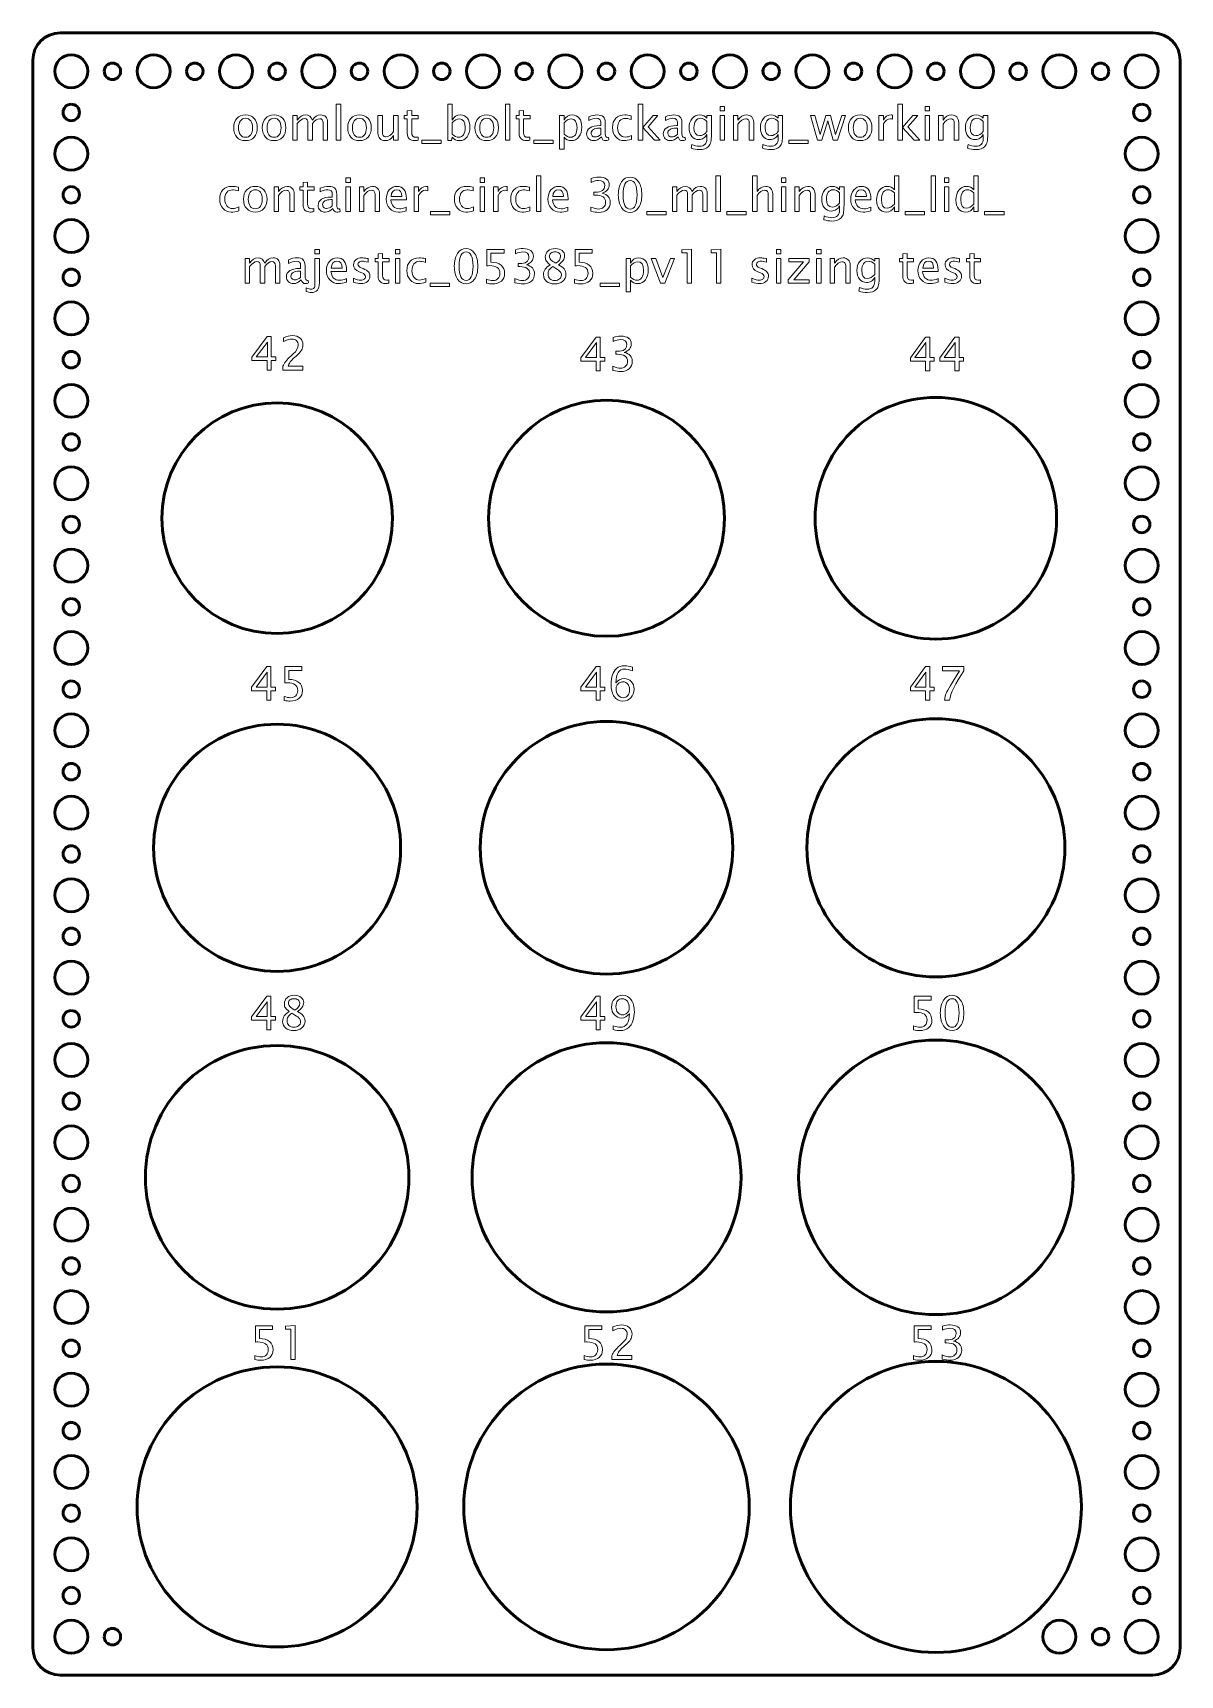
# Model space of a CAD drawing. Header units: centimetres. Extents: x -10.4 to 10.4, y -14.9 to 14.9.
import ezdxf

# ---------------------------------------------------------------- set-up
doc = ezdxf.new("R2010")
doc.units = ezdxf.units.CM
doc.header["$MEASUREMENT"] = 0
doc.layers.add('Layer 1', color=7, linetype='Continuous')

msp = doc.modelspace()

# ---------------------------------------------------------------- linework, layer by layer
at = {"layer": 'Layer 1', "lineweight": 53}
for centre, major_axis in [((-9.74999, 14.24999), (0, 0.30001)), ((9.74999, 14.24999), (0, 0.30001)), ((-9.75, 13.5), (0, 0.15)), ((9.75, 13.5), (0, 0.15)), ((-9.74999, 12.74999), (0, 0.30001)), ((9.74999, 12.74999), (0, 0.30001)), ((-9.75, 12), (0, 0.15)), ((9.75, 12), (0, 0.15)), ((-9.74999, 11.24999), (0, 0.30001)), ((9.74999, 11.24999), (0, 0.30001)), ((-9.75, 10.5), (0, 0.15)), ((9.75, 10.5), (0, 0.15)), ((-9.74999, 9.75001), (0, 0.30001)), ((9.75001, 9.75001), (0, 0.30001)), ((-9.75, 9), (0, 0.15)), ((9.75, 9), (0, 0.15)), ((-9.74999, 8.25001), (0, 0.30001)), ((9.75001, 8.25001), (0, 0.30001)), ((-5.99996, 6.11323), (0, 2.10004)), ((0.00004, 6.11323), (0, 2.15004)), ((6.00004, 6.11323), (0, 2.20004)), ((-9.75, 7.5), (0, 0.15)), ((9.75, 7.5), (0, 0.15)), ((-9.74999, 6.75001), (0, 0.30001)), ((9.75001, 6.75001), (0, 0.30001)), ((-9.75, 6), (0, 0.15)), ((9.75, 6), (0, 0.15)), ((-9.74999, 5.25001), (0, 0.30001)), ((9.75001, 5.25001), (0, 0.30001)), ((-9.75, 4.5), (0, 0.15)), ((9.75, 4.5), (0, 0.15)), ((-9.74999, 3.75001), (0, 0.30001)), ((9.75001, 3.75001), (0, 0.30001)), ((-9.75, 3), (0, 0.15)), ((9.75, 3), (0, 0.15)), ((-9.74999, 2.25001), (0, 0.30001)), ((0.00004, 0.11323), (0, 2.30004)), ((6.00004, 0.11323), (0, 2.35004)), ((9.75001, 2.25001), (0, 0.30001)), ((-5.99996, 0.11323), (0, 2.25004)), ((-9.75, 1.5), (0, 0.15)), ((9.75, 1.5), (0, 0.15)), ((-9.74999, 0.75001), (0, 0.30001)), ((9.75001, 0.75001), (0, 0.30001)), ((-9.75, 0), (0, 0.15)), ((9.75, 0), (0, 0.15)), ((-9.74999, -0.74999), (0, 0.30001)), ((9.75001, -0.74999), (0, 0.30001)), ((-9.75, -1.5), (0, 0.15)), ((9.75, -1.5), (0, 0.15)), ((-9.74999, -2.24999), (0, 0.30001)), ((9.75001, -2.24999), (0, 0.30001)), ((-9.75, -3), (0, 0.15)), ((9.75, -3), (0, 0.15)), ((-9.74999, -3.74999), (0, 0.30001)), ((-5.99995, -5.88678), (0, 2.40005)), ((0.00005, -5.88678), (0, 2.45005)), ((6.00005, -5.88678), (0, 2.50005)), ((9.75001, -3.74999), (0, 0.30001)), ((-9.75, -4.5), (0, 0.15)), ((9.75, -4.5), (0, 0.15)), ((-9.74999, -5.24999), (0, 0.30001)), ((9.75001, -5.24999), (0, 0.30001)), ((-9.75, -6), (0, 0.15)), ((9.75, -6), (0, 0.15)), ((-9.74999, -6.74999), (0, 0.30001)), ((9.75001, -6.74999), (0, 0.30001)), ((-9.75, -7.5), (0, 0.15)), ((9.75, -7.5), (0, 0.15)), ((-9.74999, -8.24999), (0, 0.30001)), ((9.75001, -8.24999), (0, 0.30001)), ((-9.75, -9), (0, 0.15)), ((9.75, -9), (0, 0.15)), ((6.00005, -11.88678), (0, 2.65005)), ((-9.74999, -9.74999), (0, 0.30001)), ((-5.99995, -11.88678), (0, 2.55005)), ((0.00005, -11.88678), (0, 2.60005)), ((9.75001, -9.74999), (0, 0.30001)), ((-9.75, -10.5), (0, 0.15)), ((9.75, -10.5), (0, 0.15)), ((-9.74999, -11.24999), (0, 0.30001)), ((9.74999, -11.24999), (0, 0.30001)), ((-9.75, -12), (0, 0.15)), ((9.75, -12), (0, 0.15)), ((-9.74999, -12.74999), (0, 0.30001)), ((9.74999, -12.74999), (0, 0.30001)), ((-9.75, -13.5), (0, 0.15)), ((9.75, -13.5), (0, 0.15)), ((-9.74999, -14.24999), (0, 0.30001)), ((9.74999, -14.24999), (0, 0.30001))]:
    msp.add_ellipse(centre, major_axis=major_axis, ratio=1, dxfattribs=at)
for points, knots in [([(-10.45, -14.45), (-10.45, -14.45), (-10.45, 14.45), (-10.45, 14.45), (-10.45, 14.45), (-10.45, 14.72614), (-10.22614, 14.95), (-9.95, 14.95), (-9.95, 14.95), (-9.95, 14.95), (9.95, 14.95), (9.95, 14.95), (9.95, 14.95), (10.22614, 14.95), (10.45, 14.72614), (10.45, 14.45), (10.45, 14.45), (10.45, 14.45), (10.45, -14.45), (10.45, -14.45), (10.45, -14.45), (10.45, -14.72614), (10.22614, -14.95), (9.95, -14.95), (9.95, -14.95), (9.95, -14.95), (-9.95, -14.95), (-9.95, -14.95), (-9.95, -14.95), (-10.22614, -14.95), (-10.45, -14.72614), (-10.45, -14.45)], [0, 0, 0, 0, 0.11111111, 0.11111111, 0.11111111, 0.11111111, 0.22222222, 0.22222222, 0.22222222, 0.22222222, 0.33333333, 0.33333333, 0.33333333, 0.33333333, 0.44444444, 0.44444444, 0.44444444, 0.44444444, 0.55555556, 0.55555556, 0.55555556, 0.55555556, 0.66666667, 0.66666667, 0.66666667, 0.66666667, 0.77777778, 0.77777778, 0.77777778, 0.77777778, 1, 1, 1, 1]), ([(-9.15, 14.25), (-9.15, 14.33284), (-9.08284, 14.4), (-9, 14.4), (-9, 14.4), (-8.91716, 14.4), (-8.85, 14.33284), (-8.85, 14.25), (-8.85, 14.25), (-8.85, 14.16716), (-8.91716, 14.1), (-9, 14.1), (-9, 14.1), (-9.08284, 14.1), (-9.15, 14.16716), (-9.15, 14.25)], [0, 0, 0, 0, 0.2, 0.2, 0.2, 0.2, 0.4, 0.4, 0.4, 0.4, 0.6, 0.6, 0.6, 0.6, 1, 1, 1, 1]), ([(-8.55, 14.25), (-8.55, 14.41569), (-8.41569, 14.55), (-8.25, 14.55), (-8.25, 14.55), (-8.08431, 14.55), (-7.95, 14.41569), (-7.95, 14.25), (-7.95, 14.25), (-7.95, 14.08431), (-8.08431, 13.95), (-8.25, 13.95), (-8.25, 13.95), (-8.41569, 13.95), (-8.55, 14.08431), (-8.55, 14.25)], [0, 0, 0, 0, 0.2, 0.2, 0.2, 0.2, 0.4, 0.4, 0.4, 0.4, 0.6, 0.6, 0.6, 0.6, 1, 1, 1, 1]), ([(-7.65, 14.25), (-7.65, 14.33284), (-7.58284, 14.4), (-7.5, 14.4), (-7.5, 14.4), (-7.41716, 14.4), (-7.35, 14.33284), (-7.35, 14.25), (-7.35, 14.25), (-7.35, 14.16716), (-7.41716, 14.1), (-7.5, 14.1), (-7.5, 14.1), (-7.58284, 14.1), (-7.65, 14.16716), (-7.65, 14.25)], [0, 0, 0, 0, 0.2, 0.2, 0.2, 0.2, 0.4, 0.4, 0.4, 0.4, 0.6, 0.6, 0.6, 0.6, 1, 1, 1, 1]), ([(-7.05, 14.25), (-7.05, 14.41569), (-6.91569, 14.55), (-6.75, 14.55), (-6.75, 14.55), (-6.58431, 14.55), (-6.45, 14.41569), (-6.45, 14.25), (-6.45, 14.25), (-6.45, 14.08431), (-6.58431, 13.95), (-6.75, 13.95), (-6.75, 13.95), (-6.91569, 13.95), (-7.05, 14.08431), (-7.05, 14.25)], [0, 0, 0, 0, 0.2, 0.2, 0.2, 0.2, 0.4, 0.4, 0.4, 0.4, 0.6, 0.6, 0.6, 0.6, 1, 1, 1, 1]), ([(-5.85, 14.25), (-5.85, 14.33284), (-5.91716, 14.4), (-6, 14.4), (-6, 14.4), (-6.08284, 14.4), (-6.15, 14.33284), (-6.15, 14.25), (-6.15, 14.25), (-6.15, 14.16716), (-6.08284, 14.1), (-6, 14.1), (-6, 14.1), (-5.91716, 14.1), (-5.85, 14.16716), (-5.85, 14.25)], [0, 0, 0, 0, 0.2, 0.2, 0.2, 0.2, 0.4, 0.4, 0.4, 0.4, 0.6, 0.6, 0.6, 0.6, 1, 1, 1, 1]), ([(-4.95, 14.25), (-4.95, 14.41569), (-5.08431, 14.55), (-5.25, 14.55), (-5.25, 14.55), (-5.41569, 14.55), (-5.55, 14.41569), (-5.55, 14.25), (-5.55, 14.25), (-5.55, 14.08431), (-5.41569, 13.95), (-5.25, 13.95), (-5.25, 13.95), (-5.08431, 13.95), (-4.95, 14.08431), (-4.95, 14.25)], [0, 0, 0, 0, 0.2, 0.2, 0.2, 0.2, 0.4, 0.4, 0.4, 0.4, 0.6, 0.6, 0.6, 0.6, 1, 1, 1, 1]), ([(-4.35, 14.25), (-4.35, 14.33284), (-4.41716, 14.4), (-4.5, 14.4), (-4.5, 14.4), (-4.58284, 14.4), (-4.65, 14.33284), (-4.65, 14.25), (-4.65, 14.25), (-4.65, 14.16716), (-4.58284, 14.1), (-4.5, 14.1), (-4.5, 14.1), (-4.41716, 14.1), (-4.35, 14.16716), (-4.35, 14.25)], [0, 0, 0, 0, 0.2, 0.2, 0.2, 0.2, 0.4, 0.4, 0.4, 0.4, 0.6, 0.6, 0.6, 0.6, 1, 1, 1, 1]), ([(-3.45, 14.25), (-3.45, 14.41569), (-3.58431, 14.55), (-3.75, 14.55), (-3.75, 14.55), (-3.91569, 14.55), (-4.05, 14.41569), (-4.05, 14.25), (-4.05, 14.25), (-4.05, 14.08431), (-3.91569, 13.95), (-3.75, 13.95), (-3.75, 13.95), (-3.58431, 13.95), (-3.45, 14.08431), (-3.45, 14.25)], [0, 0, 0, 0, 0.2, 0.2, 0.2, 0.2, 0.4, 0.4, 0.4, 0.4, 0.6, 0.6, 0.6, 0.6, 1, 1, 1, 1]), ([(-2.85, 14.25), (-2.85, 14.33284), (-2.91716, 14.4), (-3, 14.4), (-3, 14.4), (-3.08284, 14.4), (-3.15, 14.33284), (-3.15, 14.25), (-3.15, 14.25), (-3.15, 14.16716), (-3.08284, 14.1), (-3, 14.1), (-3, 14.1), (-2.91716, 14.1), (-2.85, 14.16716), (-2.85, 14.25)], [0, 0, 0, 0, 0.2, 0.2, 0.2, 0.2, 0.4, 0.4, 0.4, 0.4, 0.6, 0.6, 0.6, 0.6, 1, 1, 1, 1]), ([(-1.95, 14.25), (-1.95, 14.41569), (-2.08431, 14.55), (-2.25, 14.55), (-2.25, 14.55), (-2.41569, 14.55), (-2.55, 14.41569), (-2.55, 14.25), (-2.55, 14.25), (-2.55, 14.08431), (-2.41569, 13.95), (-2.25, 13.95), (-2.25, 13.95), (-2.08431, 13.95), (-1.95, 14.08431), (-1.95, 14.25)], [0, 0, 0, 0, 0.2, 0.2, 0.2, 0.2, 0.4, 0.4, 0.4, 0.4, 0.6, 0.6, 0.6, 0.6, 1, 1, 1, 1]), ([(-1.35, 14.25), (-1.35, 14.33284), (-1.41716, 14.4), (-1.5, 14.4), (-1.5, 14.4), (-1.58284, 14.4), (-1.65, 14.33284), (-1.65, 14.25), (-1.65, 14.25), (-1.65, 14.16716), (-1.58284, 14.1), (-1.5, 14.1), (-1.5, 14.1), (-1.41716, 14.1), (-1.35, 14.16716), (-1.35, 14.25)], [0, 0, 0, 0, 0.2, 0.2, 0.2, 0.2, 0.4, 0.4, 0.4, 0.4, 0.6, 0.6, 0.6, 0.6, 1, 1, 1, 1]), ([(-0.45, 14.25), (-0.45, 14.41569), (-0.58431, 14.55), (-0.75, 14.55), (-0.75, 14.55), (-0.91569, 14.55), (-1.05, 14.41569), (-1.05, 14.25), (-1.05, 14.25), (-1.05, 14.08431), (-0.91569, 13.95), (-0.75, 13.95), (-0.75, 13.95), (-0.58431, 13.95), (-0.45, 14.08431), (-0.45, 14.25)], [0, 0, 0, 0, 0.2, 0.2, 0.2, 0.2, 0.4, 0.4, 0.4, 0.4, 0.6, 0.6, 0.6, 0.6, 1, 1, 1, 1]), ([(0.15, 14.25), (0.15, 14.33284), (0.08284, 14.4), (0, 14.4), (0, 14.4), (-0.08284, 14.4), (-0.15, 14.33284), (-0.15, 14.25), (-0.15, 14.25), (-0.15, 14.16716), (-0.08284, 14.1), (0, 14.1), (0, 14.1), (0.08284, 14.1), (0.15, 14.16716), (0.15, 14.25)], [0, 0, 0, 0, 0.2, 0.2, 0.2, 0.2, 0.4, 0.4, 0.4, 0.4, 0.6, 0.6, 0.6, 0.6, 1, 1, 1, 1]), ([(1.05, 14.25), (1.05, 14.41569), (0.91569, 14.55), (0.75, 14.55), (0.75, 14.55), (0.58431, 14.55), (0.45, 14.41569), (0.45, 14.25), (0.45, 14.25), (0.45, 14.08431), (0.58431, 13.95), (0.75, 13.95), (0.75, 13.95), (0.91569, 13.95), (1.05, 14.08431), (1.05, 14.25)], [0, 0, 0, 0, 0.2, 0.2, 0.2, 0.2, 0.4, 0.4, 0.4, 0.4, 0.6, 0.6, 0.6, 0.6, 1, 1, 1, 1]), ([(1.65, 14.25), (1.65, 14.33284), (1.58284, 14.4), (1.5, 14.4), (1.5, 14.4), (1.41716, 14.4), (1.35, 14.33284), (1.35, 14.25), (1.35, 14.25), (1.35, 14.16716), (1.41716, 14.1), (1.5, 14.1), (1.5, 14.1), (1.58284, 14.1), (1.65, 14.16716), (1.65, 14.25)], [0, 0, 0, 0, 0.2, 0.2, 0.2, 0.2, 0.4, 0.4, 0.4, 0.4, 0.6, 0.6, 0.6, 0.6, 1, 1, 1, 1]), ([(2.55, 14.25), (2.55, 14.41569), (2.41569, 14.55), (2.25, 14.55), (2.25, 14.55), (2.08431, 14.55), (1.95, 14.41569), (1.95, 14.25), (1.95, 14.25), (1.95, 14.08431), (2.08431, 13.95), (2.25, 13.95), (2.25, 13.95), (2.41569, 13.95), (2.55, 14.08431), (2.55, 14.25)], [0, 0, 0, 0, 0.2, 0.2, 0.2, 0.2, 0.4, 0.4, 0.4, 0.4, 0.6, 0.6, 0.6, 0.6, 1, 1, 1, 1]), ([(3.15, 14.25), (3.15, 14.33284), (3.08284, 14.4), (3, 14.4), (3, 14.4), (2.91716, 14.4), (2.85, 14.33284), (2.85, 14.25), (2.85, 14.25), (2.85, 14.16716), (2.91716, 14.1), (3, 14.1), (3, 14.1), (3.08284, 14.1), (3.15, 14.16716), (3.15, 14.25)], [0, 0, 0, 0, 0.2, 0.2, 0.2, 0.2, 0.4, 0.4, 0.4, 0.4, 0.6, 0.6, 0.6, 0.6, 1, 1, 1, 1]), ([(4.05, 14.25), (4.05, 14.41569), (3.91569, 14.55), (3.75, 14.55), (3.75, 14.55), (3.58431, 14.55), (3.45, 14.41569), (3.45, 14.25), (3.45, 14.25), (3.45, 14.08431), (3.58431, 13.95), (3.75, 13.95), (3.75, 13.95), (3.91569, 13.95), (4.05, 14.08431), (4.05, 14.25)], [0, 0, 0, 0, 0.2, 0.2, 0.2, 0.2, 0.4, 0.4, 0.4, 0.4, 0.6, 0.6, 0.6, 0.6, 1, 1, 1, 1]), ([(4.65, 14.25), (4.65, 14.33284), (4.58284, 14.4), (4.5, 14.4), (4.5, 14.4), (4.41716, 14.4), (4.35, 14.33284), (4.35, 14.25), (4.35, 14.25), (4.35, 14.16716), (4.41716, 14.1), (4.5, 14.1), (4.5, 14.1), (4.58284, 14.1), (4.65, 14.16716), (4.65, 14.25)], [0, 0, 0, 0, 0.2, 0.2, 0.2, 0.2, 0.4, 0.4, 0.4, 0.4, 0.6, 0.6, 0.6, 0.6, 1, 1, 1, 1]), ([(5.55, 14.25), (5.55, 14.41569), (5.41569, 14.55), (5.25, 14.55), (5.25, 14.55), (5.08431, 14.55), (4.95, 14.41569), (4.95, 14.25), (4.95, 14.25), (4.95, 14.08431), (5.08431, 13.95), (5.25, 13.95), (5.25, 13.95), (5.41569, 13.95), (5.55, 14.08431), (5.55, 14.25)], [0, 0, 0, 0, 0.2, 0.2, 0.2, 0.2, 0.4, 0.4, 0.4, 0.4, 0.6, 0.6, 0.6, 0.6, 1, 1, 1, 1]), ([(6.15, 14.25), (6.15, 14.33284), (6.08284, 14.4), (6, 14.4), (6, 14.4), (5.91716, 14.4), (5.85, 14.33284), (5.85, 14.25), (5.85, 14.25), (5.85, 14.16716), (5.91716, 14.1), (6, 14.1), (6, 14.1), (6.08284, 14.1), (6.15, 14.16716), (6.15, 14.25)], [0, 0, 0, 0, 0.2, 0.2, 0.2, 0.2, 0.4, 0.4, 0.4, 0.4, 0.6, 0.6, 0.6, 0.6, 1, 1, 1, 1]), ([(7.05, 14.25), (7.05, 14.41569), (6.91569, 14.55), (6.75, 14.55), (6.75, 14.55), (6.58431, 14.55), (6.45, 14.41569), (6.45, 14.25), (6.45, 14.25), (6.45, 14.08431), (6.58431, 13.95), (6.75, 13.95), (6.75, 13.95), (6.91569, 13.95), (7.05, 14.08431), (7.05, 14.25)], [0, 0, 0, 0, 0.2, 0.2, 0.2, 0.2, 0.4, 0.4, 0.4, 0.4, 0.6, 0.6, 0.6, 0.6, 1, 1, 1, 1]), ([(7.65, 14.25), (7.65, 14.33284), (7.58284, 14.4), (7.5, 14.4), (7.5, 14.4), (7.41716, 14.4), (7.35, 14.33284), (7.35, 14.25), (7.35, 14.25), (7.35, 14.16716), (7.41716, 14.1), (7.5, 14.1), (7.5, 14.1), (7.58284, 14.1), (7.65, 14.16716), (7.65, 14.25)], [0, 0, 0, 0, 0.2, 0.2, 0.2, 0.2, 0.4, 0.4, 0.4, 0.4, 0.6, 0.6, 0.6, 0.6, 1, 1, 1, 1]), ([(8.55, 14.25), (8.55, 14.41569), (8.41569, 14.55), (8.25, 14.55), (8.25, 14.55), (8.08431, 14.55), (7.95, 14.41569), (7.95, 14.25), (7.95, 14.25), (7.95, 14.08431), (8.08431, 13.95), (8.25, 13.95), (8.25, 13.95), (8.41569, 13.95), (8.55, 14.08431), (8.55, 14.25)], [0, 0, 0, 0, 0.2, 0.2, 0.2, 0.2, 0.4, 0.4, 0.4, 0.4, 0.6, 0.6, 0.6, 0.6, 1, 1, 1, 1]), ([(9.15, 14.25), (9.15, 14.33284), (9.08284, 14.4), (9, 14.4), (9, 14.4), (8.91716, 14.4), (8.85, 14.33284), (8.85, 14.25), (8.85, 14.25), (8.85, 14.16716), (8.91716, 14.1), (9, 14.1), (9, 14.1), (9.08284, 14.1), (9.15, 14.16716), (9.15, 14.25)], [0, 0, 0, 0, 0.2, 0.2, 0.2, 0.2, 0.4, 0.4, 0.4, 0.4, 0.6, 0.6, 0.6, 0.6, 1, 1, 1, 1]), ([(8.55, -14.25), (8.55, -14.41569), (8.41569, -14.55), (8.25, -14.55), (8.25, -14.55), (8.08431, -14.55), (7.95, -14.41569), (7.95, -14.25), (7.95, -14.25), (7.95, -14.08431), (8.08431, -13.95), (8.25, -13.95), (8.25, -13.95), (8.41569, -13.95), (8.55, -14.08431), (8.55, -14.25)], [0, 0, 0, 0, 0.2, 0.2, 0.2, 0.2, 0.4, 0.4, 0.4, 0.4, 0.6, 0.6, 0.6, 0.6, 1, 1, 1, 1]), ([(-9.15, -14.25), (-9.15, -14.33284), (-9.08284, -14.4), (-9, -14.4), (-9, -14.4), (-8.91716, -14.4), (-8.85, -14.33284), (-8.85, -14.25), (-8.85, -14.25), (-8.85, -14.16716), (-8.91716, -14.1), (-9, -14.1), (-9, -14.1), (-9.08284, -14.1), (-9.15, -14.16716), (-9.15, -14.25)], [0, 0, 0, 0, 0.2, 0.2, 0.2, 0.2, 0.4, 0.4, 0.4, 0.4, 0.6, 0.6, 0.6, 0.6, 1, 1, 1, 1]), ([(9.15, -14.25), (9.15, -14.33284), (9.08284, -14.4), (9, -14.4), (9, -14.4), (8.91716, -14.4), (8.85, -14.33284), (8.85, -14.25), (8.85, -14.25), (8.85, -14.16716), (8.91716, -14.1), (9, -14.1), (9, -14.1), (9.08284, -14.1), (9.15, -14.16716), (9.15, -14.25)], [0, 0, 0, 0, 0.2, 0.2, 0.2, 0.2, 0.4, 0.4, 0.4, 0.4, 0.6, 0.6, 0.6, 0.6, 1, 1, 1, 1])]:
    msp.add_open_spline(points, degree=3, knots=knots, dxfattribs=at)
at = {"layer": 'Layer 1', "color": 5, "lineweight": 9}
for points, knots in [([(-6.57554, 12.98716), (-6.64144, 12.98716), (-6.69365, 13.00819), (-6.73204, 13.05024), (-6.73204, 13.05024), (-6.77056, 13.09229), (-6.78975, 13.14944), (-6.78975, 13.22155), (-6.78975, 13.22155), (-6.78975, 13.29351), (-6.77056, 13.35052), (-6.73204, 13.39243), (-6.73204, 13.39243), (-6.69365, 13.43434), (-6.64144, 13.45537), (-6.57554, 13.45537), (-6.57554, 13.45537), (-6.50964, 13.45537), (-6.45743, 13.43434), (-6.41905, 13.39243), (-6.41905, 13.39243), (-6.38053, 13.35052), (-6.36133, 13.29351), (-6.36133, 13.22155), (-6.36133, 13.22155), (-6.36133, 13.14944), (-6.38053, 13.09229), (-6.41905, 13.05024), (-6.41905, 13.05024), (-6.45743, 13.00819), (-6.50964, 12.98716), (-6.57554, 12.98716)], [0, 0, 0, 0, 0.11111111, 0.11111111, 0.11111111, 0.11111111, 0.22222222, 0.22222222, 0.22222222, 0.22222222, 0.33333333, 0.33333333, 0.33333333, 0.33333333, 0.44444444, 0.44444444, 0.44444444, 0.44444444, 0.55555556, 0.55555556, 0.55555556, 0.55555556, 0.66666667, 0.66666667, 0.66666667, 0.66666667, 0.77777778, 0.77777778, 0.77777778, 0.77777778, 1, 1, 1, 1]), ([(-6.0554, 12.98716), (-6.1213, 12.98716), (-6.17351, 13.00819), (-6.2119, 13.05024), (-6.2119, 13.05024), (-6.25042, 13.09229), (-6.26961, 13.14944), (-6.26961, 13.22155), (-6.26961, 13.22155), (-6.26961, 13.29351), (-6.25042, 13.35052), (-6.2119, 13.39243), (-6.2119, 13.39243), (-6.17351, 13.43434), (-6.1213, 13.45537), (-6.0554, 13.45537), (-6.0554, 13.45537), (-5.9895, 13.45537), (-5.93729, 13.43434), (-5.89891, 13.39243), (-5.89891, 13.39243), (-5.86039, 13.35052), (-5.84119, 13.29351), (-5.84119, 13.22155), (-5.84119, 13.22155), (-5.84119, 13.14944), (-5.86039, 13.09229), (-5.89891, 13.05024), (-5.89891, 13.05024), (-5.93729, 13.00819), (-5.9895, 12.98716), (-6.0554, 12.98716)], [0, 0, 0, 0, 0.11111111, 0.11111111, 0.11111111, 0.11111111, 0.22222222, 0.22222222, 0.22222222, 0.22222222, 0.33333333, 0.33333333, 0.33333333, 0.33333333, 0.44444444, 0.44444444, 0.44444444, 0.44444444, 0.55555556, 0.55555556, 0.55555556, 0.55555556, 0.66666667, 0.66666667, 0.66666667, 0.66666667, 0.77777778, 0.77777778, 0.77777778, 0.77777778, 1, 1, 1, 1]), ([(-5.71391, 12.99732), (-5.71391, 12.99732), (-5.71391, 13.44606), (-5.71391, 13.44606), (-5.71391, 13.44606), (-5.71391, 13.44606), (-5.63263, 13.44606), (-5.63263, 13.44606), (-5.63263, 13.44606), (-5.63263, 13.44606), (-5.63263, 13.36125), (-5.63263, 13.36125), (-5.63263, 13.36125), (-5.59298, 13.42404), (-5.54218, 13.45537), (-5.47995, 13.45537), (-5.47995, 13.45537), (-5.41997, 13.45537), (-5.37919, 13.42404), (-5.35746, 13.36125), (-5.35746, 13.36125), (-5.31894, 13.42461), (-5.2687, 13.45622), (-5.20704, 13.45622), (-5.20704, 13.45622), (-5.16767, 13.45622), (-5.13705, 13.44464), (-5.11517, 13.42136), (-5.11517, 13.42136), (-5.0933, 13.39808), (-5.08229, 13.36548), (-5.08229, 13.32357), (-5.08229, 13.32357), (-5.08229, 13.32357), (-5.08229, 12.99732), (-5.08229, 12.99732), (-5.08229, 12.99732), (-5.08229, 12.99732), (-5.16357, 12.99732), (-5.16357, 12.99732), (-5.16357, 12.99732), (-5.16357, 12.99732), (-5.16357, 13.31016), (-5.16357, 13.31016), (-5.16357, 13.31016), (-5.16357, 13.36125), (-5.18389, 13.38679), (-5.22453, 13.38679), (-5.22453, 13.38679), (-5.26673, 13.38679), (-5.31104, 13.35701), (-5.35746, 13.29732), (-5.35746, 13.29732), (-5.35746, 13.29732), (-5.35746, 12.99732), (-5.35746, 12.99732), (-5.35746, 12.99732), (-5.35746, 12.99732), (-5.43874, 12.99732), (-5.43874, 12.99732), (-5.43874, 12.99732), (-5.43874, 12.99732), (-5.43874, 13.31045), (-5.43874, 13.31045), (-5.43874, 13.31045), (-5.43874, 13.36195), (-5.45934, 13.38763), (-5.50069, 13.38763), (-5.50069, 13.38763), (-5.54175, 13.38763), (-5.58578, 13.35772), (-5.63263, 13.29775), (-5.63263, 13.29775), (-5.63263, 13.29775), (-5.63263, 12.99732), (-5.63263, 12.99732), (-5.63263, 12.99732), (-5.63263, 12.99732), (-5.71391, 12.99732), (-5.71391, 12.99732)], [0, 0, 0, 0, 0.04761905, 0.04761905, 0.04761905, 0.04761905, 0.0952381, 0.0952381, 0.0952381, 0.0952381, 0.14285714, 0.14285714, 0.14285714, 0.14285714, 0.19047619, 0.19047619, 0.19047619, 0.19047619, 0.23809524, 0.23809524, 0.23809524, 0.23809524, 0.28571429, 0.28571429, 0.28571429, 0.28571429, 0.33333333, 0.33333333, 0.33333333, 0.33333333, 0.38095238, 0.38095238, 0.38095238, 0.38095238, 0.42857143, 0.42857143, 0.42857143, 0.42857143, 0.47619048, 0.47619048, 0.47619048, 0.47619048, 0.52380952, 0.52380952, 0.52380952, 0.52380952, 0.57142857, 0.57142857, 0.57142857, 0.57142857, 0.61904762, 0.61904762, 0.61904762, 0.61904762, 0.66666667, 0.66666667, 0.66666667, 0.66666667, 0.71428571, 0.71428571, 0.71428571, 0.71428571, 0.76190476, 0.76190476, 0.76190476, 0.76190476, 0.80952381, 0.80952381, 0.80952381, 0.80952381, 0.85714286, 0.85714286, 0.85714286, 0.85714286, 0.9047619, 0.9047619, 0.9047619, 0.9047619, 1, 1, 1, 1]), ([(-4.9234, 12.99732), (-4.9234, 12.99732), (-4.9234, 13.6501), (-4.9234, 13.6501), (-4.9234, 13.6501), (-4.9234, 13.6501), (-4.84212, 13.6501), (-4.84212, 13.6501), (-4.84212, 13.6501), (-4.84212, 13.6501), (-4.84212, 12.99732), (-4.84212, 12.99732), (-4.84212, 12.99732), (-4.84212, 12.99732), (-4.9234, 12.99732), (-4.9234, 12.99732)], [0, 0, 0, 0, 0.2, 0.2, 0.2, 0.2, 0.4, 0.4, 0.4, 0.4, 0.6, 0.6, 0.6, 0.6, 1, 1, 1, 1]), ([(-4.50006, 12.98716), (-4.56596, 12.98716), (-4.61817, 13.00819), (-4.65656, 13.05024), (-4.65656, 13.05024), (-4.69508, 13.09229), (-4.71427, 13.14944), (-4.71427, 13.22155), (-4.71427, 13.22155), (-4.71427, 13.29351), (-4.69508, 13.35052), (-4.65656, 13.39243), (-4.65656, 13.39243), (-4.61817, 13.43434), (-4.56596, 13.45537), (-4.50006, 13.45537), (-4.50006, 13.45537), (-4.43416, 13.45537), (-4.38195, 13.43434), (-4.34357, 13.39243), (-4.34357, 13.39243), (-4.30505, 13.35052), (-4.28585, 13.29351), (-4.28585, 13.22155), (-4.28585, 13.22155), (-4.28585, 13.14944), (-4.30505, 13.09229), (-4.34357, 13.05024), (-4.34357, 13.05024), (-4.38195, 13.00819), (-4.43416, 12.98716), (-4.50006, 12.98716)], [0, 0, 0, 0, 0.11111111, 0.11111111, 0.11111111, 0.11111111, 0.22222222, 0.22222222, 0.22222222, 0.22222222, 0.33333333, 0.33333333, 0.33333333, 0.33333333, 0.44444444, 0.44444444, 0.44444444, 0.44444444, 0.55555556, 0.55555556, 0.55555556, 0.55555556, 0.66666667, 0.66666667, 0.66666667, 0.66666667, 0.77777778, 0.77777778, 0.77777778, 0.77777778, 1, 1, 1, 1]), ([(-3.43241, 12.99746), (-3.45753, 12.99055), (-3.4794, 12.98716), (-3.49788, 12.98716), (-3.49788, 12.98716), (-3.53937, 12.98716), (-3.57169, 12.99901), (-3.59483, 13.02272), (-3.59483, 13.02272), (-3.61811, 13.04643), (-3.62968, 13.07931), (-3.62968, 13.1215), (-3.62968, 13.1215), (-3.62968, 13.1215), (-3.62968, 13.38509), (-3.62968, 13.38509), (-3.62968, 13.38509), (-3.62968, 13.38509), (-3.68585, 13.38509), (-3.68585, 13.38509), (-3.68585, 13.38509), (-3.68585, 13.38509), (-3.68585, 13.44606), (-3.68585, 13.44606), (-3.68585, 13.44606), (-3.68585, 13.44606), (-3.62968, 13.44606), (-3.62968, 13.44606), (-3.62968, 13.44606), (-3.62968, 13.44606), (-3.62968, 13.52719), (-3.62968, 13.52719), (-3.62968, 13.52719), (-3.62968, 13.52719), (-3.5484, 13.53496), (-3.5484, 13.53496), (-3.5484, 13.53496), (-3.5484, 13.53496), (-3.5484, 13.44606), (-3.5484, 13.44606), (-3.5484, 13.44606), (-3.5484, 13.44606), (-3.43072, 13.44606), (-3.43072, 13.44606), (-3.43072, 13.44606), (-3.43072, 13.44606), (-3.43072, 13.38509), (-3.43072, 13.38509), (-3.43072, 13.38509), (-3.43072, 13.38509), (-3.5484, 13.38509), (-3.5484, 13.38509), (-3.5484, 13.38509), (-3.5484, 13.38509), (-3.5484, 13.13617), (-3.5484, 13.13617), (-3.5484, 13.13617), (-3.5484, 13.07747), (-3.52286, 13.04812), (-3.47192, 13.04812), (-3.47192, 13.04812), (-3.46105, 13.04812), (-3.44793, 13.04995), (-3.43241, 13.05348), (-3.43241, 13.05348), (-3.43241, 13.05348), (-3.43241, 12.99746), (-3.43241, 12.99746)], [0, 0, 0, 0, 0.05555556, 0.05555556, 0.05555556, 0.05555556, 0.11111111, 0.11111111, 0.11111111, 0.11111111, 0.16666667, 0.16666667, 0.16666667, 0.16666667, 0.22222222, 0.22222222, 0.22222222, 0.22222222, 0.27777778, 0.27777778, 0.27777778, 0.27777778, 0.33333333, 0.33333333, 0.33333333, 0.33333333, 0.38888889, 0.38888889, 0.38888889, 0.38888889, 0.44444444, 0.44444444, 0.44444444, 0.44444444, 0.5, 0.5, 0.5, 0.5, 0.55555556, 0.55555556, 0.55555556, 0.55555556, 0.61111111, 0.61111111, 0.61111111, 0.61111111, 0.66666667, 0.66666667, 0.66666667, 0.66666667, 0.72222222, 0.72222222, 0.72222222, 0.72222222, 0.77777778, 0.77777778, 0.77777778, 0.77777778, 0.83333333, 0.83333333, 0.83333333, 0.83333333, 0.88888889, 0.88888889, 0.88888889, 0.88888889, 1, 1, 1, 1]), ([(-2.89308, 12.99224), (-2.89308, 12.99224), (-2.89308, 13.6501), (-2.89308, 13.6501), (-2.89308, 13.6501), (-2.89308, 13.6501), (-2.8118, 13.6501), (-2.8118, 13.6501), (-2.8118, 13.6501), (-2.8118, 13.6501), (-2.8118, 13.36125), (-2.8118, 13.36125), (-2.8118, 13.36125), (-2.7785, 13.42404), (-2.7284, 13.45537), (-2.66166, 13.45537), (-2.66166, 13.45537), (-2.60761, 13.45537), (-2.56514, 13.43575), (-2.53409, 13.39638), (-2.53409, 13.39638), (-2.50305, 13.35701), (-2.48752, 13.30325), (-2.48752, 13.23509), (-2.48752, 13.23509), (-2.48752, 13.16087), (-2.50516, 13.1009), (-2.5403, 13.05546), (-2.5403, 13.05546), (-2.57544, 13.00988), (-2.62172, 12.98716), (-2.67901, 12.98716), (-2.67901, 12.98716), (-2.73221, 12.98716), (-2.77652, 13.00748), (-2.8118, 13.04826), (-2.8118, 13.04826), (-2.8118, 13.04826), (-2.82168, 12.99224), (-2.82168, 12.99224), (-2.82168, 12.99224), (-2.82168, 12.99224), (-2.89308, 12.99224), (-2.89308, 12.99224)], [0, 0, 0, 0, 0.08333333, 0.08333333, 0.08333333, 0.08333333, 0.16666667, 0.16666667, 0.16666667, 0.16666667, 0.25, 0.25, 0.25, 0.25, 0.33333333, 0.33333333, 0.33333333, 0.33333333, 0.41666667, 0.41666667, 0.41666667, 0.41666667, 0.5, 0.5, 0.5, 0.5, 0.58333333, 0.58333333, 0.58333333, 0.58333333, 0.66666667, 0.66666667, 0.66666667, 0.66666667, 0.75, 0.75, 0.75, 0.75, 0.83333333, 0.83333333, 0.83333333, 0.83333333, 1, 1, 1, 1]), ([(-2.18159, 12.98716), (-2.24749, 12.98716), (-2.2997, 13.00819), (-2.33809, 13.05024), (-2.33809, 13.05024), (-2.37661, 13.09229), (-2.3958, 13.14944), (-2.3958, 13.22155), (-2.3958, 13.22155), (-2.3958, 13.29351), (-2.37661, 13.35052), (-2.33809, 13.39243), (-2.33809, 13.39243), (-2.2997, 13.43434), (-2.24749, 13.45537), (-2.18159, 13.45537), (-2.18159, 13.45537), (-2.11569, 13.45537), (-2.06348, 13.43434), (-2.0251, 13.39243), (-2.0251, 13.39243), (-1.98658, 13.35052), (-1.96738, 13.29351), (-1.96738, 13.22155), (-1.96738, 13.22155), (-1.96738, 13.14944), (-1.98658, 13.09229), (-2.0251, 13.05024), (-2.0251, 13.05024), (-2.06348, 13.00819), (-2.11569, 12.98716), (-2.18159, 12.98716)], [0, 0, 0, 0, 0.11111111, 0.11111111, 0.11111111, 0.11111111, 0.22222222, 0.22222222, 0.22222222, 0.22222222, 0.33333333, 0.33333333, 0.33333333, 0.33333333, 0.44444444, 0.44444444, 0.44444444, 0.44444444, 0.55555556, 0.55555556, 0.55555556, 0.55555556, 0.66666667, 0.66666667, 0.66666667, 0.66666667, 0.77777778, 0.77777778, 0.77777778, 0.77777778, 1, 1, 1, 1]), ([(-1.8401, 12.99732), (-1.8401, 12.99732), (-1.8401, 13.6501), (-1.8401, 13.6501), (-1.8401, 13.6501), (-1.8401, 13.6501), (-1.75882, 13.6501), (-1.75882, 13.6501), (-1.75882, 13.6501), (-1.75882, 13.6501), (-1.75882, 12.99732), (-1.75882, 12.99732), (-1.75882, 12.99732), (-1.75882, 12.99732), (-1.8401, 12.99732), (-1.8401, 12.99732)], [0, 0, 0, 0, 0.2, 0.2, 0.2, 0.2, 0.4, 0.4, 0.4, 0.4, 0.6, 0.6, 0.6, 0.6, 1, 1, 1, 1]), ([(-1.39475, 12.99746), (-1.41987, 12.99055), (-1.44174, 12.98716), (-1.46022, 12.98716), (-1.46022, 12.98716), (-1.50171, 12.98716), (-1.53403, 12.99901), (-1.55717, 13.02272), (-1.55717, 13.02272), (-1.58045, 13.04643), (-1.59202, 13.07931), (-1.59202, 13.1215), (-1.59202, 13.1215), (-1.59202, 13.1215), (-1.59202, 13.38509), (-1.59202, 13.38509), (-1.59202, 13.38509), (-1.59202, 13.38509), (-1.64819, 13.38509), (-1.64819, 13.38509), (-1.64819, 13.38509), (-1.64819, 13.38509), (-1.64819, 13.44606), (-1.64819, 13.44606), (-1.64819, 13.44606), (-1.64819, 13.44606), (-1.59202, 13.44606), (-1.59202, 13.44606), (-1.59202, 13.44606), (-1.59202, 13.44606), (-1.59202, 13.52719), (-1.59202, 13.52719), (-1.59202, 13.52719), (-1.59202, 13.52719), (-1.51074, 13.53496), (-1.51074, 13.53496), (-1.51074, 13.53496), (-1.51074, 13.53496), (-1.51074, 13.44606), (-1.51074, 13.44606), (-1.51074, 13.44606), (-1.51074, 13.44606), (-1.39306, 13.44606), (-1.39306, 13.44606), (-1.39306, 13.44606), (-1.39306, 13.44606), (-1.39306, 13.38509), (-1.39306, 13.38509), (-1.39306, 13.38509), (-1.39306, 13.38509), (-1.51074, 13.38509), (-1.51074, 13.38509), (-1.51074, 13.38509), (-1.51074, 13.38509), (-1.51074, 13.13617), (-1.51074, 13.13617), (-1.51074, 13.13617), (-1.51074, 13.07747), (-1.4852, 13.04812), (-1.43426, 13.04812), (-1.43426, 13.04812), (-1.42339, 13.04812), (-1.41027, 13.04995), (-1.39475, 13.05348), (-1.39475, 13.05348), (-1.39475, 13.05348), (-1.39475, 12.99746), (-1.39475, 12.99746)], [0, 0, 0, 0, 0.05555556, 0.05555556, 0.05555556, 0.05555556, 0.11111111, 0.11111111, 0.11111111, 0.11111111, 0.16666667, 0.16666667, 0.16666667, 0.16666667, 0.22222222, 0.22222222, 0.22222222, 0.22222222, 0.27777778, 0.27777778, 0.27777778, 0.27777778, 0.33333333, 0.33333333, 0.33333333, 0.33333333, 0.38888889, 0.38888889, 0.38888889, 0.38888889, 0.44444444, 0.44444444, 0.44444444, 0.44444444, 0.5, 0.5, 0.5, 0.5, 0.55555556, 0.55555556, 0.55555556, 0.55555556, 0.61111111, 0.61111111, 0.61111111, 0.61111111, 0.66666667, 0.66666667, 0.66666667, 0.66666667, 0.72222222, 0.72222222, 0.72222222, 0.72222222, 0.77777778, 0.77777778, 0.77777778, 0.77777778, 0.83333333, 0.83333333, 0.83333333, 0.83333333, 0.88888889, 0.88888889, 0.88888889, 0.88888889, 1, 1, 1, 1]), ([(-0.85542, 12.83391), (-0.85542, 12.83391), (-0.85542, 13.44606), (-0.85542, 13.44606), (-0.85542, 13.44606), (-0.85542, 13.44606), (-0.77414, 13.44606), (-0.77414, 13.44606), (-0.77414, 13.44606), (-0.77414, 13.44606), (-0.77414, 13.36125), (-0.77414, 13.36125), (-0.77414, 13.36125), (-0.74084, 13.42404), (-0.69074, 13.45537), (-0.624, 13.45537), (-0.624, 13.45537), (-0.56995, 13.45537), (-0.52748, 13.43575), (-0.49643, 13.39638), (-0.49643, 13.39638), (-0.46539, 13.35701), (-0.44986, 13.30325), (-0.44986, 13.23509), (-0.44986, 13.23509), (-0.44986, 13.16087), (-0.4675, 13.1009), (-0.50264, 13.05546), (-0.50264, 13.05546), (-0.53778, 13.00988), (-0.58406, 12.98716), (-0.64135, 12.98716), (-0.64135, 12.98716), (-0.69455, 12.98716), (-0.73886, 13.00748), (-0.77414, 13.04826), (-0.77414, 13.04826), (-0.77414, 13.04826), (-0.77414, 12.83391), (-0.77414, 12.83391), (-0.77414, 12.83391), (-0.77414, 12.83391), (-0.85542, 12.83391), (-0.85542, 12.83391)], [0, 0, 0, 0, 0.08333333, 0.08333333, 0.08333333, 0.08333333, 0.16666667, 0.16666667, 0.16666667, 0.16666667, 0.25, 0.25, 0.25, 0.25, 0.33333333, 0.33333333, 0.33333333, 0.33333333, 0.41666667, 0.41666667, 0.41666667, 0.41666667, 0.5, 0.5, 0.5, 0.5, 0.58333333, 0.58333333, 0.58333333, 0.58333333, 0.66666667, 0.66666667, 0.66666667, 0.66666667, 0.75, 0.75, 0.75, 0.75, 0.83333333, 0.83333333, 0.83333333, 0.83333333, 1, 1, 1, 1]), ([(-0.0913, 13.05447), (-0.14012, 13.0096), (-0.18711, 12.98716), (-0.23227, 12.98716), (-0.23227, 12.98716), (-0.26938, 12.98716), (-0.30028, 12.99873), (-0.3247, 13.02201), (-0.3247, 13.02201), (-0.34925, 13.0453), (-0.36153, 13.07465), (-0.36153, 13.11007), (-0.36153, 13.11007), (-0.36153, 13.15903), (-0.34092, 13.19671), (-0.29972, 13.22296), (-0.29972, 13.22296), (-0.25851, 13.2492), (-0.19939, 13.26233), (-0.12234, 13.26233), (-0.12234, 13.26233), (-0.12234, 13.26233), (-0.10329, 13.26233), (-0.10329, 13.26233), (-0.10329, 13.26233), (-0.10329, 13.26233), (-0.10329, 13.31637), (-0.10329, 13.31637), (-0.10329, 13.31637), (-0.10329, 13.36844), (-0.13039, 13.39441), (-0.18471, 13.39441), (-0.18471, 13.39441), (-0.22676, 13.39441), (-0.27277, 13.38114), (-0.32258, 13.35461), (-0.32258, 13.35461), (-0.32258, 13.35461), (-0.32258, 13.4215), (-0.32258, 13.4215), (-0.32258, 13.4215), (-0.26783, 13.44408), (-0.21618, 13.45537), (-0.16778, 13.45537), (-0.16778, 13.45537), (-0.11797, 13.45537), (-0.08114, 13.44408), (-0.05757, 13.42136), (-0.05757, 13.42136), (-0.03387, 13.39864), (-0.02201, 13.36365), (-0.02201, 13.31637), (-0.02201, 13.31637), (-0.02201, 13.31637), (-0.02201, 13.1136), (-0.02201, 13.1136), (-0.02201, 13.1136), (-0.02201, 13.06717), (-0.00776, 13.04389), (0.02089, 13.04389), (0.02089, 13.04389), (0.02441, 13.04389), (0.02964, 13.04445), (0.03655, 13.04558), (0.03655, 13.04558), (0.03655, 13.04558), (0.04234, 13.00042), (0.04234, 13.00042), (0.04234, 13.00042), (0.02385, 12.99153), (0.00353, 12.98716), (-0.01877, 12.98716), (-0.01877, 12.98716), (-0.05673, 12.98716), (-0.08086, 13.0096), (-0.0913, 13.05447)], [0, 0, 0, 0, 0.05, 0.05, 0.05, 0.05, 0.1, 0.1, 0.1, 0.1, 0.15, 0.15, 0.15, 0.15, 0.2, 0.2, 0.2, 0.2, 0.25, 0.25, 0.25, 0.25, 0.3, 0.3, 0.3, 0.3, 0.35, 0.35, 0.35, 0.35, 0.4, 0.4, 0.4, 0.4, 0.45, 0.45, 0.45, 0.45, 0.5, 0.5, 0.5, 0.5, 0.55, 0.55, 0.55, 0.55, 0.6, 0.6, 0.6, 0.6, 0.65, 0.65, 0.65, 0.65, 0.7, 0.7, 0.7, 0.7, 0.75, 0.75, 0.75, 0.75, 0.8, 0.8, 0.8, 0.8, 0.85, 0.85, 0.85, 0.85, 0.9, 0.9, 0.9, 0.9, 1, 1, 1, 1]), ([(0.45649, 13.01087), (0.40386, 12.99506), (0.35842, 12.98716), (0.32018, 12.98716), (0.32018, 12.98716), (0.2595, 12.98716), (0.20927, 13.0096), (0.16933, 13.05433), (0.16933, 13.05433), (0.1294, 13.0992), (0.10936, 13.15579), (0.10936, 13.22395), (0.10936, 13.22395), (0.10936, 13.29676), (0.12912, 13.35363), (0.16863, 13.39427), (0.16863, 13.39427), (0.20814, 13.43505), (0.26331, 13.45537), (0.33415, 13.45537), (0.33415, 13.45537), (0.36901, 13.45537), (0.40823, 13.45057), (0.45141, 13.44098), (0.45141, 13.44098), (0.45141, 13.44098), (0.45141, 13.37239), (0.45141, 13.37239), (0.45141, 13.37239), (0.40555, 13.38594), (0.36816, 13.39271), (0.33937, 13.39271), (0.33937, 13.39271), (0.2976, 13.39271), (0.26416, 13.37705), (0.23918, 13.34587), (0.23918, 13.34587), (0.21421, 13.31468), (0.20165, 13.27305), (0.20165, 13.22112), (0.20165, 13.22112), (0.20165, 13.17075), (0.21463, 13.13011), (0.24045, 13.09892), (0.24045, 13.09892), (0.26628, 13.06788), (0.3, 13.05235), (0.34191, 13.05235), (0.34191, 13.05235), (0.37902, 13.05235), (0.41712, 13.06195), (0.45649, 13.08114), (0.45649, 13.08114), (0.45649, 13.08114), (0.45649, 13.01087), (0.45649, 13.01087)], [0, 0, 0, 0, 0.06666667, 0.06666667, 0.06666667, 0.06666667, 0.13333333, 0.13333333, 0.13333333, 0.13333333, 0.2, 0.2, 0.2, 0.2, 0.26666667, 0.26666667, 0.26666667, 0.26666667, 0.33333333, 0.33333333, 0.33333333, 0.33333333, 0.4, 0.4, 0.4, 0.4, 0.46666667, 0.46666667, 0.46666667, 0.46666667, 0.53333333, 0.53333333, 0.53333333, 0.53333333, 0.6, 0.6, 0.6, 0.6, 0.66666667, 0.66666667, 0.66666667, 0.66666667, 0.73333333, 0.73333333, 0.73333333, 0.73333333, 0.8, 0.8, 0.8, 0.8, 0.86666667, 0.86666667, 0.86666667, 0.86666667, 1, 1, 1, 1]), ([(0.57856, 12.99732), (0.57856, 12.99732), (0.57856, 13.6501), (0.57856, 13.6501), (0.57856, 13.6501), (0.57856, 13.6501), (0.65984, 13.6501), (0.65984, 13.6501), (0.65984, 13.6501), (0.65984, 13.6501), (0.65984, 13.22832), (0.65984, 13.22832), (0.65984, 13.22832), (0.65984, 13.22832), (0.85034, 13.44606), (0.85034, 13.44606), (0.85034, 13.44606), (0.85034, 13.44606), (0.93811, 13.44606), (0.93811, 13.44606), (0.93811, 13.44606), (0.93811, 13.44606), (0.75608, 13.23665), (0.75608, 13.23665), (0.75608, 13.23665), (0.75608, 13.23665), (0.97621, 12.99732), (0.97621, 12.99732), (0.97621, 12.99732), (0.97621, 12.99732), (0.87151, 12.99732), (0.87151, 12.99732), (0.87151, 12.99732), (0.87151, 12.99732), (0.65984, 13.22747), (0.65984, 13.22747), (0.65984, 13.22747), (0.65984, 13.22747), (0.65984, 12.99732), (0.65984, 12.99732), (0.65984, 12.99732), (0.65984, 12.99732), (0.57856, 12.99732), (0.57856, 12.99732)], [0, 0, 0, 0, 0.08333333, 0.08333333, 0.08333333, 0.08333333, 0.16666667, 0.16666667, 0.16666667, 0.16666667, 0.25, 0.25, 0.25, 0.25, 0.33333333, 0.33333333, 0.33333333, 0.33333333, 0.41666667, 0.41666667, 0.41666667, 0.41666667, 0.5, 0.5, 0.5, 0.5, 0.58333333, 0.58333333, 0.58333333, 0.58333333, 0.66666667, 0.66666667, 0.66666667, 0.66666667, 0.75, 0.75, 0.75, 0.75, 0.83333333, 0.83333333, 0.83333333, 0.83333333, 1, 1, 1, 1]), ([(1.30472, 13.05447), (1.2559, 13.0096), (1.20891, 12.98716), (1.16375, 12.98716), (1.16375, 12.98716), (1.12664, 12.98716), (1.09574, 12.99873), (1.07132, 13.02201), (1.07132, 13.02201), (1.04677, 13.0453), (1.03449, 13.07465), (1.03449, 13.11007), (1.03449, 13.11007), (1.03449, 13.15903), (1.0551, 13.19671), (1.0963, 13.22296), (1.0963, 13.22296), (1.13751, 13.2492), (1.19663, 13.26233), (1.27368, 13.26233), (1.27368, 13.26233), (1.27368, 13.26233), (1.29273, 13.26233), (1.29273, 13.26233), (1.29273, 13.26233), (1.29273, 13.26233), (1.29273, 13.31637), (1.29273, 13.31637), (1.29273, 13.31637), (1.29273, 13.36844), (1.26563, 13.39441), (1.21131, 13.39441), (1.21131, 13.39441), (1.16926, 13.39441), (1.12325, 13.38114), (1.07344, 13.35461), (1.07344, 13.35461), (1.07344, 13.35461), (1.07344, 13.4215), (1.07344, 13.4215), (1.07344, 13.4215), (1.12819, 13.44408), (1.17984, 13.45537), (1.22824, 13.45537), (1.22824, 13.45537), (1.27805, 13.45537), (1.31488, 13.44408), (1.33845, 13.42136), (1.33845, 13.42136), (1.36215, 13.39864), (1.37401, 13.36365), (1.37401, 13.31637), (1.37401, 13.31637), (1.37401, 13.31637), (1.37401, 13.1136), (1.37401, 13.1136), (1.37401, 13.1136), (1.37401, 13.06717), (1.38826, 13.04389), (1.41691, 13.04389), (1.41691, 13.04389), (1.42043, 13.04389), (1.42566, 13.04445), (1.43257, 13.04558), (1.43257, 13.04558), (1.43257, 13.04558), (1.43836, 13.00042), (1.43836, 13.00042), (1.43836, 13.00042), (1.41987, 12.99153), (1.39955, 12.98716), (1.37725, 12.98716), (1.37725, 12.98716), (1.33929, 12.98716), (1.31516, 13.0096), (1.30472, 13.05447)], [0, 0, 0, 0, 0.05, 0.05, 0.05, 0.05, 0.1, 0.1, 0.1, 0.1, 0.15, 0.15, 0.15, 0.15, 0.2, 0.2, 0.2, 0.2, 0.25, 0.25, 0.25, 0.25, 0.3, 0.3, 0.3, 0.3, 0.35, 0.35, 0.35, 0.35, 0.4, 0.4, 0.4, 0.4, 0.45, 0.45, 0.45, 0.45, 0.5, 0.5, 0.5, 0.5, 0.55, 0.55, 0.55, 0.55, 0.6, 0.6, 0.6, 0.6, 0.65, 0.65, 0.65, 0.65, 0.7, 0.7, 0.7, 0.7, 0.75, 0.75, 0.75, 0.75, 0.8, 0.8, 0.8, 0.8, 0.85, 0.85, 0.85, 0.85, 0.9, 0.9, 0.9, 0.9, 1, 1, 1, 1]), ([(1.54263, 12.84831), (1.54263, 12.84831), (1.55223, 12.91858), (1.55223, 12.91858), (1.55223, 12.91858), (1.59936, 12.89657), (1.64607, 12.88556), (1.69221, 12.88556), (1.69221, 12.88556), (1.78379, 12.88556), (1.82965, 12.9341), (1.82965, 13.03105), (1.82965, 13.03105), (1.82965, 13.03105), (1.82965, 13.1016), (1.82965, 13.1016), (1.82965, 13.1016), (1.81554, 13.07183), (1.79551, 13.04883), (1.7694, 13.03232), (1.7694, 13.03232), (1.74329, 13.01581), (1.71423, 13.00748), (1.68219, 13.00748), (1.68219, 13.00748), (1.62787, 13.00748), (1.58483, 13.02695), (1.55308, 13.0659), (1.55308, 13.0659), (1.52133, 13.10485), (1.50538, 13.15762), (1.50538, 13.22423), (1.50538, 13.22423), (1.50538, 13.29238), (1.52344, 13.34798), (1.55957, 13.39102), (1.55957, 13.39102), (1.59583, 13.43392), (1.64254, 13.45537), (1.69997, 13.45537), (1.69997, 13.45537), (1.75021, 13.45537), (1.79353, 13.43505), (1.82965, 13.39427), (1.82965, 13.39427), (1.82965, 13.39427), (1.82965, 13.44606), (1.82965, 13.44606), (1.82965, 13.44606), (1.82965, 13.44606), (1.91094, 13.44606), (1.91094, 13.44606), (1.91094, 13.44606), (1.91094, 13.44606), (1.91094, 13.1198), (1.91094, 13.1198), (1.91094, 13.1198), (1.91094, 13.04967), (1.90727, 12.99774), (1.89993, 12.96402), (1.89993, 12.96402), (1.89273, 12.93029), (1.8789, 12.90263), (1.85886, 12.88119), (1.85886, 12.88119), (1.8233, 12.84351), (1.76771, 12.8246), (1.69221, 12.8246), (1.69221, 12.8246), (1.64042, 12.8246), (1.59061, 12.8325), (1.54263, 12.84831)], [0, 0, 0, 0, 0.05263158, 0.05263158, 0.05263158, 0.05263158, 0.10526316, 0.10526316, 0.10526316, 0.10526316, 0.15789474, 0.15789474, 0.15789474, 0.15789474, 0.21052632, 0.21052632, 0.21052632, 0.21052632, 0.26315789, 0.26315789, 0.26315789, 0.26315789, 0.31578947, 0.31578947, 0.31578947, 0.31578947, 0.36842105, 0.36842105, 0.36842105, 0.36842105, 0.42105263, 0.42105263, 0.42105263, 0.42105263, 0.47368421, 0.47368421, 0.47368421, 0.47368421, 0.52631579, 0.52631579, 0.52631579, 0.52631579, 0.57894737, 0.57894737, 0.57894737, 0.57894737, 0.63157895, 0.63157895, 0.63157895, 0.63157895, 0.68421053, 0.68421053, 0.68421053, 0.68421053, 0.73684211, 0.73684211, 0.73684211, 0.73684211, 0.78947368, 0.78947368, 0.78947368, 0.78947368, 0.84210526, 0.84210526, 0.84210526, 0.84210526, 0.89473684, 0.89473684, 0.89473684, 0.89473684, 1, 1, 1, 1]), ([(2.06884, 13.52818), (2.06884, 13.52818), (2.06884, 13.60946), (2.06884, 13.60946), (2.06884, 13.60946), (2.06884, 13.60946), (2.15012, 13.60946), (2.15012, 13.60946), (2.15012, 13.60946), (2.15012, 13.60946), (2.15012, 13.52818), (2.15012, 13.52818), (2.15012, 13.52818), (2.15012, 13.52818), (2.06884, 13.52818), (2.06884, 13.52818)], [0, 0, 0, 0, 0.2, 0.2, 0.2, 0.2, 0.4, 0.4, 0.4, 0.4, 0.6, 0.6, 0.6, 0.6, 1, 1, 1, 1]), ([(2.31353, 12.99732), (2.31353, 12.99732), (2.31353, 13.44606), (2.31353, 13.44606), (2.31353, 13.44606), (2.31353, 13.44606), (2.39481, 13.44606), (2.39481, 13.44606), (2.39481, 13.44606), (2.39481, 13.44606), (2.39481, 13.36125), (2.39481, 13.36125), (2.39481, 13.36125), (2.43785, 13.42404), (2.49063, 13.45537), (2.553, 13.45537), (2.553, 13.45537), (2.59223, 13.45537), (2.62341, 13.44309), (2.64641, 13.4184), (2.64641, 13.4184), (2.66941, 13.39384), (2.68099, 13.36068), (2.68099, 13.3192), (2.68099, 13.3192), (2.68099, 13.3192), (2.68099, 12.99732), (2.68099, 12.99732), (2.68099, 12.99732), (2.68099, 12.99732), (2.5997, 12.99732), (2.5997, 12.99732), (2.5997, 12.99732), (2.5997, 12.99732), (2.5997, 13.29267), (2.5997, 13.29267), (2.5997, 13.29267), (2.5997, 13.32597), (2.59477, 13.34968), (2.58503, 13.36379), (2.58503, 13.36379), (2.57515, 13.37804), (2.55892, 13.38509), (2.5362, 13.38509), (2.5362, 13.38509), (2.48625, 13.38509), (2.43912, 13.3525), (2.39481, 13.2873), (2.39481, 13.2873), (2.39481, 13.2873), (2.39481, 12.99732), (2.39481, 12.99732), (2.39481, 12.99732), (2.39481, 12.99732), (2.31353, 12.99732), (2.31353, 12.99732)], [0, 0, 0, 0, 0.06666667, 0.06666667, 0.06666667, 0.06666667, 0.13333333, 0.13333333, 0.13333333, 0.13333333, 0.2, 0.2, 0.2, 0.2, 0.26666667, 0.26666667, 0.26666667, 0.26666667, 0.33333333, 0.33333333, 0.33333333, 0.33333333, 0.4, 0.4, 0.4, 0.4, 0.46666667, 0.46666667, 0.46666667, 0.46666667, 0.53333333, 0.53333333, 0.53333333, 0.53333333, 0.6, 0.6, 0.6, 0.6, 0.66666667, 0.66666667, 0.66666667, 0.66666667, 0.73333333, 0.73333333, 0.73333333, 0.73333333, 0.8, 0.8, 0.8, 0.8, 0.86666667, 0.86666667, 0.86666667, 0.86666667, 1, 1, 1, 1]), ([(2.84072, 12.84831), (2.84072, 12.84831), (2.85032, 12.91858), (2.85032, 12.91858), (2.85032, 12.91858), (2.89745, 12.89657), (2.94416, 12.88556), (2.9903, 12.88556), (2.9903, 12.88556), (3.08188, 12.88556), (3.12774, 12.9341), (3.12774, 13.03105), (3.12774, 13.03105), (3.12774, 13.03105), (3.12774, 13.1016), (3.12774, 13.1016), (3.12774, 13.1016), (3.11363, 13.07183), (3.0936, 13.04883), (3.06749, 13.03232), (3.06749, 13.03232), (3.04138, 13.01581), (3.01232, 13.00748), (2.98028, 13.00748), (2.98028, 13.00748), (2.92596, 13.00748), (2.88292, 13.02695), (2.85117, 13.0659), (2.85117, 13.0659), (2.81942, 13.10485), (2.80347, 13.15762), (2.80347, 13.22423), (2.80347, 13.22423), (2.80347, 13.29238), (2.82153, 13.34798), (2.85766, 13.39102), (2.85766, 13.39102), (2.89392, 13.43392), (2.94063, 13.45537), (2.99806, 13.45537), (2.99806, 13.45537), (3.0483, 13.45537), (3.09162, 13.43505), (3.12774, 13.39427), (3.12774, 13.39427), (3.12774, 13.39427), (3.12774, 13.44606), (3.12774, 13.44606), (3.12774, 13.44606), (3.12774, 13.44606), (3.20903, 13.44606), (3.20903, 13.44606), (3.20903, 13.44606), (3.20903, 13.44606), (3.20903, 13.1198), (3.20903, 13.1198), (3.20903, 13.1198), (3.20903, 13.04967), (3.20536, 12.99774), (3.19802, 12.96402), (3.19802, 12.96402), (3.19082, 12.93029), (3.17699, 12.90263), (3.15695, 12.88119), (3.15695, 12.88119), (3.12139, 12.84351), (3.0658, 12.8246), (2.9903, 12.8246), (2.9903, 12.8246), (2.93851, 12.8246), (2.8887, 12.8325), (2.84072, 12.84831)], [0, 0, 0, 0, 0.05263158, 0.05263158, 0.05263158, 0.05263158, 0.10526316, 0.10526316, 0.10526316, 0.10526316, 0.15789474, 0.15789474, 0.15789474, 0.15789474, 0.21052632, 0.21052632, 0.21052632, 0.21052632, 0.26315789, 0.26315789, 0.26315789, 0.26315789, 0.31578947, 0.31578947, 0.31578947, 0.31578947, 0.36842105, 0.36842105, 0.36842105, 0.36842105, 0.42105263, 0.42105263, 0.42105263, 0.42105263, 0.47368421, 0.47368421, 0.47368421, 0.47368421, 0.52631579, 0.52631579, 0.52631579, 0.52631579, 0.57894737, 0.57894737, 0.57894737, 0.57894737, 0.63157895, 0.63157895, 0.63157895, 0.63157895, 0.68421053, 0.68421053, 0.68421053, 0.68421053, 0.73684211, 0.73684211, 0.73684211, 0.73684211, 0.78947368, 0.78947368, 0.78947368, 0.78947368, 0.84210526, 0.84210526, 0.84210526, 0.84210526, 0.89473684, 0.89473684, 0.89473684, 0.89473684, 1, 1, 1, 1]), ([(4.62128, 12.98716), (4.55538, 12.98716), (4.50317, 13.00819), (4.46478, 13.05024), (4.46478, 13.05024), (4.42626, 13.09229), (4.40707, 13.14944), (4.40707, 13.22155), (4.40707, 13.22155), (4.40707, 13.29351), (4.42626, 13.35052), (4.46478, 13.39243), (4.46478, 13.39243), (4.50317, 13.43434), (4.55538, 13.45537), (4.62128, 13.45537), (4.62128, 13.45537), (4.68718, 13.45537), (4.73939, 13.43434), (4.77777, 13.39243), (4.77777, 13.39243), (4.81629, 13.35052), (4.83549, 13.29351), (4.83549, 13.22155), (4.83549, 13.22155), (4.83549, 13.14944), (4.81629, 13.09229), (4.77777, 13.05024), (4.77777, 13.05024), (4.73939, 13.00819), (4.68718, 12.98716), (4.62128, 12.98716)], [0, 0, 0, 0, 0.11111111, 0.11111111, 0.11111111, 0.11111111, 0.22222222, 0.22222222, 0.22222222, 0.22222222, 0.33333333, 0.33333333, 0.33333333, 0.33333333, 0.44444444, 0.44444444, 0.44444444, 0.44444444, 0.55555556, 0.55555556, 0.55555556, 0.55555556, 0.66666667, 0.66666667, 0.66666667, 0.66666667, 0.77777778, 0.77777778, 0.77777778, 0.77777778, 1, 1, 1, 1]), ([(4.96277, 12.99732), (4.96277, 12.99732), (4.96277, 13.44606), (4.96277, 13.44606), (4.96277, 13.44606), (4.96277, 13.44606), (5.04405, 13.44606), (5.04405, 13.44606), (5.04405, 13.44606), (5.04405, 13.44606), (5.04405, 13.36125), (5.04405, 13.36125), (5.04405, 13.36125), (5.07637, 13.42404), (5.12321, 13.45537), (5.18474, 13.45537), (5.18474, 13.45537), (5.19306, 13.45537), (5.20181, 13.45466), (5.21084, 13.45325), (5.21084, 13.45325), (5.21084, 13.45325), (5.21084, 13.37719), (5.21084, 13.37719), (5.21084, 13.37719), (5.19673, 13.38185), (5.18432, 13.38425), (5.17359, 13.38425), (5.17359, 13.38425), (5.12194, 13.38425), (5.07876, 13.35377), (5.04405, 13.29267), (5.04405, 13.29267), (5.04405, 13.29267), (5.04405, 12.99732), (5.04405, 12.99732), (5.04405, 12.99732), (5.04405, 12.99732), (4.96277, 12.99732), (4.96277, 12.99732)], [0, 0, 0, 0, 0.09090909, 0.09090909, 0.09090909, 0.09090909, 0.18181818, 0.18181818, 0.18181818, 0.18181818, 0.27272727, 0.27272727, 0.27272727, 0.27272727, 0.36363636, 0.36363636, 0.36363636, 0.36363636, 0.45454545, 0.45454545, 0.45454545, 0.45454545, 0.54545455, 0.54545455, 0.54545455, 0.54545455, 0.63636364, 0.63636364, 0.63636364, 0.63636364, 0.72727273, 0.72727273, 0.72727273, 0.72727273, 0.81818182, 0.81818182, 0.81818182, 0.81818182, 1, 1, 1, 1]), ([(5.3092, 12.99732), (5.3092, 12.99732), (5.3092, 13.6501), (5.3092, 13.6501), (5.3092, 13.6501), (5.3092, 13.6501), (5.39048, 13.6501), (5.39048, 13.6501), (5.39048, 13.6501), (5.39048, 13.6501), (5.39048, 13.22832), (5.39048, 13.22832), (5.39048, 13.22832), (5.39048, 13.22832), (5.58098, 13.44606), (5.58098, 13.44606), (5.58098, 13.44606), (5.58098, 13.44606), (5.66875, 13.44606), (5.66875, 13.44606), (5.66875, 13.44606), (5.66875, 13.44606), (5.48672, 13.23665), (5.48672, 13.23665), (5.48672, 13.23665), (5.48672, 13.23665), (5.70685, 12.99732), (5.70685, 12.99732), (5.70685, 12.99732), (5.70685, 12.99732), (5.60215, 12.99732), (5.60215, 12.99732), (5.60215, 12.99732), (5.60215, 12.99732), (5.39048, 13.22747), (5.39048, 13.22747), (5.39048, 13.22747), (5.39048, 13.22747), (5.39048, 12.99732), (5.39048, 12.99732), (5.39048, 12.99732), (5.39048, 12.99732), (5.3092, 12.99732), (5.3092, 12.99732)], [0, 0, 0, 0, 0.08333333, 0.08333333, 0.08333333, 0.08333333, 0.16666667, 0.16666667, 0.16666667, 0.16666667, 0.25, 0.25, 0.25, 0.25, 0.33333333, 0.33333333, 0.33333333, 0.33333333, 0.41666667, 0.41666667, 0.41666667, 0.41666667, 0.5, 0.5, 0.5, 0.5, 0.58333333, 0.58333333, 0.58333333, 0.58333333, 0.66666667, 0.66666667, 0.66666667, 0.66666667, 0.75, 0.75, 0.75, 0.75, 0.83333333, 0.83333333, 0.83333333, 0.83333333, 1, 1, 1, 1]), ([(5.80408, 13.52818), (5.80408, 13.52818), (5.80408, 13.60946), (5.80408, 13.60946), (5.80408, 13.60946), (5.80408, 13.60946), (5.88536, 13.60946), (5.88536, 13.60946), (5.88536, 13.60946), (5.88536, 13.60946), (5.88536, 13.52818), (5.88536, 13.52818), (5.88536, 13.52818), (5.88536, 13.52818), (5.80408, 13.52818), (5.80408, 13.52818)], [0, 0, 0, 0, 0.2, 0.2, 0.2, 0.2, 0.4, 0.4, 0.4, 0.4, 0.6, 0.6, 0.6, 0.6, 1, 1, 1, 1]), ([(6.04877, 12.99732), (6.04877, 12.99732), (6.04877, 13.44606), (6.04877, 13.44606), (6.04877, 13.44606), (6.04877, 13.44606), (6.13005, 13.44606), (6.13005, 13.44606), (6.13005, 13.44606), (6.13005, 13.44606), (6.13005, 13.36125), (6.13005, 13.36125), (6.13005, 13.36125), (6.17309, 13.42404), (6.22587, 13.45537), (6.28824, 13.45537), (6.28824, 13.45537), (6.32747, 13.45537), (6.35865, 13.44309), (6.38165, 13.4184), (6.38165, 13.4184), (6.40465, 13.39384), (6.41623, 13.36068), (6.41623, 13.3192), (6.41623, 13.3192), (6.41623, 13.3192), (6.41623, 12.99732), (6.41623, 12.99732), (6.41623, 12.99732), (6.41623, 12.99732), (6.33494, 12.99732), (6.33494, 12.99732), (6.33494, 12.99732), (6.33494, 12.99732), (6.33494, 13.29267), (6.33494, 13.29267), (6.33494, 13.29267), (6.33494, 13.32597), (6.33001, 13.34968), (6.32027, 13.36379), (6.32027, 13.36379), (6.31039, 13.37804), (6.29416, 13.38509), (6.27144, 13.38509), (6.27144, 13.38509), (6.22149, 13.38509), (6.17436, 13.3525), (6.13005, 13.2873), (6.13005, 13.2873), (6.13005, 13.2873), (6.13005, 12.99732), (6.13005, 12.99732), (6.13005, 12.99732), (6.13005, 12.99732), (6.04877, 12.99732), (6.04877, 12.99732)], [0, 0, 0, 0, 0.06666667, 0.06666667, 0.06666667, 0.06666667, 0.13333333, 0.13333333, 0.13333333, 0.13333333, 0.2, 0.2, 0.2, 0.2, 0.26666667, 0.26666667, 0.26666667, 0.26666667, 0.33333333, 0.33333333, 0.33333333, 0.33333333, 0.4, 0.4, 0.4, 0.4, 0.46666667, 0.46666667, 0.46666667, 0.46666667, 0.53333333, 0.53333333, 0.53333333, 0.53333333, 0.6, 0.6, 0.6, 0.6, 0.66666667, 0.66666667, 0.66666667, 0.66666667, 0.73333333, 0.73333333, 0.73333333, 0.73333333, 0.8, 0.8, 0.8, 0.8, 0.86666667, 0.86666667, 0.86666667, 0.86666667, 1, 1, 1, 1]), ([(6.57596, 12.84831), (6.57596, 12.84831), (6.58556, 12.91858), (6.58556, 12.91858), (6.58556, 12.91858), (6.63269, 12.89657), (6.6794, 12.88556), (6.72554, 12.88556), (6.72554, 12.88556), (6.81712, 12.88556), (6.86298, 12.9341), (6.86298, 13.03105), (6.86298, 13.03105), (6.86298, 13.03105), (6.86298, 13.1016), (6.86298, 13.1016), (6.86298, 13.1016), (6.84887, 13.07183), (6.82884, 13.04883), (6.80273, 13.03232), (6.80273, 13.03232), (6.77662, 13.01581), (6.74756, 13.00748), (6.71552, 13.00748), (6.71552, 13.00748), (6.6612, 13.00748), (6.61816, 13.02695), (6.58641, 13.0659), (6.58641, 13.0659), (6.55466, 13.10485), (6.53871, 13.15762), (6.53871, 13.22423), (6.53871, 13.22423), (6.53871, 13.29238), (6.55677, 13.34798), (6.5929, 13.39102), (6.5929, 13.39102), (6.62916, 13.43392), (6.67587, 13.45537), (6.7333, 13.45537), (6.7333, 13.45537), (6.78354, 13.45537), (6.82686, 13.43505), (6.86298, 13.39427), (6.86298, 13.39427), (6.86298, 13.39427), (6.86298, 13.44606), (6.86298, 13.44606), (6.86298, 13.44606), (6.86298, 13.44606), (6.94427, 13.44606), (6.94427, 13.44606), (6.94427, 13.44606), (6.94427, 13.44606), (6.94427, 13.1198), (6.94427, 13.1198), (6.94427, 13.1198), (6.94427, 13.04967), (6.9406, 12.99774), (6.93326, 12.96402), (6.93326, 12.96402), (6.92606, 12.93029), (6.91223, 12.90263), (6.89219, 12.88119), (6.89219, 12.88119), (6.85663, 12.84351), (6.80104, 12.8246), (6.72554, 12.8246), (6.72554, 12.8246), (6.67375, 12.8246), (6.62394, 12.8325), (6.57596, 12.84831)], [0, 0, 0, 0, 0.05263158, 0.05263158, 0.05263158, 0.05263158, 0.10526316, 0.10526316, 0.10526316, 0.10526316, 0.15789474, 0.15789474, 0.15789474, 0.15789474, 0.21052632, 0.21052632, 0.21052632, 0.21052632, 0.26315789, 0.26315789, 0.26315789, 0.26315789, 0.31578947, 0.31578947, 0.31578947, 0.31578947, 0.36842105, 0.36842105, 0.36842105, 0.36842105, 0.42105263, 0.42105263, 0.42105263, 0.42105263, 0.47368421, 0.47368421, 0.47368421, 0.47368421, 0.52631579, 0.52631579, 0.52631579, 0.52631579, 0.57894737, 0.57894737, 0.57894737, 0.57894737, 0.63157895, 0.63157895, 0.63157895, 0.63157895, 0.68421053, 0.68421053, 0.68421053, 0.68421053, 0.73684211, 0.73684211, 0.73684211, 0.73684211, 0.78947368, 0.78947368, 0.78947368, 0.78947368, 0.84210526, 0.84210526, 0.84210526, 0.84210526, 0.89473684, 0.89473684, 0.89473684, 0.89473684, 1, 1, 1, 1]), ([(-6.57568, 13.04812), (-6.53547, 13.04812), (-6.50414, 13.06322), (-6.48184, 13.09356), (-6.48184, 13.09356), (-6.45969, 13.12376), (-6.44854, 13.16651), (-6.44854, 13.22155), (-6.44854, 13.22155), (-6.44854, 13.27644), (-6.45969, 13.31905), (-6.48184, 13.34925), (-6.48184, 13.34925), (-6.50414, 13.37931), (-6.53547, 13.39441), (-6.57568, 13.39441), (-6.57568, 13.39441), (-6.61604, 13.39441), (-6.64737, 13.37931), (-6.66938, 13.34925), (-6.66938, 13.34925), (-6.69154, 13.31905), (-6.70254, 13.27644), (-6.70254, 13.22155), (-6.70254, 13.22155), (-6.70254, 13.16651), (-6.69154, 13.12376), (-6.66938, 13.09356), (-6.66938, 13.09356), (-6.64737, 13.06322), (-6.61604, 13.04812), (-6.57568, 13.04812)], [0, 0, 0, 0, 0.11111111, 0.11111111, 0.11111111, 0.11111111, 0.22222222, 0.22222222, 0.22222222, 0.22222222, 0.33333333, 0.33333333, 0.33333333, 0.33333333, 0.44444444, 0.44444444, 0.44444444, 0.44444444, 0.55555556, 0.55555556, 0.55555556, 0.55555556, 0.66666667, 0.66666667, 0.66666667, 0.66666667, 0.77777778, 0.77777778, 0.77777778, 0.77777778, 1, 1, 1, 1]), ([(-6.05554, 13.04812), (-6.01533, 13.04812), (-5.984, 13.06322), (-5.9617, 13.09356), (-5.9617, 13.09356), (-5.93955, 13.12376), (-5.9284, 13.16651), (-5.9284, 13.22155), (-5.9284, 13.22155), (-5.9284, 13.27644), (-5.93955, 13.31905), (-5.9617, 13.34925), (-5.9617, 13.34925), (-5.984, 13.37931), (-6.01533, 13.39441), (-6.05554, 13.39441), (-6.05554, 13.39441), (-6.0959, 13.39441), (-6.12723, 13.37931), (-6.14924, 13.34925), (-6.14924, 13.34925), (-6.1714, 13.31905), (-6.1824, 13.27644), (-6.1824, 13.22155), (-6.1824, 13.22155), (-6.1824, 13.16651), (-6.1714, 13.12376), (-6.14924, 13.09356), (-6.14924, 13.09356), (-6.12723, 13.06322), (-6.0959, 13.04812), (-6.05554, 13.04812)], [0, 0, 0, 0, 0.11111111, 0.11111111, 0.11111111, 0.11111111, 0.22222222, 0.22222222, 0.22222222, 0.22222222, 0.33333333, 0.33333333, 0.33333333, 0.33333333, 0.44444444, 0.44444444, 0.44444444, 0.44444444, 0.55555556, 0.55555556, 0.55555556, 0.55555556, 0.66666667, 0.66666667, 0.66666667, 0.66666667, 0.77777778, 0.77777778, 0.77777778, 0.77777778, 1, 1, 1, 1]), ([(-4.5002, 13.04812), (-4.45999, 13.04812), (-4.42866, 13.06322), (-4.40636, 13.09356), (-4.40636, 13.09356), (-4.38421, 13.12376), (-4.37306, 13.16651), (-4.37306, 13.22155), (-4.37306, 13.22155), (-4.37306, 13.27644), (-4.38421, 13.31905), (-4.40636, 13.34925), (-4.40636, 13.34925), (-4.42866, 13.37931), (-4.45999, 13.39441), (-4.5002, 13.39441), (-4.5002, 13.39441), (-4.54056, 13.39441), (-4.57189, 13.37931), (-4.5939, 13.34925), (-4.5939, 13.34925), (-4.61606, 13.31905), (-4.62706, 13.27644), (-4.62706, 13.22155), (-4.62706, 13.22155), (-4.62706, 13.16651), (-4.61606, 13.12376), (-4.5939, 13.09356), (-4.5939, 13.09356), (-4.57189, 13.06322), (-4.54056, 13.04812), (-4.5002, 13.04812)], [0, 0, 0, 0, 0.11111111, 0.11111111, 0.11111111, 0.11111111, 0.22222222, 0.22222222, 0.22222222, 0.22222222, 0.33333333, 0.33333333, 0.33333333, 0.33333333, 0.44444444, 0.44444444, 0.44444444, 0.44444444, 0.55555556, 0.55555556, 0.55555556, 0.55555556, 0.66666667, 0.66666667, 0.66666667, 0.66666667, 0.77777778, 0.77777778, 0.77777778, 0.77777778, 1, 1, 1, 1]), ([(-3.87748, 12.99732), (-3.87748, 12.99732), (-3.87748, 13.0817), (-3.87748, 13.0817), (-3.87748, 13.0817), (-3.9208, 13.01863), (-3.97343, 12.98716), (-4.03524, 12.98716), (-4.03524, 12.98716), (-4.07447, 12.98716), (-4.10565, 12.99944), (-4.1288, 13.02413), (-4.1288, 13.02413), (-4.15208, 13.04883), (-4.16365, 13.08199), (-4.16365, 13.1239), (-4.16365, 13.1239), (-4.16365, 13.1239), (-4.16365, 13.44606), (-4.16365, 13.44606), (-4.16365, 13.44606), (-4.16365, 13.44606), (-4.08237, 13.44606), (-4.08237, 13.44606), (-4.08237, 13.44606), (-4.08237, 13.44606), (-4.08237, 13.15043), (-4.08237, 13.15043), (-4.08237, 13.15043), (-4.08237, 13.1167), (-4.07743, 13.09285), (-4.06769, 13.07874), (-4.06769, 13.07874), (-4.05782, 13.06449), (-4.04145, 13.05743), (-4.01845, 13.05743), (-4.01845, 13.05743), (-3.96877, 13.05743), (-3.92164, 13.09003), (-3.87748, 13.15537), (-3.87748, 13.15537), (-3.87748, 13.15537), (-3.87748, 13.44606), (-3.87748, 13.44606), (-3.87748, 13.44606), (-3.87748, 13.44606), (-3.79619, 13.44606), (-3.79619, 13.44606), (-3.79619, 13.44606), (-3.79619, 13.44606), (-3.79619, 12.99732), (-3.79619, 12.99732), (-3.79619, 12.99732), (-3.79619, 12.99732), (-3.87748, 12.99732), (-3.87748, 12.99732)], [0, 0, 0, 0, 0.06666667, 0.06666667, 0.06666667, 0.06666667, 0.13333333, 0.13333333, 0.13333333, 0.13333333, 0.2, 0.2, 0.2, 0.2, 0.26666667, 0.26666667, 0.26666667, 0.26666667, 0.33333333, 0.33333333, 0.33333333, 0.33333333, 0.4, 0.4, 0.4, 0.4, 0.46666667, 0.46666667, 0.46666667, 0.46666667, 0.53333333, 0.53333333, 0.53333333, 0.53333333, 0.6, 0.6, 0.6, 0.6, 0.66666667, 0.66666667, 0.66666667, 0.66666667, 0.73333333, 0.73333333, 0.73333333, 0.73333333, 0.8, 0.8, 0.8, 0.8, 0.86666667, 0.86666667, 0.86666667, 0.86666667, 1, 1, 1, 1]), ([(-2.8118, 13.10428), (-2.76989, 13.06689), (-2.72995, 13.04812), (-2.692, 13.04812), (-2.692, 13.04812), (-2.6546, 13.04812), (-2.62567, 13.06378), (-2.60535, 13.09497), (-2.60535, 13.09497), (-2.58489, 13.12615), (-2.57473, 13.17004), (-2.57473, 13.22677), (-2.57473, 13.22677), (-2.57473, 13.33175), (-2.60945, 13.38425), (-2.67887, 13.38425), (-2.67887, 13.38425), (-2.72431, 13.38425), (-2.76862, 13.35969), (-2.8118, 13.31045), (-2.8118, 13.31045), (-2.8118, 13.31045), (-2.8118, 13.10428), (-2.8118, 13.10428)], [0, 0, 0, 0, 0.14285714, 0.14285714, 0.14285714, 0.14285714, 0.28571429, 0.28571429, 0.28571429, 0.28571429, 0.42857143, 0.42857143, 0.42857143, 0.42857143, 0.57142857, 0.57142857, 0.57142857, 0.57142857, 0.71428571, 0.71428571, 0.71428571, 0.71428571, 1, 1, 1, 1]), ([(-2.18173, 13.04812), (-2.14152, 13.04812), (-2.11019, 13.06322), (-2.08789, 13.09356), (-2.08789, 13.09356), (-2.06574, 13.12376), (-2.05459, 13.16651), (-2.05459, 13.22155), (-2.05459, 13.22155), (-2.05459, 13.27644), (-2.06574, 13.31905), (-2.08789, 13.34925), (-2.08789, 13.34925), (-2.11019, 13.37931), (-2.14152, 13.39441), (-2.18173, 13.39441), (-2.18173, 13.39441), (-2.22209, 13.39441), (-2.25342, 13.37931), (-2.27543, 13.34925), (-2.27543, 13.34925), (-2.29759, 13.31905), (-2.30859, 13.27644), (-2.30859, 13.22155), (-2.30859, 13.22155), (-2.30859, 13.16651), (-2.29759, 13.12376), (-2.27543, 13.09356), (-2.27543, 13.09356), (-2.25342, 13.06322), (-2.22209, 13.04812), (-2.18173, 13.04812)], [0, 0, 0, 0, 0.11111111, 0.11111111, 0.11111111, 0.11111111, 0.22222222, 0.22222222, 0.22222222, 0.22222222, 0.33333333, 0.33333333, 0.33333333, 0.33333333, 0.44444444, 0.44444444, 0.44444444, 0.44444444, 0.55555556, 0.55555556, 0.55555556, 0.55555556, 0.66666667, 0.66666667, 0.66666667, 0.66666667, 0.77777778, 0.77777778, 0.77777778, 0.77777778, 1, 1, 1, 1]), ([(-0.77414, 13.10428), (-0.73223, 13.06689), (-0.69229, 13.04812), (-0.65434, 13.04812), (-0.65434, 13.04812), (-0.61694, 13.04812), (-0.58801, 13.06378), (-0.56769, 13.09497), (-0.56769, 13.09497), (-0.54723, 13.12615), (-0.53707, 13.17004), (-0.53707, 13.22677), (-0.53707, 13.22677), (-0.53707, 13.33175), (-0.57179, 13.38425), (-0.64121, 13.38425), (-0.64121, 13.38425), (-0.68665, 13.38425), (-0.73096, 13.35969), (-0.77414, 13.31045), (-0.77414, 13.31045), (-0.77414, 13.31045), (-0.77414, 13.10428), (-0.77414, 13.10428)], [0, 0, 0, 0, 0.14285714, 0.14285714, 0.14285714, 0.14285714, 0.28571429, 0.28571429, 0.28571429, 0.28571429, 0.42857143, 0.42857143, 0.42857143, 0.42857143, 0.57142857, 0.57142857, 0.57142857, 0.57142857, 0.71428571, 0.71428571, 0.71428571, 0.71428571, 1, 1, 1, 1]), ([(-0.10329, 13.09878), (-0.10329, 13.09878), (-0.10329, 13.21407), (-0.10329, 13.21407), (-0.10329, 13.21407), (-0.10329, 13.21407), (-0.1294, 13.21491), (-0.1294, 13.21491), (-0.1294, 13.21491), (-0.17455, 13.21491), (-0.21096, 13.20659), (-0.23876, 13.18994), (-0.23876, 13.18994), (-0.26642, 13.17315), (-0.28025, 13.15099), (-0.28025, 13.12333), (-0.28025, 13.12333), (-0.28025, 13.104), (-0.27333, 13.08763), (-0.25964, 13.07423), (-0.25964, 13.07423), (-0.24581, 13.06082), (-0.22902, 13.05405), (-0.20913, 13.05405), (-0.20913, 13.05405), (-0.17526, 13.05405), (-0.13998, 13.069), (-0.10329, 13.09878)], [0, 0, 0, 0, 0.125, 0.125, 0.125, 0.125, 0.25, 0.25, 0.25, 0.25, 0.375, 0.375, 0.375, 0.375, 0.5, 0.5, 0.5, 0.5, 0.625, 0.625, 0.625, 0.625, 0.75, 0.75, 0.75, 0.75, 1, 1, 1, 1]), ([(1.29273, 13.09878), (1.29273, 13.09878), (1.29273, 13.21407), (1.29273, 13.21407), (1.29273, 13.21407), (1.29273, 13.21407), (1.26662, 13.21491), (1.26662, 13.21491), (1.26662, 13.21491), (1.22147, 13.21491), (1.18506, 13.20659), (1.15726, 13.18994), (1.15726, 13.18994), (1.1296, 13.17315), (1.11577, 13.15099), (1.11577, 13.12333), (1.11577, 13.12333), (1.11577, 13.104), (1.12269, 13.08763), (1.13638, 13.07423), (1.13638, 13.07423), (1.15021, 13.06082), (1.167, 13.05405), (1.18689, 13.05405), (1.18689, 13.05405), (1.22076, 13.05405), (1.25604, 13.069), (1.29273, 13.09878)], [0, 0, 0, 0, 0.125, 0.125, 0.125, 0.125, 0.25, 0.25, 0.25, 0.25, 0.375, 0.375, 0.375, 0.375, 0.5, 0.5, 0.5, 0.5, 0.625, 0.625, 0.625, 0.625, 0.75, 0.75, 0.75, 0.75, 1, 1, 1, 1]), ([(1.82965, 13.15254), (1.82965, 13.15254), (1.82965, 13.33867), (1.82965, 13.33867), (1.82965, 13.33867), (1.79381, 13.37578), (1.75472, 13.39441), (1.71253, 13.39441), (1.71253, 13.39441), (1.675, 13.39441), (1.64565, 13.37945), (1.62448, 13.34939), (1.62448, 13.34939), (1.60317, 13.31948), (1.59259, 13.27785), (1.59259, 13.22479), (1.59259, 13.22479), (1.59259, 13.12728), (1.62716, 13.0786), (1.69645, 13.0786), (1.69645, 13.0786), (1.74358, 13.0786), (1.78803, 13.10329), (1.82965, 13.15254)], [0, 0, 0, 0, 0.14285714, 0.14285714, 0.14285714, 0.14285714, 0.28571429, 0.28571429, 0.28571429, 0.28571429, 0.42857143, 0.42857143, 0.42857143, 0.42857143, 0.57142857, 0.57142857, 0.57142857, 0.57142857, 0.71428571, 0.71428571, 0.71428571, 0.71428571, 1, 1, 1, 1]), ([(2.06884, 12.99732), (2.06884, 12.99732), (2.06884, 13.44606), (2.06884, 13.44606), (2.06884, 13.44606), (2.06884, 13.44606), (2.15012, 13.44606), (2.15012, 13.44606), (2.15012, 13.44606), (2.15012, 13.44606), (2.15012, 12.99732), (2.15012, 12.99732), (2.15012, 12.99732), (2.15012, 12.99732), (2.06884, 12.99732), (2.06884, 12.99732)], [0, 0, 0, 0, 0.2, 0.2, 0.2, 0.2, 0.4, 0.4, 0.4, 0.4, 0.6, 0.6, 0.6, 0.6, 1, 1, 1, 1]), ([(3.12774, 13.15254), (3.12774, 13.15254), (3.12774, 13.33867), (3.12774, 13.33867), (3.12774, 13.33867), (3.0919, 13.37578), (3.05281, 13.39441), (3.01062, 13.39441), (3.01062, 13.39441), (2.97309, 13.39441), (2.94374, 13.37945), (2.92257, 13.34939), (2.92257, 13.34939), (2.90126, 13.31948), (2.89068, 13.27785), (2.89068, 13.22479), (2.89068, 13.22479), (2.89068, 13.12728), (2.92525, 13.0786), (2.99454, 13.0786), (2.99454, 13.0786), (3.04167, 13.0786), (3.08612, 13.10329), (3.12774, 13.15254)], [0, 0, 0, 0, 0.14285714, 0.14285714, 0.14285714, 0.14285714, 0.28571429, 0.28571429, 0.28571429, 0.28571429, 0.42857143, 0.42857143, 0.42857143, 0.42857143, 0.57142857, 0.57142857, 0.57142857, 0.57142857, 0.71428571, 0.71428571, 0.71428571, 0.71428571, 1, 1, 1, 1]), ([(3.84276, 12.99732), (3.84276, 12.99732), (3.71407, 13.44606), (3.71407, 13.44606), (3.71407, 13.44606), (3.71407, 13.44606), (3.79337, 13.44606), (3.79337, 13.44606), (3.79337, 13.44606), (3.79337, 13.44606), (3.89201, 13.09765), (3.89201, 13.09765), (3.89201, 13.09765), (3.89201, 13.09765), (3.99841, 13.44606), (3.99841, 13.44606), (3.99841, 13.44606), (3.99841, 13.44606), (4.07969, 13.44606), (4.07969, 13.44606), (4.07969, 13.44606), (4.07969, 13.44606), (4.17325, 13.09821), (4.17325, 13.09821), (4.17325, 13.09821), (4.17325, 13.09821), (4.28642, 13.44606), (4.28642, 13.44606), (4.28642, 13.44606), (4.28642, 13.44606), (4.35585, 13.44606), (4.35585, 13.44606), (4.35585, 13.44606), (4.35585, 13.44606), (4.20937, 12.99732), (4.20937, 12.99732), (4.20937, 12.99732), (4.20937, 12.99732), (4.12809, 12.99732), (4.12809, 12.99732), (4.12809, 12.99732), (4.12809, 12.99732), (4.03185, 13.34728), (4.03185, 13.34728), (4.03185, 13.34728), (4.03185, 13.34728), (3.92404, 12.99732), (3.92404, 12.99732), (3.92404, 12.99732), (3.92404, 12.99732), (3.84276, 12.99732), (3.84276, 12.99732)], [0, 0, 0, 0, 0.07142857, 0.07142857, 0.07142857, 0.07142857, 0.14285714, 0.14285714, 0.14285714, 0.14285714, 0.21428571, 0.21428571, 0.21428571, 0.21428571, 0.28571429, 0.28571429, 0.28571429, 0.28571429, 0.35714286, 0.35714286, 0.35714286, 0.35714286, 0.42857143, 0.42857143, 0.42857143, 0.42857143, 0.5, 0.5, 0.5, 0.5, 0.57142857, 0.57142857, 0.57142857, 0.57142857, 0.64285714, 0.64285714, 0.64285714, 0.64285714, 0.71428571, 0.71428571, 0.71428571, 0.71428571, 0.78571429, 0.78571429, 0.78571429, 0.78571429, 0.85714286, 0.85714286, 0.85714286, 0.85714286, 1, 1, 1, 1]), ([(4.62114, 13.04812), (4.66135, 13.04812), (4.69268, 13.06322), (4.71498, 13.09356), (4.71498, 13.09356), (4.73713, 13.12376), (4.74828, 13.16651), (4.74828, 13.22155), (4.74828, 13.22155), (4.74828, 13.27644), (4.73713, 13.31905), (4.71498, 13.34925), (4.71498, 13.34925), (4.69268, 13.37931), (4.66135, 13.39441), (4.62114, 13.39441), (4.62114, 13.39441), (4.58078, 13.39441), (4.54945, 13.37931), (4.52744, 13.34925), (4.52744, 13.34925), (4.50528, 13.31905), (4.49428, 13.27644), (4.49428, 13.22155), (4.49428, 13.22155), (4.49428, 13.16651), (4.50528, 13.12376), (4.52744, 13.09356), (4.52744, 13.09356), (4.54945, 13.06322), (4.58078, 13.04812), (4.62114, 13.04812)], [0, 0, 0, 0, 0.11111111, 0.11111111, 0.11111111, 0.11111111, 0.22222222, 0.22222222, 0.22222222, 0.22222222, 0.33333333, 0.33333333, 0.33333333, 0.33333333, 0.44444444, 0.44444444, 0.44444444, 0.44444444, 0.55555556, 0.55555556, 0.55555556, 0.55555556, 0.66666667, 0.66666667, 0.66666667, 0.66666667, 0.77777778, 0.77777778, 0.77777778, 0.77777778, 1, 1, 1, 1]), ([(5.80408, 12.99732), (5.80408, 12.99732), (5.80408, 13.44606), (5.80408, 13.44606), (5.80408, 13.44606), (5.80408, 13.44606), (5.88536, 13.44606), (5.88536, 13.44606), (5.88536, 13.44606), (5.88536, 13.44606), (5.88536, 12.99732), (5.88536, 12.99732), (5.88536, 12.99732), (5.88536, 12.99732), (5.80408, 12.99732), (5.80408, 12.99732)], [0, 0, 0, 0, 0.2, 0.2, 0.2, 0.2, 0.4, 0.4, 0.4, 0.4, 0.6, 0.6, 0.6, 0.6, 1, 1, 1, 1]), ([(6.86298, 13.15254), (6.86298, 13.15254), (6.86298, 13.33867), (6.86298, 13.33867), (6.86298, 13.33867), (6.82714, 13.37578), (6.78805, 13.39441), (6.74586, 13.39441), (6.74586, 13.39441), (6.70833, 13.39441), (6.67898, 13.37945), (6.65781, 13.34939), (6.65781, 13.34939), (6.6365, 13.31948), (6.62592, 13.27785), (6.62592, 13.22479), (6.62592, 13.22479), (6.62592, 13.12728), (6.66049, 13.0786), (6.72978, 13.0786), (6.72978, 13.0786), (6.77691, 13.0786), (6.82136, 13.10329), (6.86298, 13.15254)], [0, 0, 0, 0, 0.14285714, 0.14285714, 0.14285714, 0.14285714, 0.28571429, 0.28571429, 0.28571429, 0.28571429, 0.42857143, 0.42857143, 0.42857143, 0.42857143, 0.57142857, 0.57142857, 0.57142857, 0.57142857, 0.71428571, 0.71428571, 0.71428571, 0.71428571, 1, 1, 1, 1]), ([(-3.36214, 12.93636), (-3.36214, 12.93636), (-3.36214, 12.99732), (-3.36214, 12.99732), (-3.36214, 12.99732), (-3.36214, 12.99732), (-3.00993, 12.99732), (-3.00993, 12.99732), (-3.00993, 12.99732), (-3.00993, 12.99732), (-3.00993, 12.93636), (-3.00993, 12.93636), (-3.00993, 12.93636), (-3.00993, 12.93636), (-3.36214, 12.93636), (-3.36214, 12.93636)], [0, 0, 0, 0, 0.2, 0.2, 0.2, 0.2, 0.4, 0.4, 0.4, 0.4, 0.6, 0.6, 0.6, 0.6, 1, 1, 1, 1]), ([(-1.32448, 12.93636), (-1.32448, 12.93636), (-1.32448, 12.99732), (-1.32448, 12.99732), (-1.32448, 12.99732), (-1.32448, 12.99732), (-0.97227, 12.99732), (-0.97227, 12.99732), (-0.97227, 12.99732), (-0.97227, 12.99732), (-0.97227, 12.93636), (-0.97227, 12.93636), (-0.97227, 12.93636), (-0.97227, 12.93636), (-1.32448, 12.93636), (-1.32448, 12.93636)], [0, 0, 0, 0, 0.2, 0.2, 0.2, 0.2, 0.4, 0.4, 0.4, 0.4, 0.6, 0.6, 0.6, 0.6, 1, 1, 1, 1]), ([(3.32121, 12.93636), (3.32121, 12.93636), (3.32121, 12.99732), (3.32121, 12.99732), (3.32121, 12.99732), (3.32121, 12.99732), (3.67342, 12.99732), (3.67342, 12.99732), (3.67342, 12.99732), (3.67342, 12.99732), (3.67342, 12.93636), (3.67342, 12.93636), (3.67342, 12.93636), (3.67342, 12.93636), (3.32121, 12.93636), (3.32121, 12.93636)], [0, 0, 0, 0, 0.2, 0.2, 0.2, 0.2, 0.4, 0.4, 0.4, 0.4, 0.6, 0.6, 0.6, 0.6, 1, 1, 1, 1]), ([(-4.74633, 12.22714), (-4.74633, 12.22714), (-4.74633, 12.30842), (-4.74633, 12.30842), (-4.74633, 12.30842), (-4.74633, 12.30842), (-4.66505, 12.30842), (-4.66505, 12.30842), (-4.66505, 12.30842), (-4.66505, 12.30842), (-4.66505, 12.22714), (-4.66505, 12.22714), (-4.66505, 12.22714), (-4.66505, 12.22714), (-4.74633, 12.22714), (-4.74633, 12.22714)], [0, 0, 0, 0, 0.2, 0.2, 0.2, 0.2, 0.4, 0.4, 0.4, 0.4, 0.6, 0.6, 0.6, 0.6, 1, 1, 1, 1]), ([(-2.30099, 12.22714), (-2.30099, 12.22714), (-2.30099, 12.30842), (-2.30099, 12.30842), (-2.30099, 12.30842), (-2.30099, 12.30842), (-2.21971, 12.30842), (-2.21971, 12.30842), (-2.21971, 12.30842), (-2.21971, 12.30842), (-2.21971, 12.22714), (-2.21971, 12.22714), (-2.21971, 12.22714), (-2.21971, 12.22714), (-2.30099, 12.22714), (-2.30099, 12.22714)], [0, 0, 0, 0, 0.2, 0.2, 0.2, 0.2, 0.4, 0.4, 0.4, 0.4, 0.6, 0.6, 0.6, 0.6, 1, 1, 1, 1]), ([(-1.27623, 11.69628), (-1.27623, 11.69628), (-1.27623, 12.34906), (-1.27623, 12.34906), (-1.27623, 12.34906), (-1.27623, 12.34906), (-1.19495, 12.34906), (-1.19495, 12.34906), (-1.19495, 12.34906), (-1.19495, 12.34906), (-1.19495, 11.69628), (-1.19495, 11.69628), (-1.19495, 11.69628), (-1.19495, 11.69628), (-1.27623, 11.69628), (-1.27623, 11.69628)], [0, 0, 0, 0, 0.2, 0.2, 0.2, 0.2, 0.4, 0.4, 0.4, 0.4, 0.6, 0.6, 0.6, 0.6, 1, 1, 1, 1]), ([(-0.28689, 11.70051), (-0.28689, 11.70051), (-0.28689, 11.77671), (-0.28689, 11.77671), (-0.28689, 11.77671), (-0.22875, 11.75357), (-0.18317, 11.742), (-0.14973, 11.742), (-0.14973, 11.742), (-0.11036, 11.742), (-0.07861, 11.75329), (-0.0542, 11.77601), (-0.0542, 11.77601), (-0.02978, 11.79873), (-0.01765, 11.82836), (-0.01765, 11.86477), (-0.01765, 11.86477), (-0.01765, 11.95113), (-0.07776, 11.99431), (-0.19799, 11.99431), (-0.19799, 11.99431), (-0.19799, 11.99431), (-0.23016, 11.99431), (-0.23016, 11.99431), (-0.23016, 11.99431), (-0.23016, 11.99431), (-0.23016, 12.04892), (-0.23016, 12.04892), (-0.23016, 12.04892), (-0.23016, 12.04892), (-0.20166, 12.04934), (-0.20166, 12.04934), (-0.20166, 12.04934), (-0.08863, 12.04934), (-0.03204, 12.08913), (-0.03204, 12.16886), (-0.03204, 12.16886), (-0.03204, 12.23138), (-0.06958, 12.2627), (-0.14451, 12.2627), (-0.14451, 12.2627), (-0.18472, 12.2627), (-0.22932, 12.25113), (-0.27842, 12.22799), (-0.27842, 12.22799), (-0.27842, 12.22799), (-0.27842, 12.29911), (-0.27842, 12.29911), (-0.27842, 12.29911), (-0.2303, 12.31548), (-0.18388, 12.32366), (-0.13929, 12.32366), (-0.13929, 12.32366), (-0.07861, 12.32366), (-0.0319, 12.31153), (0.00055, 12.28726), (0.00055, 12.28726), (0.03301, 12.26313), (0.04924, 12.22799), (0.04924, 12.18199), (0.04924, 12.18199), (0.04924, 12.11016), (0.00676, 12.05894), (-0.07833, 12.02846), (-0.07833, 12.02846), (0.02031, 12.00546), (0.06956, 11.95141), (0.06956, 11.86604), (0.06956, 11.86604), (0.06956, 11.80846), (0.05051, 11.76317), (0.01255, 11.73029), (0.01255, 11.73029), (-0.02541, 11.69741), (-0.07762, 11.68104), (-0.14394, 11.68104), (-0.14394, 11.68104), (-0.18176, 11.68104), (-0.22932, 11.68753), (-0.28689, 11.70051)], [0, 0, 0, 0, 0.04761905, 0.04761905, 0.04761905, 0.04761905, 0.0952381, 0.0952381, 0.0952381, 0.0952381, 0.14285714, 0.14285714, 0.14285714, 0.14285714, 0.19047619, 0.19047619, 0.19047619, 0.19047619, 0.23809524, 0.23809524, 0.23809524, 0.23809524, 0.28571429, 0.28571429, 0.28571429, 0.28571429, 0.33333333, 0.33333333, 0.33333333, 0.33333333, 0.38095238, 0.38095238, 0.38095238, 0.38095238, 0.42857143, 0.42857143, 0.42857143, 0.42857143, 0.47619048, 0.47619048, 0.47619048, 0.47619048, 0.52380952, 0.52380952, 0.52380952, 0.52380952, 0.57142857, 0.57142857, 0.57142857, 0.57142857, 0.61904762, 0.61904762, 0.61904762, 0.61904762, 0.66666667, 0.66666667, 0.66666667, 0.66666667, 0.71428571, 0.71428571, 0.71428571, 0.71428571, 0.76190476, 0.76190476, 0.76190476, 0.76190476, 0.80952381, 0.80952381, 0.80952381, 0.80952381, 0.85714286, 0.85714286, 0.85714286, 0.85714286, 0.9047619, 0.9047619, 0.9047619, 0.9047619, 1, 1, 1, 1]), ([(0.42968, 11.68104), (0.36547, 11.68104), (0.31368, 11.71053), (0.27445, 11.76938), (0.27445, 11.76938), (0.23508, 11.82822), (0.21547, 11.90583), (0.21547, 12.00235), (0.21547, 12.00235), (0.21547, 12.09887), (0.23508, 12.17648), (0.27445, 12.23533), (0.27445, 12.23533), (0.31368, 12.29417), (0.36547, 12.32366), (0.42968, 12.32366), (0.42968, 12.32366), (0.49417, 12.32366), (0.54595, 12.29431), (0.58518, 12.23561), (0.58518, 12.23561), (0.62427, 12.17691), (0.64389, 12.09915), (0.64389, 12.00235), (0.64389, 12.00235), (0.64389, 11.90583), (0.62427, 11.82822), (0.58518, 11.76938), (0.58518, 11.76938), (0.54595, 11.71053), (0.49417, 11.68104), (0.42968, 11.68104)], [0, 0, 0, 0, 0.11111111, 0.11111111, 0.11111111, 0.11111111, 0.22222222, 0.22222222, 0.22222222, 0.22222222, 0.33333333, 0.33333333, 0.33333333, 0.33333333, 0.44444444, 0.44444444, 0.44444444, 0.44444444, 0.55555556, 0.55555556, 0.55555556, 0.55555556, 0.66666667, 0.66666667, 0.66666667, 0.66666667, 0.77777778, 0.77777778, 0.77777778, 0.77777778, 1, 1, 1, 1]), ([(0.42954, 11.742), (0.51434, 11.742), (0.55668, 11.82878), (0.55668, 12.00235), (0.55668, 12.00235), (0.55668, 12.17592), (0.51434, 12.2627), (0.42954, 12.2627), (0.42954, 12.2627), (0.34501, 12.2627), (0.30268, 12.17592), (0.30268, 12.00235), (0.30268, 12.00235), (0.30268, 11.82878), (0.34501, 11.742), (0.42954, 11.742)], [0, 0, 0, 0, 0.2, 0.2, 0.2, 0.2, 0.4, 0.4, 0.4, 0.4, 0.6, 0.6, 0.6, 0.6, 1, 1, 1, 1]), ([(1.99264, 11.69628), (1.99264, 11.69628), (1.99264, 12.34906), (1.99264, 12.34906), (1.99264, 12.34906), (1.99264, 12.34906), (2.07392, 12.34906), (2.07392, 12.34906), (2.07392, 12.34906), (2.07392, 12.34906), (2.07392, 11.69628), (2.07392, 11.69628), (2.07392, 11.69628), (2.07392, 11.69628), (1.99264, 11.69628), (1.99264, 11.69628)], [0, 0, 0, 0, 0.2, 0.2, 0.2, 0.2, 0.4, 0.4, 0.4, 0.4, 0.6, 0.6, 0.6, 0.6, 1, 1, 1, 1]), ([(2.66067, 11.69628), (2.66067, 11.69628), (2.66067, 12.34906), (2.66067, 12.34906), (2.66067, 12.34906), (2.66067, 12.34906), (2.74195, 12.34906), (2.74195, 12.34906), (2.74195, 12.34906), (2.74195, 12.34906), (2.74195, 12.06021), (2.74195, 12.06021), (2.74195, 12.06021), (2.78499, 12.123), (2.83777, 12.15433), (2.90014, 12.15433), (2.90014, 12.15433), (2.93937, 12.15433), (2.97055, 12.14205), (2.99355, 12.11736), (2.99355, 12.11736), (3.01655, 12.0928), (3.02813, 12.05964), (3.02813, 12.01816), (3.02813, 12.01816), (3.02813, 12.01816), (3.02813, 11.69628), (3.02813, 11.69628), (3.02813, 11.69628), (3.02813, 11.69628), (2.94684, 11.69628), (2.94684, 11.69628), (2.94684, 11.69628), (2.94684, 11.69628), (2.94684, 11.99163), (2.94684, 11.99163), (2.94684, 11.99163), (2.94684, 12.02493), (2.94191, 12.04864), (2.93217, 12.06275), (2.93217, 12.06275), (2.92229, 12.077), (2.90606, 12.08405), (2.88334, 12.08405), (2.88334, 12.08405), (2.83339, 12.08405), (2.78626, 12.05146), (2.74195, 11.98626), (2.74195, 11.98626), (2.74195, 11.98626), (2.74195, 11.69628), (2.74195, 11.69628), (2.74195, 11.69628), (2.74195, 11.69628), (2.66067, 11.69628), (2.66067, 11.69628)], [0, 0, 0, 0, 0.06666667, 0.06666667, 0.06666667, 0.06666667, 0.13333333, 0.13333333, 0.13333333, 0.13333333, 0.2, 0.2, 0.2, 0.2, 0.26666667, 0.26666667, 0.26666667, 0.26666667, 0.33333333, 0.33333333, 0.33333333, 0.33333333, 0.4, 0.4, 0.4, 0.4, 0.46666667, 0.46666667, 0.46666667, 0.46666667, 0.53333333, 0.53333333, 0.53333333, 0.53333333, 0.6, 0.6, 0.6, 0.6, 0.66666667, 0.66666667, 0.66666667, 0.66666667, 0.73333333, 0.73333333, 0.73333333, 0.73333333, 0.8, 0.8, 0.8, 0.8, 0.86666667, 0.86666667, 0.86666667, 0.86666667, 1, 1, 1, 1]), ([(3.18617, 12.22714), (3.18617, 12.22714), (3.18617, 12.30842), (3.18617, 12.30842), (3.18617, 12.30842), (3.18617, 12.30842), (3.26745, 12.30842), (3.26745, 12.30842), (3.26745, 12.30842), (3.26745, 12.30842), (3.26745, 12.22714), (3.26745, 12.22714), (3.26745, 12.22714), (3.26745, 12.22714), (3.18617, 12.22714), (3.18617, 12.22714)], [0, 0, 0, 0, 0.2, 0.2, 0.2, 0.2, 0.4, 0.4, 0.4, 0.4, 0.6, 0.6, 0.6, 0.6, 1, 1, 1, 1]), ([(5.24471, 11.69628), (5.24471, 11.69628), (5.24471, 11.78052), (5.24471, 11.78052), (5.24471, 11.78052), (5.21155, 11.71759), (5.1616, 11.68612), (5.09485, 11.68612), (5.09485, 11.68612), (5.04067, 11.68612), (4.99805, 11.70573), (4.96701, 11.7451), (4.96701, 11.7451), (4.93596, 11.78447), (4.92044, 11.83824), (4.92044, 11.9064), (4.92044, 11.9064), (4.92044, 11.9809), (4.93808, 12.04087), (4.97322, 12.08631), (4.97322, 12.08631), (5.00849, 12.13161), (5.05478, 12.15433), (5.11221, 12.15433), (5.11221, 12.15433), (5.16541, 12.15433), (5.20972, 12.13401), (5.24471, 12.09323), (5.24471, 12.09323), (5.24471, 12.09323), (5.24471, 12.34906), (5.24471, 12.34906), (5.24471, 12.34906), (5.24471, 12.34906), (5.326, 12.34906), (5.326, 12.34906), (5.326, 12.34906), (5.326, 12.34906), (5.326, 11.69628), (5.326, 11.69628), (5.326, 11.69628), (5.326, 11.69628), (5.24471, 11.69628), (5.24471, 11.69628)], [0, 0, 0, 0, 0.08333333, 0.08333333, 0.08333333, 0.08333333, 0.16666667, 0.16666667, 0.16666667, 0.16666667, 0.25, 0.25, 0.25, 0.25, 0.33333333, 0.33333333, 0.33333333, 0.33333333, 0.41666667, 0.41666667, 0.41666667, 0.41666667, 0.5, 0.5, 0.5, 0.5, 0.58333333, 0.58333333, 0.58333333, 0.58333333, 0.66666667, 0.66666667, 0.66666667, 0.66666667, 0.75, 0.75, 0.75, 0.75, 0.83333333, 0.83333333, 0.83333333, 0.83333333, 1, 1, 1, 1]), ([(5.91218, 11.69628), (5.91218, 11.69628), (5.91218, 12.34906), (5.91218, 12.34906), (5.91218, 12.34906), (5.91218, 12.34906), (5.99346, 12.34906), (5.99346, 12.34906), (5.99346, 12.34906), (5.99346, 12.34906), (5.99346, 11.69628), (5.99346, 11.69628), (5.99346, 11.69628), (5.99346, 11.69628), (5.91218, 11.69628), (5.91218, 11.69628)], [0, 0, 0, 0, 0.2, 0.2, 0.2, 0.2, 0.4, 0.4, 0.4, 0.4, 0.6, 0.6, 0.6, 0.6, 1, 1, 1, 1]), ([(6.15687, 12.22714), (6.15687, 12.22714), (6.15687, 12.30842), (6.15687, 12.30842), (6.15687, 12.30842), (6.15687, 12.30842), (6.23815, 12.30842), (6.23815, 12.30842), (6.23815, 12.30842), (6.23815, 12.30842), (6.23815, 12.22714), (6.23815, 12.22714), (6.23815, 12.22714), (6.23815, 12.22714), (6.15687, 12.22714), (6.15687, 12.22714)], [0, 0, 0, 0, 0.2, 0.2, 0.2, 0.2, 0.4, 0.4, 0.4, 0.4, 0.6, 0.6, 0.6, 0.6, 1, 1, 1, 1]), ([(6.69027, 11.69628), (6.69027, 11.69628), (6.69027, 11.78052), (6.69027, 11.78052), (6.69027, 11.78052), (6.65711, 11.71759), (6.60716, 11.68612), (6.54041, 11.68612), (6.54041, 11.68612), (6.48623, 11.68612), (6.44361, 11.70573), (6.41257, 11.7451), (6.41257, 11.7451), (6.38152, 11.78447), (6.366, 11.83824), (6.366, 11.9064), (6.366, 11.9064), (6.366, 11.9809), (6.38364, 12.04087), (6.41878, 12.08631), (6.41878, 12.08631), (6.45405, 12.13161), (6.50034, 12.15433), (6.55777, 12.15433), (6.55777, 12.15433), (6.61097, 12.15433), (6.65528, 12.13401), (6.69027, 12.09323), (6.69027, 12.09323), (6.69027, 12.09323), (6.69027, 12.34906), (6.69027, 12.34906), (6.69027, 12.34906), (6.69027, 12.34906), (6.77156, 12.34906), (6.77156, 12.34906), (6.77156, 12.34906), (6.77156, 12.34906), (6.77156, 11.69628), (6.77156, 11.69628), (6.77156, 11.69628), (6.77156, 11.69628), (6.69027, 11.69628), (6.69027, 11.69628)], [0, 0, 0, 0, 0.08333333, 0.08333333, 0.08333333, 0.08333333, 0.16666667, 0.16666667, 0.16666667, 0.16666667, 0.25, 0.25, 0.25, 0.25, 0.33333333, 0.33333333, 0.33333333, 0.33333333, 0.41666667, 0.41666667, 0.41666667, 0.41666667, 0.5, 0.5, 0.5, 0.5, 0.58333333, 0.58333333, 0.58333333, 0.58333333, 0.66666667, 0.66666667, 0.66666667, 0.66666667, 0.75, 0.75, 0.75, 0.75, 0.83333333, 0.83333333, 0.83333333, 0.83333333, 1, 1, 1, 1]), ([(-6.69819, 11.70983), (-6.75082, 11.69402), (-6.79626, 11.68612), (-6.8345, 11.68612), (-6.8345, 11.68612), (-6.89518, 11.68612), (-6.94541, 11.70856), (-6.98535, 11.75329), (-6.98535, 11.75329), (-7.02528, 11.79816), (-7.04532, 11.85475), (-7.04532, 11.92291), (-7.04532, 11.92291), (-7.04532, 11.99572), (-7.02556, 12.05259), (-6.98605, 12.09323), (-6.98605, 12.09323), (-6.94654, 12.13401), (-6.89137, 12.15433), (-6.82053, 12.15433), (-6.82053, 12.15433), (-6.78567, 12.15433), (-6.74645, 12.14953), (-6.70327, 12.13994), (-6.70327, 12.13994), (-6.70327, 12.13994), (-6.70327, 12.07135), (-6.70327, 12.07135), (-6.70327, 12.07135), (-6.74913, 12.0849), (-6.78652, 12.09167), (-6.81531, 12.09167), (-6.81531, 12.09167), (-6.85708, 12.09167), (-6.89052, 12.07601), (-6.9155, 12.04483), (-6.9155, 12.04483), (-6.94047, 12.01364), (-6.95303, 11.97201), (-6.95303, 11.92008), (-6.95303, 11.92008), (-6.95303, 11.86971), (-6.94005, 11.82907), (-6.91423, 11.79788), (-6.91423, 11.79788), (-6.8884, 11.76684), (-6.85468, 11.75131), (-6.81277, 11.75131), (-6.81277, 11.75131), (-6.77566, 11.75131), (-6.73756, 11.76091), (-6.69819, 11.7801), (-6.69819, 11.7801), (-6.69819, 11.7801), (-6.69819, 11.70983), (-6.69819, 11.70983)], [0, 0, 0, 0, 0.06666667, 0.06666667, 0.06666667, 0.06666667, 0.13333333, 0.13333333, 0.13333333, 0.13333333, 0.2, 0.2, 0.2, 0.2, 0.26666667, 0.26666667, 0.26666667, 0.26666667, 0.33333333, 0.33333333, 0.33333333, 0.33333333, 0.4, 0.4, 0.4, 0.4, 0.46666667, 0.46666667, 0.46666667, 0.46666667, 0.53333333, 0.53333333, 0.53333333, 0.53333333, 0.6, 0.6, 0.6, 0.6, 0.66666667, 0.66666667, 0.66666667, 0.66666667, 0.73333333, 0.73333333, 0.73333333, 0.73333333, 0.8, 0.8, 0.8, 0.8, 0.86666667, 0.86666667, 0.86666667, 0.86666667, 1, 1, 1, 1]), ([(-6.39747, 11.68612), (-6.46337, 11.68612), (-6.51558, 11.70715), (-6.55397, 11.7492), (-6.55397, 11.7492), (-6.59249, 11.79125), (-6.61168, 11.8484), (-6.61168, 11.92051), (-6.61168, 11.92051), (-6.61168, 11.99247), (-6.59249, 12.04948), (-6.55397, 12.09139), (-6.55397, 12.09139), (-6.51558, 12.1333), (-6.46337, 12.15433), (-6.39747, 12.15433), (-6.39747, 12.15433), (-6.33157, 12.15433), (-6.27936, 12.1333), (-6.24098, 12.09139), (-6.24098, 12.09139), (-6.20246, 12.04948), (-6.18326, 11.99247), (-6.18326, 11.92051), (-6.18326, 11.92051), (-6.18326, 11.8484), (-6.20246, 11.79125), (-6.24098, 11.7492), (-6.24098, 11.7492), (-6.27936, 11.70715), (-6.33157, 11.68612), (-6.39747, 11.68612)], [0, 0, 0, 0, 0.11111111, 0.11111111, 0.11111111, 0.11111111, 0.22222222, 0.22222222, 0.22222222, 0.22222222, 0.33333333, 0.33333333, 0.33333333, 0.33333333, 0.44444444, 0.44444444, 0.44444444, 0.44444444, 0.55555556, 0.55555556, 0.55555556, 0.55555556, 0.66666667, 0.66666667, 0.66666667, 0.66666667, 0.77777778, 0.77777778, 0.77777778, 0.77777778, 1, 1, 1, 1]), ([(-6.39761, 11.74708), (-6.3574, 11.74708), (-6.32607, 11.76218), (-6.30377, 11.79252), (-6.30377, 11.79252), (-6.28162, 11.82272), (-6.27047, 11.86547), (-6.27047, 11.92051), (-6.27047, 11.92051), (-6.27047, 11.9754), (-6.28162, 12.01801), (-6.30377, 12.04821), (-6.30377, 12.04821), (-6.32607, 12.07827), (-6.3574, 12.09337), (-6.39761, 12.09337), (-6.39761, 12.09337), (-6.43797, 12.09337), (-6.4693, 12.07827), (-6.49131, 12.04821), (-6.49131, 12.04821), (-6.51347, 12.01801), (-6.52447, 11.9754), (-6.52447, 11.92051), (-6.52447, 11.92051), (-6.52447, 11.86547), (-6.51347, 11.82272), (-6.49131, 11.79252), (-6.49131, 11.79252), (-6.4693, 11.76218), (-6.43797, 11.74708), (-6.39761, 11.74708)], [0, 0, 0, 0, 0.11111111, 0.11111111, 0.11111111, 0.11111111, 0.22222222, 0.22222222, 0.22222222, 0.22222222, 0.33333333, 0.33333333, 0.33333333, 0.33333333, 0.44444444, 0.44444444, 0.44444444, 0.44444444, 0.55555556, 0.55555556, 0.55555556, 0.55555556, 0.66666667, 0.66666667, 0.66666667, 0.66666667, 0.77777778, 0.77777778, 0.77777778, 0.77777778, 1, 1, 1, 1]), ([(-6.05598, 11.69628), (-6.05598, 11.69628), (-6.05598, 12.14502), (-6.05598, 12.14502), (-6.05598, 12.14502), (-6.05598, 12.14502), (-5.9747, 12.14502), (-5.9747, 12.14502), (-5.9747, 12.14502), (-5.9747, 12.14502), (-5.9747, 12.06021), (-5.9747, 12.06021), (-5.9747, 12.06021), (-5.93166, 12.123), (-5.87888, 12.15433), (-5.81651, 12.15433), (-5.81651, 12.15433), (-5.77728, 12.15433), (-5.7461, 12.14205), (-5.7231, 12.11736), (-5.7231, 12.11736), (-5.7001, 12.0928), (-5.68852, 12.05964), (-5.68852, 12.01816), (-5.68852, 12.01816), (-5.68852, 12.01816), (-5.68852, 11.69628), (-5.68852, 11.69628), (-5.68852, 11.69628), (-5.68852, 11.69628), (-5.76981, 11.69628), (-5.76981, 11.69628), (-5.76981, 11.69628), (-5.76981, 11.69628), (-5.76981, 11.99163), (-5.76981, 11.99163), (-5.76981, 11.99163), (-5.76981, 12.02493), (-5.77474, 12.04864), (-5.78448, 12.06275), (-5.78448, 12.06275), (-5.79436, 12.077), (-5.81059, 12.08405), (-5.83331, 12.08405), (-5.83331, 12.08405), (-5.88326, 12.08405), (-5.93039, 12.05146), (-5.9747, 11.98626), (-5.9747, 11.98626), (-5.9747, 11.98626), (-5.9747, 11.69628), (-5.9747, 11.69628), (-5.9747, 11.69628), (-5.9747, 11.69628), (-6.05598, 11.69628), (-6.05598, 11.69628)], [0, 0, 0, 0, 0.06666667, 0.06666667, 0.06666667, 0.06666667, 0.13333333, 0.13333333, 0.13333333, 0.13333333, 0.2, 0.2, 0.2, 0.2, 0.26666667, 0.26666667, 0.26666667, 0.26666667, 0.33333333, 0.33333333, 0.33333333, 0.33333333, 0.4, 0.4, 0.4, 0.4, 0.46666667, 0.46666667, 0.46666667, 0.46666667, 0.53333333, 0.53333333, 0.53333333, 0.53333333, 0.6, 0.6, 0.6, 0.6, 0.66666667, 0.66666667, 0.66666667, 0.66666667, 0.73333333, 0.73333333, 0.73333333, 0.73333333, 0.8, 0.8, 0.8, 0.8, 0.86666667, 0.86666667, 0.86666667, 0.86666667, 1, 1, 1, 1]), ([(-5.32982, 11.69642), (-5.35494, 11.68951), (-5.37681, 11.68612), (-5.39529, 11.68612), (-5.39529, 11.68612), (-5.43678, 11.68612), (-5.4691, 11.69797), (-5.49224, 11.72168), (-5.49224, 11.72168), (-5.51552, 11.74539), (-5.52709, 11.77827), (-5.52709, 11.82046), (-5.52709, 11.82046), (-5.52709, 11.82046), (-5.52709, 12.08405), (-5.52709, 12.08405), (-5.52709, 12.08405), (-5.52709, 12.08405), (-5.58326, 12.08405), (-5.58326, 12.08405), (-5.58326, 12.08405), (-5.58326, 12.08405), (-5.58326, 12.14502), (-5.58326, 12.14502), (-5.58326, 12.14502), (-5.58326, 12.14502), (-5.52709, 12.14502), (-5.52709, 12.14502), (-5.52709, 12.14502), (-5.52709, 12.14502), (-5.52709, 12.22615), (-5.52709, 12.22615), (-5.52709, 12.22615), (-5.52709, 12.22615), (-5.44581, 12.23392), (-5.44581, 12.23392), (-5.44581, 12.23392), (-5.44581, 12.23392), (-5.44581, 12.14502), (-5.44581, 12.14502), (-5.44581, 12.14502), (-5.44581, 12.14502), (-5.32813, 12.14502), (-5.32813, 12.14502), (-5.32813, 12.14502), (-5.32813, 12.14502), (-5.32813, 12.08405), (-5.32813, 12.08405), (-5.32813, 12.08405), (-5.32813, 12.08405), (-5.44581, 12.08405), (-5.44581, 12.08405), (-5.44581, 12.08405), (-5.44581, 12.08405), (-5.44581, 11.83513), (-5.44581, 11.83513), (-5.44581, 11.83513), (-5.44581, 11.77643), (-5.42027, 11.74708), (-5.36933, 11.74708), (-5.36933, 11.74708), (-5.35846, 11.74708), (-5.34534, 11.74891), (-5.32982, 11.75244), (-5.32982, 11.75244), (-5.32982, 11.75244), (-5.32982, 11.69642), (-5.32982, 11.69642)], [0, 0, 0, 0, 0.05555556, 0.05555556, 0.05555556, 0.05555556, 0.11111111, 0.11111111, 0.11111111, 0.11111111, 0.16666667, 0.16666667, 0.16666667, 0.16666667, 0.22222222, 0.22222222, 0.22222222, 0.22222222, 0.27777778, 0.27777778, 0.27777778, 0.27777778, 0.33333333, 0.33333333, 0.33333333, 0.33333333, 0.38888889, 0.38888889, 0.38888889, 0.38888889, 0.44444444, 0.44444444, 0.44444444, 0.44444444, 0.5, 0.5, 0.5, 0.5, 0.55555556, 0.55555556, 0.55555556, 0.55555556, 0.61111111, 0.61111111, 0.61111111, 0.61111111, 0.66666667, 0.66666667, 0.66666667, 0.66666667, 0.72222222, 0.72222222, 0.72222222, 0.72222222, 0.77777778, 0.77777778, 0.77777778, 0.77777778, 0.83333333, 0.83333333, 0.83333333, 0.83333333, 0.88888889, 0.88888889, 0.88888889, 0.88888889, 1, 1, 1, 1]), ([(-4.98255, 11.75343), (-5.03137, 11.70856), (-5.07836, 11.68612), (-5.12352, 11.68612), (-5.12352, 11.68612), (-5.16063, 11.68612), (-5.19153, 11.69769), (-5.21595, 11.72097), (-5.21595, 11.72097), (-5.2405, 11.74426), (-5.25278, 11.77361), (-5.25278, 11.80903), (-5.25278, 11.80903), (-5.25278, 11.85799), (-5.23217, 11.89567), (-5.19097, 11.92192), (-5.19097, 11.92192), (-5.14976, 11.94816), (-5.09064, 11.96129), (-5.01359, 11.96129), (-5.01359, 11.96129), (-5.01359, 11.96129), (-4.99454, 11.96129), (-4.99454, 11.96129), (-4.99454, 11.96129), (-4.99454, 11.96129), (-4.99454, 12.01533), (-4.99454, 12.01533), (-4.99454, 12.01533), (-4.99454, 12.0674), (-5.02164, 12.09337), (-5.07596, 12.09337), (-5.07596, 12.09337), (-5.11801, 12.09337), (-5.16402, 12.0801), (-5.21383, 12.05357), (-5.21383, 12.05357), (-5.21383, 12.05357), (-5.21383, 12.12046), (-5.21383, 12.12046), (-5.21383, 12.12046), (-5.15908, 12.14304), (-5.10743, 12.15433), (-5.05903, 12.15433), (-5.05903, 12.15433), (-5.00922, 12.15433), (-4.97239, 12.14304), (-4.94882, 12.12032), (-4.94882, 12.12032), (-4.92512, 12.0976), (-4.91326, 12.06261), (-4.91326, 12.01533), (-4.91326, 12.01533), (-4.91326, 12.01533), (-4.91326, 11.81256), (-4.91326, 11.81256), (-4.91326, 11.81256), (-4.91326, 11.76613), (-4.89901, 11.74285), (-4.87036, 11.74285), (-4.87036, 11.74285), (-4.86684, 11.74285), (-4.86161, 11.74341), (-4.8547, 11.74454), (-4.8547, 11.74454), (-4.8547, 11.74454), (-4.84891, 11.69938), (-4.84891, 11.69938), (-4.84891, 11.69938), (-4.8674, 11.69049), (-4.88772, 11.68612), (-4.91002, 11.68612), (-4.91002, 11.68612), (-4.94798, 11.68612), (-4.97211, 11.70856), (-4.98255, 11.75343)], [0, 0, 0, 0, 0.05, 0.05, 0.05, 0.05, 0.1, 0.1, 0.1, 0.1, 0.15, 0.15, 0.15, 0.15, 0.2, 0.2, 0.2, 0.2, 0.25, 0.25, 0.25, 0.25, 0.3, 0.3, 0.3, 0.3, 0.35, 0.35, 0.35, 0.35, 0.4, 0.4, 0.4, 0.4, 0.45, 0.45, 0.45, 0.45, 0.5, 0.5, 0.5, 0.5, 0.55, 0.55, 0.55, 0.55, 0.6, 0.6, 0.6, 0.6, 0.65, 0.65, 0.65, 0.65, 0.7, 0.7, 0.7, 0.7, 0.75, 0.75, 0.75, 0.75, 0.8, 0.8, 0.8, 0.8, 0.85, 0.85, 0.85, 0.85, 0.9, 0.9, 0.9, 0.9, 1, 1, 1, 1]), ([(-4.74633, 11.69628), (-4.74633, 11.69628), (-4.74633, 12.14502), (-4.74633, 12.14502), (-4.74633, 12.14502), (-4.74633, 12.14502), (-4.66505, 12.14502), (-4.66505, 12.14502), (-4.66505, 12.14502), (-4.66505, 12.14502), (-4.66505, 11.69628), (-4.66505, 11.69628), (-4.66505, 11.69628), (-4.66505, 11.69628), (-4.74633, 11.69628), (-4.74633, 11.69628)], [0, 0, 0, 0, 0.2, 0.2, 0.2, 0.2, 0.4, 0.4, 0.4, 0.4, 0.6, 0.6, 0.6, 0.6, 1, 1, 1, 1]), ([(-4.50164, 11.69628), (-4.50164, 11.69628), (-4.50164, 12.14502), (-4.50164, 12.14502), (-4.50164, 12.14502), (-4.50164, 12.14502), (-4.42036, 12.14502), (-4.42036, 12.14502), (-4.42036, 12.14502), (-4.42036, 12.14502), (-4.42036, 12.06021), (-4.42036, 12.06021), (-4.42036, 12.06021), (-4.37732, 12.123), (-4.32454, 12.15433), (-4.26217, 12.15433), (-4.26217, 12.15433), (-4.22294, 12.15433), (-4.19176, 12.14205), (-4.16876, 12.11736), (-4.16876, 12.11736), (-4.14576, 12.0928), (-4.13418, 12.05964), (-4.13418, 12.01816), (-4.13418, 12.01816), (-4.13418, 12.01816), (-4.13418, 11.69628), (-4.13418, 11.69628), (-4.13418, 11.69628), (-4.13418, 11.69628), (-4.21547, 11.69628), (-4.21547, 11.69628), (-4.21547, 11.69628), (-4.21547, 11.69628), (-4.21547, 11.99163), (-4.21547, 11.99163), (-4.21547, 11.99163), (-4.21547, 12.02493), (-4.2204, 12.04864), (-4.23014, 12.06275), (-4.23014, 12.06275), (-4.24002, 12.077), (-4.25625, 12.08405), (-4.27897, 12.08405), (-4.27897, 12.08405), (-4.32892, 12.08405), (-4.37605, 12.05146), (-4.42036, 11.98626), (-4.42036, 11.98626), (-4.42036, 11.98626), (-4.42036, 11.69628), (-4.42036, 11.69628), (-4.42036, 11.69628), (-4.42036, 11.69628), (-4.50164, 11.69628), (-4.50164, 11.69628)], [0, 0, 0, 0, 0.06666667, 0.06666667, 0.06666667, 0.06666667, 0.13333333, 0.13333333, 0.13333333, 0.13333333, 0.2, 0.2, 0.2, 0.2, 0.26666667, 0.26666667, 0.26666667, 0.26666667, 0.33333333, 0.33333333, 0.33333333, 0.33333333, 0.4, 0.4, 0.4, 0.4, 0.46666667, 0.46666667, 0.46666667, 0.46666667, 0.53333333, 0.53333333, 0.53333333, 0.53333333, 0.6, 0.6, 0.6, 0.6, 0.66666667, 0.66666667, 0.66666667, 0.66666667, 0.73333333, 0.73333333, 0.73333333, 0.73333333, 0.8, 0.8, 0.8, 0.8, 0.86666667, 0.86666667, 0.86666667, 0.86666667, 1, 1, 1, 1]), ([(-3.64679, 11.71067), (-3.7014, 11.6943), (-3.7481, 11.68612), (-3.78705, 11.68612), (-3.78705, 11.68612), (-3.85351, 11.68612), (-3.90756, 11.70813), (-3.94919, 11.75202), (-3.94919, 11.75202), (-3.99082, 11.7959), (-4.0117, 11.85277), (-4.0117, 11.92276), (-4.0117, 11.92276), (-4.0117, 11.99064), (-3.99336, 12.04638), (-3.95653, 12.08998), (-3.95653, 12.08998), (-3.9197, 12.13344), (-3.87256, 12.15518), (-3.81513, 12.15518), (-3.81513, 12.15518), (-3.7608, 12.15518), (-3.71875, 12.13584), (-3.68912, 12.09718), (-3.68912, 12.09718), (-3.65949, 12.05851), (-3.64467, 12.00376), (-3.64467, 11.93278), (-3.64467, 11.93278), (-3.64467, 11.93278), (-3.64509, 11.90795), (-3.64509, 11.90795), (-3.64509, 11.90795), (-3.64509, 11.90795), (-3.92873, 11.90795), (-3.92873, 11.90795), (-3.92873, 11.90795), (-3.91687, 11.8007), (-3.86452, 11.74708), (-3.77181, 11.74708), (-3.77181, 11.74708), (-3.7378, 11.74708), (-3.69617, 11.75668), (-3.64679, 11.77587), (-3.64679, 11.77587), (-3.64679, 11.77587), (-3.64679, 11.71067), (-3.64679, 11.71067)], [0, 0, 0, 0, 0.07692308, 0.07692308, 0.07692308, 0.07692308, 0.15384615, 0.15384615, 0.15384615, 0.15384615, 0.23076923, 0.23076923, 0.23076923, 0.23076923, 0.30769231, 0.30769231, 0.30769231, 0.30769231, 0.38461538, 0.38461538, 0.38461538, 0.38461538, 0.46153846, 0.46153846, 0.46153846, 0.46153846, 0.53846154, 0.53846154, 0.53846154, 0.53846154, 0.61538462, 0.61538462, 0.61538462, 0.61538462, 0.69230769, 0.69230769, 0.69230769, 0.69230769, 0.76923077, 0.76923077, 0.76923077, 0.76923077, 0.84615385, 0.84615385, 0.84615385, 0.84615385, 1, 1, 1, 1]), ([(-3.92449, 11.96891), (-3.92449, 11.96891), (-3.72637, 11.96891), (-3.72637, 11.96891), (-3.72637, 11.96891), (-3.72637, 12.05245), (-3.75756, 12.09421), (-3.81979, 12.09421), (-3.81979, 12.09421), (-3.88244, 12.09421), (-3.9173, 12.05245), (-3.92449, 11.96891)], [0, 0, 0, 0, 0.25, 0.25, 0.25, 0.25, 0.5, 0.5, 0.5, 0.5, 1, 1, 1, 1]), ([(-3.5044, 11.69628), (-3.5044, 11.69628), (-3.5044, 12.14502), (-3.5044, 12.14502), (-3.5044, 12.14502), (-3.5044, 12.14502), (-3.42312, 12.14502), (-3.42312, 12.14502), (-3.42312, 12.14502), (-3.42312, 12.14502), (-3.42312, 12.06021), (-3.42312, 12.06021), (-3.42312, 12.06021), (-3.3908, 12.123), (-3.34396, 12.15433), (-3.28243, 12.15433), (-3.28243, 12.15433), (-3.27411, 12.15433), (-3.26536, 12.15362), (-3.25633, 12.15221), (-3.25633, 12.15221), (-3.25633, 12.15221), (-3.25633, 12.07615), (-3.25633, 12.07615), (-3.25633, 12.07615), (-3.27044, 12.08081), (-3.28285, 12.08321), (-3.29358, 12.08321), (-3.29358, 12.08321), (-3.34523, 12.08321), (-3.38841, 12.05273), (-3.42312, 11.99163), (-3.42312, 11.99163), (-3.42312, 11.99163), (-3.42312, 11.69628), (-3.42312, 11.69628), (-3.42312, 11.69628), (-3.42312, 11.69628), (-3.5044, 11.69628), (-3.5044, 11.69628)], [0, 0, 0, 0, 0.09090909, 0.09090909, 0.09090909, 0.09090909, 0.18181818, 0.18181818, 0.18181818, 0.18181818, 0.27272727, 0.27272727, 0.27272727, 0.27272727, 0.36363636, 0.36363636, 0.36363636, 0.36363636, 0.45454545, 0.45454545, 0.45454545, 0.45454545, 0.54545455, 0.54545455, 0.54545455, 0.54545455, 0.63636364, 0.63636364, 0.63636364, 0.63636364, 0.72727273, 0.72727273, 0.72727273, 0.72727273, 0.81818182, 0.81818182, 0.81818182, 0.81818182, 1, 1, 1, 1]), ([(-2.42306, 11.70983), (-2.47569, 11.69402), (-2.52113, 11.68612), (-2.55937, 11.68612), (-2.55937, 11.68612), (-2.62005, 11.68612), (-2.67028, 11.70856), (-2.71022, 11.75329), (-2.71022, 11.75329), (-2.75015, 11.79816), (-2.77019, 11.85475), (-2.77019, 11.92291), (-2.77019, 11.92291), (-2.77019, 11.99572), (-2.75043, 12.05259), (-2.71092, 12.09323), (-2.71092, 12.09323), (-2.67141, 12.13401), (-2.61624, 12.15433), (-2.5454, 12.15433), (-2.5454, 12.15433), (-2.51054, 12.15433), (-2.47132, 12.14953), (-2.42814, 12.13994), (-2.42814, 12.13994), (-2.42814, 12.13994), (-2.42814, 12.07135), (-2.42814, 12.07135), (-2.42814, 12.07135), (-2.474, 12.0849), (-2.51139, 12.09167), (-2.54018, 12.09167), (-2.54018, 12.09167), (-2.58195, 12.09167), (-2.61539, 12.07601), (-2.64037, 12.04483), (-2.64037, 12.04483), (-2.66534, 12.01364), (-2.6779, 11.97201), (-2.6779, 11.92008), (-2.6779, 11.92008), (-2.6779, 11.86971), (-2.66492, 11.82907), (-2.6391, 11.79788), (-2.6391, 11.79788), (-2.61327, 11.76684), (-2.57955, 11.75131), (-2.53764, 11.75131), (-2.53764, 11.75131), (-2.50053, 11.75131), (-2.46243, 11.76091), (-2.42306, 11.7801), (-2.42306, 11.7801), (-2.42306, 11.7801), (-2.42306, 11.70983), (-2.42306, 11.70983)], [0, 0, 0, 0, 0.06666667, 0.06666667, 0.06666667, 0.06666667, 0.13333333, 0.13333333, 0.13333333, 0.13333333, 0.2, 0.2, 0.2, 0.2, 0.26666667, 0.26666667, 0.26666667, 0.26666667, 0.33333333, 0.33333333, 0.33333333, 0.33333333, 0.4, 0.4, 0.4, 0.4, 0.46666667, 0.46666667, 0.46666667, 0.46666667, 0.53333333, 0.53333333, 0.53333333, 0.53333333, 0.6, 0.6, 0.6, 0.6, 0.66666667, 0.66666667, 0.66666667, 0.66666667, 0.73333333, 0.73333333, 0.73333333, 0.73333333, 0.8, 0.8, 0.8, 0.8, 0.86666667, 0.86666667, 0.86666667, 0.86666667, 1, 1, 1, 1]), ([(-2.30099, 11.69628), (-2.30099, 11.69628), (-2.30099, 12.14502), (-2.30099, 12.14502), (-2.30099, 12.14502), (-2.30099, 12.14502), (-2.21971, 12.14502), (-2.21971, 12.14502), (-2.21971, 12.14502), (-2.21971, 12.14502), (-2.21971, 11.69628), (-2.21971, 11.69628), (-2.21971, 11.69628), (-2.21971, 11.69628), (-2.30099, 11.69628), (-2.30099, 11.69628)], [0, 0, 0, 0, 0.2, 0.2, 0.2, 0.2, 0.4, 0.4, 0.4, 0.4, 0.6, 0.6, 0.6, 0.6, 1, 1, 1, 1]), ([(-2.0563, 11.69628), (-2.0563, 11.69628), (-2.0563, 12.14502), (-2.0563, 12.14502), (-2.0563, 12.14502), (-2.0563, 12.14502), (-1.97502, 12.14502), (-1.97502, 12.14502), (-1.97502, 12.14502), (-1.97502, 12.14502), (-1.97502, 12.06021), (-1.97502, 12.06021), (-1.97502, 12.06021), (-1.9427, 12.123), (-1.89586, 12.15433), (-1.83433, 12.15433), (-1.83433, 12.15433), (-1.82601, 12.15433), (-1.81726, 12.15362), (-1.80823, 12.15221), (-1.80823, 12.15221), (-1.80823, 12.15221), (-1.80823, 12.07615), (-1.80823, 12.07615), (-1.80823, 12.07615), (-1.82234, 12.08081), (-1.83475, 12.08321), (-1.84548, 12.08321), (-1.84548, 12.08321), (-1.89713, 12.08321), (-1.94031, 12.05273), (-1.97502, 11.99163), (-1.97502, 11.99163), (-1.97502, 11.99163), (-1.97502, 11.69628), (-1.97502, 11.69628), (-1.97502, 11.69628), (-1.97502, 11.69628), (-2.0563, 11.69628), (-2.0563, 11.69628)], [0, 0, 0, 0, 0.09090909, 0.09090909, 0.09090909, 0.09090909, 0.18181818, 0.18181818, 0.18181818, 0.18181818, 0.27272727, 0.27272727, 0.27272727, 0.27272727, 0.36363636, 0.36363636, 0.36363636, 0.36363636, 0.45454545, 0.45454545, 0.45454545, 0.45454545, 0.54545455, 0.54545455, 0.54545455, 0.54545455, 0.63636364, 0.63636364, 0.63636364, 0.63636364, 0.72727273, 0.72727273, 0.72727273, 0.72727273, 0.81818182, 0.81818182, 0.81818182, 0.81818182, 1, 1, 1, 1]), ([(-1.3983, 11.70983), (-1.45093, 11.69402), (-1.49637, 11.68612), (-1.53461, 11.68612), (-1.53461, 11.68612), (-1.59529, 11.68612), (-1.64552, 11.70856), (-1.68546, 11.75329), (-1.68546, 11.75329), (-1.72539, 11.79816), (-1.74543, 11.85475), (-1.74543, 11.92291), (-1.74543, 11.92291), (-1.74543, 11.99572), (-1.72567, 12.05259), (-1.68616, 12.09323), (-1.68616, 12.09323), (-1.64665, 12.13401), (-1.59148, 12.15433), (-1.52064, 12.15433), (-1.52064, 12.15433), (-1.48578, 12.15433), (-1.44656, 12.14953), (-1.40338, 12.13994), (-1.40338, 12.13994), (-1.40338, 12.13994), (-1.40338, 12.07135), (-1.40338, 12.07135), (-1.40338, 12.07135), (-1.44924, 12.0849), (-1.48663, 12.09167), (-1.51542, 12.09167), (-1.51542, 12.09167), (-1.55719, 12.09167), (-1.59063, 12.07601), (-1.61561, 12.04483), (-1.61561, 12.04483), (-1.64058, 12.01364), (-1.65314, 11.97201), (-1.65314, 11.92008), (-1.65314, 11.92008), (-1.65314, 11.86971), (-1.64016, 11.82907), (-1.61434, 11.79788), (-1.61434, 11.79788), (-1.58851, 11.76684), (-1.55479, 11.75131), (-1.51288, 11.75131), (-1.51288, 11.75131), (-1.47577, 11.75131), (-1.43767, 11.76091), (-1.3983, 11.7801), (-1.3983, 11.7801), (-1.3983, 11.7801), (-1.3983, 11.70983), (-1.3983, 11.70983)], [0, 0, 0, 0, 0.06666667, 0.06666667, 0.06666667, 0.06666667, 0.13333333, 0.13333333, 0.13333333, 0.13333333, 0.2, 0.2, 0.2, 0.2, 0.26666667, 0.26666667, 0.26666667, 0.26666667, 0.33333333, 0.33333333, 0.33333333, 0.33333333, 0.4, 0.4, 0.4, 0.4, 0.46666667, 0.46666667, 0.46666667, 0.46666667, 0.53333333, 0.53333333, 0.53333333, 0.53333333, 0.6, 0.6, 0.6, 0.6, 0.66666667, 0.66666667, 0.66666667, 0.66666667, 0.73333333, 0.73333333, 0.73333333, 0.73333333, 0.8, 0.8, 0.8, 0.8, 0.86666667, 0.86666667, 0.86666667, 0.86666667, 1, 1, 1, 1]), ([(-0.70219, 11.71067), (-0.7568, 11.6943), (-0.8035, 11.68612), (-0.84245, 11.68612), (-0.84245, 11.68612), (-0.90891, 11.68612), (-0.96296, 11.70813), (-1.00459, 11.75202), (-1.00459, 11.75202), (-1.04622, 11.7959), (-1.0671, 11.85277), (-1.0671, 11.92276), (-1.0671, 11.92276), (-1.0671, 11.99064), (-1.04876, 12.04638), (-1.01193, 12.08998), (-1.01193, 12.08998), (-0.9751, 12.13344), (-0.92796, 12.15518), (-0.87053, 12.15518), (-0.87053, 12.15518), (-0.8162, 12.15518), (-0.77415, 12.13584), (-0.74452, 12.09718), (-0.74452, 12.09718), (-0.71489, 12.05851), (-0.70007, 12.00376), (-0.70007, 11.93278), (-0.70007, 11.93278), (-0.70007, 11.93278), (-0.70049, 11.90795), (-0.70049, 11.90795), (-0.70049, 11.90795), (-0.70049, 11.90795), (-0.98413, 11.90795), (-0.98413, 11.90795), (-0.98413, 11.90795), (-0.97227, 11.8007), (-0.91992, 11.74708), (-0.82721, 11.74708), (-0.82721, 11.74708), (-0.7932, 11.74708), (-0.75157, 11.75668), (-0.70219, 11.77587), (-0.70219, 11.77587), (-0.70219, 11.77587), (-0.70219, 11.71067), (-0.70219, 11.71067)], [0, 0, 0, 0, 0.07692308, 0.07692308, 0.07692308, 0.07692308, 0.15384615, 0.15384615, 0.15384615, 0.15384615, 0.23076923, 0.23076923, 0.23076923, 0.23076923, 0.30769231, 0.30769231, 0.30769231, 0.30769231, 0.38461538, 0.38461538, 0.38461538, 0.38461538, 0.46153846, 0.46153846, 0.46153846, 0.46153846, 0.53846154, 0.53846154, 0.53846154, 0.53846154, 0.61538462, 0.61538462, 0.61538462, 0.61538462, 0.69230769, 0.69230769, 0.69230769, 0.69230769, 0.76923077, 0.76923077, 0.76923077, 0.76923077, 0.84615385, 0.84615385, 0.84615385, 0.84615385, 1, 1, 1, 1]), ([(-0.97989, 11.96891), (-0.97989, 11.96891), (-0.78177, 11.96891), (-0.78177, 11.96891), (-0.78177, 11.96891), (-0.78177, 12.05245), (-0.81296, 12.09421), (-0.87519, 12.09421), (-0.87519, 12.09421), (-0.93784, 12.09421), (-0.9727, 12.05245), (-0.97989, 11.96891)], [0, 0, 0, 0, 0.25, 0.25, 0.25, 0.25, 0.5, 0.5, 0.5, 0.5, 1, 1, 1, 1]), ([(1.20213, 11.69628), (1.20213, 11.69628), (1.20213, 12.14502), (1.20213, 12.14502), (1.20213, 12.14502), (1.20213, 12.14502), (1.28341, 12.14502), (1.28341, 12.14502), (1.28341, 12.14502), (1.28341, 12.14502), (1.28341, 12.06021), (1.28341, 12.06021), (1.28341, 12.06021), (1.32306, 12.123), (1.37386, 12.15433), (1.43609, 12.15433), (1.43609, 12.15433), (1.49607, 12.15433), (1.53685, 12.123), (1.55858, 12.06021), (1.55858, 12.06021), (1.5971, 12.12357), (1.64734, 12.15518), (1.709, 12.15518), (1.709, 12.15518), (1.74837, 12.15518), (1.77899, 12.1436), (1.80087, 12.12032), (1.80087, 12.12032), (1.82274, 12.09704), (1.83375, 12.06444), (1.83375, 12.02253), (1.83375, 12.02253), (1.83375, 12.02253), (1.83375, 11.69628), (1.83375, 11.69628), (1.83375, 11.69628), (1.83375, 11.69628), (1.75247, 11.69628), (1.75247, 11.69628), (1.75247, 11.69628), (1.75247, 11.69628), (1.75247, 12.00912), (1.75247, 12.00912), (1.75247, 12.00912), (1.75247, 12.06021), (1.73215, 12.08575), (1.69151, 12.08575), (1.69151, 12.08575), (1.64931, 12.08575), (1.605, 12.05597), (1.55858, 11.99628), (1.55858, 11.99628), (1.55858, 11.99628), (1.55858, 11.69628), (1.55858, 11.69628), (1.55858, 11.69628), (1.55858, 11.69628), (1.4773, 11.69628), (1.4773, 11.69628), (1.4773, 11.69628), (1.4773, 11.69628), (1.4773, 12.00941), (1.4773, 12.00941), (1.4773, 12.00941), (1.4773, 12.06091), (1.4567, 12.08659), (1.41535, 12.08659), (1.41535, 12.08659), (1.37429, 12.08659), (1.33026, 12.05668), (1.28341, 11.99671), (1.28341, 11.99671), (1.28341, 11.99671), (1.28341, 11.69628), (1.28341, 11.69628), (1.28341, 11.69628), (1.28341, 11.69628), (1.20213, 11.69628), (1.20213, 11.69628)], [0, 0, 0, 0, 0.04761905, 0.04761905, 0.04761905, 0.04761905, 0.0952381, 0.0952381, 0.0952381, 0.0952381, 0.14285714, 0.14285714, 0.14285714, 0.14285714, 0.19047619, 0.19047619, 0.19047619, 0.19047619, 0.23809524, 0.23809524, 0.23809524, 0.23809524, 0.28571429, 0.28571429, 0.28571429, 0.28571429, 0.33333333, 0.33333333, 0.33333333, 0.33333333, 0.38095238, 0.38095238, 0.38095238, 0.38095238, 0.42857143, 0.42857143, 0.42857143, 0.42857143, 0.47619048, 0.47619048, 0.47619048, 0.47619048, 0.52380952, 0.52380952, 0.52380952, 0.52380952, 0.57142857, 0.57142857, 0.57142857, 0.57142857, 0.61904762, 0.61904762, 0.61904762, 0.61904762, 0.66666667, 0.66666667, 0.66666667, 0.66666667, 0.71428571, 0.71428571, 0.71428571, 0.71428571, 0.76190476, 0.76190476, 0.76190476, 0.76190476, 0.80952381, 0.80952381, 0.80952381, 0.80952381, 0.85714286, 0.85714286, 0.85714286, 0.85714286, 0.9047619, 0.9047619, 0.9047619, 0.9047619, 1, 1, 1, 1]), ([(3.18617, 11.69628), (3.18617, 11.69628), (3.18617, 12.14502), (3.18617, 12.14502), (3.18617, 12.14502), (3.18617, 12.14502), (3.26745, 12.14502), (3.26745, 12.14502), (3.26745, 12.14502), (3.26745, 12.14502), (3.26745, 11.69628), (3.26745, 11.69628), (3.26745, 11.69628), (3.26745, 11.69628), (3.18617, 11.69628), (3.18617, 11.69628)], [0, 0, 0, 0, 0.2, 0.2, 0.2, 0.2, 0.4, 0.4, 0.4, 0.4, 0.6, 0.6, 0.6, 0.6, 1, 1, 1, 1]), ([(3.43086, 11.69628), (3.43086, 11.69628), (3.43086, 12.14502), (3.43086, 12.14502), (3.43086, 12.14502), (3.43086, 12.14502), (3.51214, 12.14502), (3.51214, 12.14502), (3.51214, 12.14502), (3.51214, 12.14502), (3.51214, 12.06021), (3.51214, 12.06021), (3.51214, 12.06021), (3.55518, 12.123), (3.60796, 12.15433), (3.67033, 12.15433), (3.67033, 12.15433), (3.70956, 12.15433), (3.74074, 12.14205), (3.76374, 12.11736), (3.76374, 12.11736), (3.78674, 12.0928), (3.79832, 12.05964), (3.79832, 12.01816), (3.79832, 12.01816), (3.79832, 12.01816), (3.79832, 11.69628), (3.79832, 11.69628), (3.79832, 11.69628), (3.79832, 11.69628), (3.71703, 11.69628), (3.71703, 11.69628), (3.71703, 11.69628), (3.71703, 11.69628), (3.71703, 11.99163), (3.71703, 11.99163), (3.71703, 11.99163), (3.71703, 12.02493), (3.7121, 12.04864), (3.70236, 12.06275), (3.70236, 12.06275), (3.69248, 12.077), (3.67625, 12.08405), (3.65353, 12.08405), (3.65353, 12.08405), (3.60358, 12.08405), (3.55645, 12.05146), (3.51214, 11.98626), (3.51214, 11.98626), (3.51214, 11.98626), (3.51214, 11.69628), (3.51214, 11.69628), (3.51214, 11.69628), (3.51214, 11.69628), (3.43086, 11.69628), (3.43086, 11.69628)], [0, 0, 0, 0, 0.06666667, 0.06666667, 0.06666667, 0.06666667, 0.13333333, 0.13333333, 0.13333333, 0.13333333, 0.2, 0.2, 0.2, 0.2, 0.26666667, 0.26666667, 0.26666667, 0.26666667, 0.33333333, 0.33333333, 0.33333333, 0.33333333, 0.4, 0.4, 0.4, 0.4, 0.46666667, 0.46666667, 0.46666667, 0.46666667, 0.53333333, 0.53333333, 0.53333333, 0.53333333, 0.6, 0.6, 0.6, 0.6, 0.66666667, 0.66666667, 0.66666667, 0.66666667, 0.73333333, 0.73333333, 0.73333333, 0.73333333, 0.8, 0.8, 0.8, 0.8, 0.86666667, 0.86666667, 0.86666667, 0.86666667, 1, 1, 1, 1]), ([(3.95805, 11.54727), (3.95805, 11.54727), (3.96765, 11.61754), (3.96765, 11.61754), (3.96765, 11.61754), (4.01478, 11.59553), (4.06149, 11.58452), (4.10763, 11.58452), (4.10763, 11.58452), (4.19921, 11.58452), (4.24507, 11.63306), (4.24507, 11.73001), (4.24507, 11.73001), (4.24507, 11.73001), (4.24507, 11.80056), (4.24507, 11.80056), (4.24507, 11.80056), (4.23096, 11.77079), (4.21093, 11.74779), (4.18482, 11.73128), (4.18482, 11.73128), (4.15871, 11.71477), (4.12965, 11.70644), (4.09761, 11.70644), (4.09761, 11.70644), (4.04329, 11.70644), (4.00025, 11.72591), (3.9685, 11.76486), (3.9685, 11.76486), (3.93675, 11.80381), (3.9208, 11.85658), (3.9208, 11.92319), (3.9208, 11.92319), (3.9208, 11.99134), (3.93886, 12.04694), (3.97499, 12.08998), (3.97499, 12.08998), (4.01125, 12.13288), (4.05796, 12.15433), (4.11539, 12.15433), (4.11539, 12.15433), (4.16563, 12.15433), (4.20895, 12.13401), (4.24507, 12.09323), (4.24507, 12.09323), (4.24507, 12.09323), (4.24507, 12.14502), (4.24507, 12.14502), (4.24507, 12.14502), (4.24507, 12.14502), (4.32636, 12.14502), (4.32636, 12.14502), (4.32636, 12.14502), (4.32636, 12.14502), (4.32636, 11.81876), (4.32636, 11.81876), (4.32636, 11.81876), (4.32636, 11.74863), (4.32269, 11.6967), (4.31535, 11.66298), (4.31535, 11.66298), (4.30815, 11.62925), (4.29432, 11.60159), (4.27428, 11.58015), (4.27428, 11.58015), (4.23872, 11.54247), (4.18313, 11.52356), (4.10763, 11.52356), (4.10763, 11.52356), (4.05584, 11.52356), (4.00603, 11.53146), (3.95805, 11.54727)], [0, 0, 0, 0, 0.05263158, 0.05263158, 0.05263158, 0.05263158, 0.10526316, 0.10526316, 0.10526316, 0.10526316, 0.15789474, 0.15789474, 0.15789474, 0.15789474, 0.21052632, 0.21052632, 0.21052632, 0.21052632, 0.26315789, 0.26315789, 0.26315789, 0.26315789, 0.31578947, 0.31578947, 0.31578947, 0.31578947, 0.36842105, 0.36842105, 0.36842105, 0.36842105, 0.42105263, 0.42105263, 0.42105263, 0.42105263, 0.47368421, 0.47368421, 0.47368421, 0.47368421, 0.52631579, 0.52631579, 0.52631579, 0.52631579, 0.57894737, 0.57894737, 0.57894737, 0.57894737, 0.63157895, 0.63157895, 0.63157895, 0.63157895, 0.68421053, 0.68421053, 0.68421053, 0.68421053, 0.73684211, 0.73684211, 0.73684211, 0.73684211, 0.78947368, 0.78947368, 0.78947368, 0.78947368, 0.84210526, 0.84210526, 0.84210526, 0.84210526, 0.89473684, 0.89473684, 0.89473684, 0.89473684, 1, 1, 1, 1]), ([(4.24507, 11.8515), (4.24507, 11.8515), (4.24507, 12.03763), (4.24507, 12.03763), (4.24507, 12.03763), (4.20923, 12.07474), (4.17014, 12.09337), (4.12795, 12.09337), (4.12795, 12.09337), (4.09042, 12.09337), (4.06107, 12.07841), (4.0399, 12.04835), (4.0399, 12.04835), (4.01859, 12.01844), (4.00801, 11.97681), (4.00801, 11.92375), (4.00801, 11.92375), (4.00801, 11.82624), (4.04258, 11.77756), (4.11187, 11.77756), (4.11187, 11.77756), (4.159, 11.77756), (4.20345, 11.80225), (4.24507, 11.8515)], [0, 0, 0, 0, 0.14285714, 0.14285714, 0.14285714, 0.14285714, 0.28571429, 0.28571429, 0.28571429, 0.28571429, 0.42857143, 0.42857143, 0.42857143, 0.42857143, 0.57142857, 0.57142857, 0.57142857, 0.57142857, 0.71428571, 0.71428571, 0.71428571, 0.71428571, 1, 1, 1, 1]), ([(4.81361, 11.71067), (4.759, 11.6943), (4.7123, 11.68612), (4.67335, 11.68612), (4.67335, 11.68612), (4.60689, 11.68612), (4.55284, 11.70813), (4.51121, 11.75202), (4.51121, 11.75202), (4.46958, 11.7959), (4.4487, 11.85277), (4.4487, 11.92276), (4.4487, 11.92276), (4.4487, 11.99064), (4.46704, 12.04638), (4.50387, 12.08998), (4.50387, 12.08998), (4.5407, 12.13344), (4.58784, 12.15518), (4.64527, 12.15518), (4.64527, 12.15518), (4.6996, 12.15518), (4.74165, 12.13584), (4.77128, 12.09718), (4.77128, 12.09718), (4.80091, 12.05851), (4.81573, 12.00376), (4.81573, 11.93278), (4.81573, 11.93278), (4.81573, 11.93278), (4.81531, 11.90795), (4.81531, 11.90795), (4.81531, 11.90795), (4.81531, 11.90795), (4.53167, 11.90795), (4.53167, 11.90795), (4.53167, 11.90795), (4.54353, 11.8007), (4.59588, 11.74708), (4.68859, 11.74708), (4.68859, 11.74708), (4.7226, 11.74708), (4.76423, 11.75668), (4.81361, 11.77587), (4.81361, 11.77587), (4.81361, 11.77587), (4.81361, 11.71067), (4.81361, 11.71067)], [0, 0, 0, 0, 0.07692308, 0.07692308, 0.07692308, 0.07692308, 0.15384615, 0.15384615, 0.15384615, 0.15384615, 0.23076923, 0.23076923, 0.23076923, 0.23076923, 0.30769231, 0.30769231, 0.30769231, 0.30769231, 0.38461538, 0.38461538, 0.38461538, 0.38461538, 0.46153846, 0.46153846, 0.46153846, 0.46153846, 0.53846154, 0.53846154, 0.53846154, 0.53846154, 0.61538462, 0.61538462, 0.61538462, 0.61538462, 0.69230769, 0.69230769, 0.69230769, 0.69230769, 0.76923077, 0.76923077, 0.76923077, 0.76923077, 0.84615385, 0.84615385, 0.84615385, 0.84615385, 1, 1, 1, 1]), ([(4.53591, 11.96891), (4.53591, 11.96891), (4.73403, 11.96891), (4.73403, 11.96891), (4.73403, 11.96891), (4.73403, 12.05245), (4.70284, 12.09421), (4.64061, 12.09421), (4.64061, 12.09421), (4.57796, 12.09421), (4.5431, 12.05245), (4.53591, 11.96891)], [0, 0, 0, 0, 0.25, 0.25, 0.25, 0.25, 0.5, 0.5, 0.5, 0.5, 1, 1, 1, 1]), ([(5.24471, 12.03763), (5.20252, 12.07474), (5.16259, 12.09337), (5.12477, 12.09337), (5.12477, 12.09337), (5.08752, 12.09337), (5.05873, 12.07785), (5.03827, 12.04666), (5.03827, 12.04666), (5.01781, 12.01562), (5.00765, 11.97159), (5.00765, 11.91458), (5.00765, 11.91458), (5.00765, 11.80973), (5.04236, 11.75724), (5.11193, 11.75724), (5.11193, 11.75724), (5.15708, 11.75724), (5.20139, 11.78193), (5.24471, 11.83118), (5.24471, 11.83118), (5.24471, 11.83118), (5.24471, 12.03763), (5.24471, 12.03763)], [0, 0, 0, 0, 0.14285714, 0.14285714, 0.14285714, 0.14285714, 0.28571429, 0.28571429, 0.28571429, 0.28571429, 0.42857143, 0.42857143, 0.42857143, 0.42857143, 0.57142857, 0.57142857, 0.57142857, 0.57142857, 0.71428571, 0.71428571, 0.71428571, 0.71428571, 1, 1, 1, 1]), ([(6.15687, 11.69628), (6.15687, 11.69628), (6.15687, 12.14502), (6.15687, 12.14502), (6.15687, 12.14502), (6.15687, 12.14502), (6.23815, 12.14502), (6.23815, 12.14502), (6.23815, 12.14502), (6.23815, 12.14502), (6.23815, 11.69628), (6.23815, 11.69628), (6.23815, 11.69628), (6.23815, 11.69628), (6.15687, 11.69628), (6.15687, 11.69628)], [0, 0, 0, 0, 0.2, 0.2, 0.2, 0.2, 0.4, 0.4, 0.4, 0.4, 0.6, 0.6, 0.6, 0.6, 1, 1, 1, 1]), ([(6.69027, 12.03763), (6.64808, 12.07474), (6.60815, 12.09337), (6.57033, 12.09337), (6.57033, 12.09337), (6.53308, 12.09337), (6.50429, 12.07785), (6.48383, 12.04666), (6.48383, 12.04666), (6.46337, 12.01562), (6.45321, 11.97159), (6.45321, 11.91458), (6.45321, 11.91458), (6.45321, 11.80973), (6.48792, 11.75724), (6.55749, 11.75724), (6.55749, 11.75724), (6.60264, 11.75724), (6.64695, 11.78193), (6.69027, 11.83118), (6.69027, 11.83118), (6.69027, 11.83118), (6.69027, 12.03763), (6.69027, 12.03763)], [0, 0, 0, 0, 0.14285714, 0.14285714, 0.14285714, 0.14285714, 0.28571429, 0.28571429, 0.28571429, 0.28571429, 0.42857143, 0.42857143, 0.42857143, 0.42857143, 0.57142857, 0.57142857, 0.57142857, 0.57142857, 0.71428571, 0.71428571, 0.71428571, 0.71428571, 1, 1, 1, 1]), ([(-4.99454, 11.79774), (-4.99454, 11.79774), (-4.99454, 11.91303), (-4.99454, 11.91303), (-4.99454, 11.91303), (-4.99454, 11.91303), (-5.02065, 11.91387), (-5.02065, 11.91387), (-5.02065, 11.91387), (-5.0658, 11.91387), (-5.10221, 11.90555), (-5.13001, 11.8889), (-5.13001, 11.8889), (-5.15767, 11.87211), (-5.1715, 11.84995), (-5.1715, 11.82229), (-5.1715, 11.82229), (-5.1715, 11.80296), (-5.16458, 11.78659), (-5.15089, 11.77319), (-5.15089, 11.77319), (-5.13706, 11.75978), (-5.12027, 11.75301), (-5.10038, 11.75301), (-5.10038, 11.75301), (-5.06651, 11.75301), (-5.03123, 11.76796), (-4.99454, 11.79774)], [0, 0, 0, 0, 0.125, 0.125, 0.125, 0.125, 0.25, 0.25, 0.25, 0.25, 0.375, 0.375, 0.375, 0.375, 0.5, 0.5, 0.5, 0.5, 0.625, 0.625, 0.625, 0.625, 0.75, 0.75, 0.75, 0.75, 1, 1, 1, 1]), ([(-3.20369, 11.63532), (-3.20369, 11.63532), (-3.20369, 11.69628), (-3.20369, 11.69628), (-3.20369, 11.69628), (-3.20369, 11.69628), (-2.85148, 11.69628), (-2.85148, 11.69628), (-2.85148, 11.69628), (-2.85148, 11.69628), (-2.85148, 11.63532), (-2.85148, 11.63532), (-2.85148, 11.63532), (-2.85148, 11.63532), (-3.20369, 11.63532), (-3.20369, 11.63532)], [0, 0, 0, 0, 0.2, 0.2, 0.2, 0.2, 0.4, 0.4, 0.4, 0.4, 0.6, 0.6, 0.6, 0.6, 1, 1, 1, 1]), ([(0.73307, 11.63532), (0.73307, 11.63532), (0.73307, 11.69628), (0.73307, 11.69628), (0.73307, 11.69628), (0.73307, 11.69628), (1.08528, 11.69628), (1.08528, 11.69628), (1.08528, 11.69628), (1.08528, 11.69628), (1.08528, 11.63532), (1.08528, 11.63532), (1.08528, 11.63532), (1.08528, 11.63532), (0.73307, 11.63532), (0.73307, 11.63532)], [0, 0, 0, 0, 0.2, 0.2, 0.2, 0.2, 0.4, 0.4, 0.4, 0.4, 0.6, 0.6, 0.6, 0.6, 1, 1, 1, 1]), ([(2.19161, 11.63532), (2.19161, 11.63532), (2.19161, 11.69628), (2.19161, 11.69628), (2.19161, 11.69628), (2.19161, 11.69628), (2.54382, 11.69628), (2.54382, 11.69628), (2.54382, 11.69628), (2.54382, 11.69628), (2.54382, 11.63532), (2.54382, 11.63532), (2.54382, 11.63532), (2.54382, 11.63532), (2.19161, 11.63532), (2.19161, 11.63532)], [0, 0, 0, 0, 0.2, 0.2, 0.2, 0.2, 0.4, 0.4, 0.4, 0.4, 0.6, 0.6, 0.6, 0.6, 1, 1, 1, 1]), ([(5.44312, 11.63532), (5.44312, 11.63532), (5.44312, 11.69628), (5.44312, 11.69628), (5.44312, 11.69628), (5.44312, 11.69628), (5.79533, 11.69628), (5.79533, 11.69628), (5.79533, 11.69628), (5.79533, 11.69628), (5.79533, 11.63532), (5.79533, 11.63532), (5.79533, 11.63532), (5.79533, 11.63532), (5.44312, 11.63532), (5.44312, 11.63532)], [0, 0, 0, 0, 0.2, 0.2, 0.2, 0.2, 0.4, 0.4, 0.4, 0.4, 0.6, 0.6, 0.6, 0.6, 1, 1, 1, 1]), ([(6.88868, 11.63532), (6.88868, 11.63532), (6.88868, 11.69628), (6.88868, 11.69628), (6.88868, 11.69628), (6.88868, 11.69628), (7.24089, 11.69628), (7.24089, 11.69628), (7.24089, 11.69628), (7.24089, 11.69628), (7.24089, 11.63532), (7.24089, 11.63532), (7.24089, 11.63532), (7.24089, 11.63532), (6.88868, 11.63532), (6.88868, 11.63532)], [0, 0, 0, 0, 0.2, 0.2, 0.2, 0.2, 0.4, 0.4, 0.4, 0.4, 0.6, 0.6, 0.6, 0.6, 1, 1, 1, 1]), ([(-6.58168, 10.39524), (-6.58168, 10.39524), (-6.58168, 10.84398), (-6.58168, 10.84398), (-6.58168, 10.84398), (-6.58168, 10.84398), (-6.5004, 10.84398), (-6.5004, 10.84398), (-6.5004, 10.84398), (-6.5004, 10.84398), (-6.5004, 10.75917), (-6.5004, 10.75917), (-6.5004, 10.75917), (-6.46075, 10.82196), (-6.40995, 10.85329), (-6.34772, 10.85329), (-6.34772, 10.85329), (-6.28774, 10.85329), (-6.24696, 10.82196), (-6.22523, 10.75917), (-6.22523, 10.75917), (-6.18671, 10.82253), (-6.13647, 10.85414), (-6.07481, 10.85414), (-6.07481, 10.85414), (-6.03544, 10.85414), (-6.00482, 10.84256), (-5.98294, 10.81928), (-5.98294, 10.81928), (-5.96107, 10.796), (-5.95006, 10.7634), (-5.95006, 10.72149), (-5.95006, 10.72149), (-5.95006, 10.72149), (-5.95006, 10.39524), (-5.95006, 10.39524), (-5.95006, 10.39524), (-5.95006, 10.39524), (-6.03134, 10.39524), (-6.03134, 10.39524), (-6.03134, 10.39524), (-6.03134, 10.39524), (-6.03134, 10.70808), (-6.03134, 10.70808), (-6.03134, 10.70808), (-6.03134, 10.75917), (-6.05166, 10.78471), (-6.0923, 10.78471), (-6.0923, 10.78471), (-6.1345, 10.78471), (-6.17881, 10.75493), (-6.22523, 10.69524), (-6.22523, 10.69524), (-6.22523, 10.69524), (-6.22523, 10.39524), (-6.22523, 10.39524), (-6.22523, 10.39524), (-6.22523, 10.39524), (-6.30651, 10.39524), (-6.30651, 10.39524), (-6.30651, 10.39524), (-6.30651, 10.39524), (-6.30651, 10.70837), (-6.30651, 10.70837), (-6.30651, 10.70837), (-6.30651, 10.75987), (-6.32711, 10.78555), (-6.36846, 10.78555), (-6.36846, 10.78555), (-6.40952, 10.78555), (-6.45355, 10.75564), (-6.5004, 10.69567), (-6.5004, 10.69567), (-6.5004, 10.69567), (-6.5004, 10.39524), (-6.5004, 10.39524), (-6.5004, 10.39524), (-6.5004, 10.39524), (-6.58168, 10.39524), (-6.58168, 10.39524)], [0, 0, 0, 0, 0.04761905, 0.04761905, 0.04761905, 0.04761905, 0.0952381, 0.0952381, 0.0952381, 0.0952381, 0.14285714, 0.14285714, 0.14285714, 0.14285714, 0.19047619, 0.19047619, 0.19047619, 0.19047619, 0.23809524, 0.23809524, 0.23809524, 0.23809524, 0.28571429, 0.28571429, 0.28571429, 0.28571429, 0.33333333, 0.33333333, 0.33333333, 0.33333333, 0.38095238, 0.38095238, 0.38095238, 0.38095238, 0.42857143, 0.42857143, 0.42857143, 0.42857143, 0.47619048, 0.47619048, 0.47619048, 0.47619048, 0.52380952, 0.52380952, 0.52380952, 0.52380952, 0.57142857, 0.57142857, 0.57142857, 0.57142857, 0.61904762, 0.61904762, 0.61904762, 0.61904762, 0.66666667, 0.66666667, 0.66666667, 0.66666667, 0.71428571, 0.71428571, 0.71428571, 0.71428571, 0.76190476, 0.76190476, 0.76190476, 0.76190476, 0.80952381, 0.80952381, 0.80952381, 0.80952381, 0.85714286, 0.85714286, 0.85714286, 0.85714286, 0.9047619, 0.9047619, 0.9047619, 0.9047619, 1, 1, 1, 1]), ([(-5.55989, 10.45239), (-5.60871, 10.40752), (-5.6557, 10.38508), (-5.70086, 10.38508), (-5.70086, 10.38508), (-5.73797, 10.38508), (-5.76887, 10.39665), (-5.79329, 10.41993), (-5.79329, 10.41993), (-5.81784, 10.44322), (-5.83012, 10.47257), (-5.83012, 10.50799), (-5.83012, 10.50799), (-5.83012, 10.55695), (-5.80951, 10.59463), (-5.76831, 10.62088), (-5.76831, 10.62088), (-5.7271, 10.64712), (-5.66798, 10.66025), (-5.59093, 10.66025), (-5.59093, 10.66025), (-5.59093, 10.66025), (-5.57188, 10.66025), (-5.57188, 10.66025), (-5.57188, 10.66025), (-5.57188, 10.66025), (-5.57188, 10.71429), (-5.57188, 10.71429), (-5.57188, 10.71429), (-5.57188, 10.76636), (-5.59898, 10.79233), (-5.6533, 10.79233), (-5.6533, 10.79233), (-5.69535, 10.79233), (-5.74136, 10.77906), (-5.79117, 10.75253), (-5.79117, 10.75253), (-5.79117, 10.75253), (-5.79117, 10.81942), (-5.79117, 10.81942), (-5.79117, 10.81942), (-5.73642, 10.842), (-5.68477, 10.85329), (-5.63637, 10.85329), (-5.63637, 10.85329), (-5.58656, 10.85329), (-5.54973, 10.842), (-5.52616, 10.81928), (-5.52616, 10.81928), (-5.50246, 10.79656), (-5.4906, 10.76157), (-5.4906, 10.71429), (-5.4906, 10.71429), (-5.4906, 10.71429), (-5.4906, 10.51152), (-5.4906, 10.51152), (-5.4906, 10.51152), (-5.4906, 10.46509), (-5.47635, 10.44181), (-5.4477, 10.44181), (-5.4477, 10.44181), (-5.44418, 10.44181), (-5.43895, 10.44237), (-5.43204, 10.4435), (-5.43204, 10.4435), (-5.43204, 10.4435), (-5.42625, 10.39834), (-5.42625, 10.39834), (-5.42625, 10.39834), (-5.44474, 10.38945), (-5.46506, 10.38508), (-5.48736, 10.38508), (-5.48736, 10.38508), (-5.52532, 10.38508), (-5.54945, 10.40752), (-5.55989, 10.45239)], [0, 0, 0, 0, 0.05, 0.05, 0.05, 0.05, 0.1, 0.1, 0.1, 0.1, 0.15, 0.15, 0.15, 0.15, 0.2, 0.2, 0.2, 0.2, 0.25, 0.25, 0.25, 0.25, 0.3, 0.3, 0.3, 0.3, 0.35, 0.35, 0.35, 0.35, 0.4, 0.4, 0.4, 0.4, 0.45, 0.45, 0.45, 0.45, 0.5, 0.5, 0.5, 0.5, 0.55, 0.55, 0.55, 0.55, 0.6, 0.6, 0.6, 0.6, 0.65, 0.65, 0.65, 0.65, 0.7, 0.7, 0.7, 0.7, 0.75, 0.75, 0.75, 0.75, 0.8, 0.8, 0.8, 0.8, 0.85, 0.85, 0.85, 0.85, 0.9, 0.9, 0.9, 0.9, 1, 1, 1, 1]), ([(-5.46845, 10.24284), (-5.46845, 10.24284), (-5.46845, 10.30803), (-5.46845, 10.30803), (-5.46845, 10.30803), (-5.43035, 10.29166), (-5.40128, 10.28348), (-5.38138, 10.28348), (-5.38138, 10.28348), (-5.35881, 10.28348), (-5.34117, 10.28955), (-5.32875, 10.30168), (-5.32875, 10.30168), (-5.32042, 10.30987), (-5.31534, 10.31932), (-5.31323, 10.32976), (-5.31323, 10.32976), (-5.31111, 10.34021), (-5.31012, 10.36208), (-5.31012, 10.39538), (-5.31012, 10.39538), (-5.31012, 10.39538), (-5.31012, 10.84398), (-5.31012, 10.84398), (-5.31012, 10.84398), (-5.31012, 10.84398), (-5.22884, 10.84398), (-5.22884, 10.84398), (-5.22884, 10.84398), (-5.22884, 10.84398), (-5.22884, 10.39552), (-5.22884, 10.39552), (-5.22884, 10.39552), (-5.22884, 10.28023), (-5.27753, 10.22252), (-5.37503, 10.22252), (-5.37503, 10.22252), (-5.40396, 10.22252), (-5.43515, 10.22929), (-5.46845, 10.24284)], [0, 0, 0, 0, 0.09090909, 0.09090909, 0.09090909, 0.09090909, 0.18181818, 0.18181818, 0.18181818, 0.18181818, 0.27272727, 0.27272727, 0.27272727, 0.27272727, 0.36363636, 0.36363636, 0.36363636, 0.36363636, 0.45454545, 0.45454545, 0.45454545, 0.45454545, 0.54545455, 0.54545455, 0.54545455, 0.54545455, 0.63636364, 0.63636364, 0.63636364, 0.63636364, 0.72727273, 0.72727273, 0.72727273, 0.72727273, 0.81818182, 0.81818182, 0.81818182, 0.81818182, 1, 1, 1, 1]), ([(-5.31012, 10.9261), (-5.31012, 10.9261), (-5.31012, 11.00738), (-5.31012, 11.00738), (-5.31012, 11.00738), (-5.31012, 11.00738), (-5.22884, 11.00738), (-5.22884, 11.00738), (-5.22884, 11.00738), (-5.22884, 11.00738), (-5.22884, 10.9261), (-5.22884, 10.9261), (-5.22884, 10.9261), (-5.22884, 10.9261), (-5.31012, 10.9261), (-5.31012, 10.9261)], [0, 0, 0, 0, 0.2, 0.2, 0.2, 0.2, 0.4, 0.4, 0.4, 0.4, 0.6, 0.6, 0.6, 0.6, 1, 1, 1, 1]), ([(-4.73679, 10.40963), (-4.7914, 10.39326), (-4.8381, 10.38508), (-4.87705, 10.38508), (-4.87705, 10.38508), (-4.94351, 10.38508), (-4.99756, 10.40709), (-5.03919, 10.45098), (-5.03919, 10.45098), (-5.08082, 10.49486), (-5.1017, 10.55173), (-5.1017, 10.62172), (-5.1017, 10.62172), (-5.1017, 10.6896), (-5.08336, 10.74534), (-5.04653, 10.78894), (-5.04653, 10.78894), (-5.0097, 10.8324), (-4.96256, 10.85414), (-4.90513, 10.85414), (-4.90513, 10.85414), (-4.8508, 10.85414), (-4.80875, 10.8348), (-4.77912, 10.79614), (-4.77912, 10.79614), (-4.74949, 10.75747), (-4.73467, 10.70272), (-4.73467, 10.63174), (-4.73467, 10.63174), (-4.73467, 10.63174), (-4.73509, 10.60691), (-4.73509, 10.60691), (-4.73509, 10.60691), (-4.73509, 10.60691), (-5.01873, 10.60691), (-5.01873, 10.60691), (-5.01873, 10.60691), (-5.00687, 10.49966), (-4.95452, 10.44604), (-4.86181, 10.44604), (-4.86181, 10.44604), (-4.8278, 10.44604), (-4.78617, 10.45564), (-4.73679, 10.47483), (-4.73679, 10.47483), (-4.73679, 10.47483), (-4.73679, 10.40963), (-4.73679, 10.40963)], [0, 0, 0, 0, 0.07692308, 0.07692308, 0.07692308, 0.07692308, 0.15384615, 0.15384615, 0.15384615, 0.15384615, 0.23076923, 0.23076923, 0.23076923, 0.23076923, 0.30769231, 0.30769231, 0.30769231, 0.30769231, 0.38461538, 0.38461538, 0.38461538, 0.38461538, 0.46153846, 0.46153846, 0.46153846, 0.46153846, 0.53846154, 0.53846154, 0.53846154, 0.53846154, 0.61538462, 0.61538462, 0.61538462, 0.61538462, 0.69230769, 0.69230769, 0.69230769, 0.69230769, 0.76923077, 0.76923077, 0.76923077, 0.76923077, 0.84615385, 0.84615385, 0.84615385, 0.84615385, 1, 1, 1, 1]), ([(-5.01449, 10.66787), (-5.01449, 10.66787), (-4.81637, 10.66787), (-4.81637, 10.66787), (-4.81637, 10.66787), (-4.81637, 10.75141), (-4.84756, 10.79317), (-4.90979, 10.79317), (-4.90979, 10.79317), (-4.97244, 10.79317), (-5.0073, 10.75141), (-5.01449, 10.66787)], [0, 0, 0, 0, 0.25, 0.25, 0.25, 0.25, 0.5, 0.5, 0.5, 0.5, 1, 1, 1, 1]), ([(-4.61049, 10.41133), (-4.61049, 10.41133), (-4.61049, 10.48583), (-4.61049, 10.48583), (-4.61049, 10.48583), (-4.55729, 10.4593), (-4.51114, 10.44604), (-4.47177, 10.44604), (-4.47177, 10.44604), (-4.44835, 10.44604), (-4.42888, 10.45239), (-4.41349, 10.46509), (-4.41349, 10.46509), (-4.39811, 10.47765), (-4.39035, 10.49345), (-4.39035, 10.5125), (-4.39035, 10.5125), (-4.39035, 10.5403), (-4.41194, 10.5633), (-4.45512, 10.58151), (-4.45512, 10.58151), (-4.45512, 10.58151), (-4.50268, 10.60169), (-4.50268, 10.60169), (-4.50268, 10.60169), (-4.57281, 10.63076), (-4.60795, 10.67281), (-4.60795, 10.72742), (-4.60795, 10.72742), (-4.60795, 10.7665), (-4.59412, 10.79727), (-4.56646, 10.8197), (-4.56646, 10.8197), (-4.5388, 10.84214), (-4.50084, 10.85329), (-4.45272, 10.85329), (-4.45272, 10.85329), (-4.42775, 10.85329), (-4.3967, 10.8499), (-4.35987, 10.84299), (-4.35987, 10.84299), (-4.35987, 10.84299), (-4.34294, 10.83974), (-4.34294, 10.83974), (-4.34294, 10.83974), (-4.34294, 10.83974), (-4.34294, 10.77201), (-4.34294, 10.77201), (-4.34294, 10.77201), (-4.38824, 10.78555), (-4.42436, 10.79233), (-4.45131, 10.79233), (-4.45131, 10.79233), (-4.47502, 10.79233), (-4.49379, 10.78711), (-4.50804, 10.77681), (-4.50804, 10.77681), (-4.52215, 10.7665), (-4.52921, 10.75268), (-4.52921, 10.73532), (-4.52921, 10.73532), (-4.52921, 10.71091), (-4.50945, 10.69016), (-4.4698, 10.67337), (-4.4698, 10.67337), (-4.4698, 10.67337), (-4.43071, 10.65686), (-4.43071, 10.65686), (-4.43071, 10.65686), (-4.3864, 10.63823), (-4.35507, 10.61848), (-4.33673, 10.59774), (-4.33673, 10.59774), (-4.31824, 10.57699), (-4.30907, 10.55103), (-4.30907, 10.51998), (-4.30907, 10.51998), (-4.30907, 10.48061), (-4.32459, 10.4483), (-4.35578, 10.42304), (-4.35578, 10.42304), (-4.38682, 10.39778), (-4.42662, 10.38508), (-4.47502, 10.38508), (-4.47502, 10.38508), (-4.51227, 10.38508), (-4.55729, 10.39383), (-4.61049, 10.41133)], [0, 0, 0, 0, 0.04347826, 0.04347826, 0.04347826, 0.04347826, 0.08695652, 0.08695652, 0.08695652, 0.08695652, 0.13043478, 0.13043478, 0.13043478, 0.13043478, 0.17391304, 0.17391304, 0.17391304, 0.17391304, 0.2173913, 0.2173913, 0.2173913, 0.2173913, 0.26086957, 0.26086957, 0.26086957, 0.26086957, 0.30434783, 0.30434783, 0.30434783, 0.30434783, 0.34782609, 0.34782609, 0.34782609, 0.34782609, 0.39130435, 0.39130435, 0.39130435, 0.39130435, 0.43478261, 0.43478261, 0.43478261, 0.43478261, 0.47826087, 0.47826087, 0.47826087, 0.47826087, 0.52173913, 0.52173913, 0.52173913, 0.52173913, 0.56521739, 0.56521739, 0.56521739, 0.56521739, 0.60869565, 0.60869565, 0.60869565, 0.60869565, 0.65217391, 0.65217391, 0.65217391, 0.65217391, 0.69565217, 0.69565217, 0.69565217, 0.69565217, 0.73913043, 0.73913043, 0.73913043, 0.73913043, 0.7826087, 0.7826087, 0.7826087, 0.7826087, 0.82608696, 0.82608696, 0.82608696, 0.82608696, 0.86956522, 0.86956522, 0.86956522, 0.86956522, 0.91304348, 0.91304348, 0.91304348, 0.91304348, 1, 1, 1, 1]), ([(-3.96208, 10.39538), (-3.9872, 10.38847), (-4.00907, 10.38508), (-4.02755, 10.38508), (-4.02755, 10.38508), (-4.06904, 10.38508), (-4.10136, 10.39693), (-4.1245, 10.42064), (-4.1245, 10.42064), (-4.14778, 10.44435), (-4.15935, 10.47723), (-4.15935, 10.51942), (-4.15935, 10.51942), (-4.15935, 10.51942), (-4.15935, 10.78301), (-4.15935, 10.78301), (-4.15935, 10.78301), (-4.15935, 10.78301), (-4.21552, 10.78301), (-4.21552, 10.78301), (-4.21552, 10.78301), (-4.21552, 10.78301), (-4.21552, 10.84398), (-4.21552, 10.84398), (-4.21552, 10.84398), (-4.21552, 10.84398), (-4.15935, 10.84398), (-4.15935, 10.84398), (-4.15935, 10.84398), (-4.15935, 10.84398), (-4.15935, 10.92511), (-4.15935, 10.92511), (-4.15935, 10.92511), (-4.15935, 10.92511), (-4.07807, 10.93288), (-4.07807, 10.93288), (-4.07807, 10.93288), (-4.07807, 10.93288), (-4.07807, 10.84398), (-4.07807, 10.84398), (-4.07807, 10.84398), (-4.07807, 10.84398), (-3.96039, 10.84398), (-3.96039, 10.84398), (-3.96039, 10.84398), (-3.96039, 10.84398), (-3.96039, 10.78301), (-3.96039, 10.78301), (-3.96039, 10.78301), (-3.96039, 10.78301), (-4.07807, 10.78301), (-4.07807, 10.78301), (-4.07807, 10.78301), (-4.07807, 10.78301), (-4.07807, 10.53409), (-4.07807, 10.53409), (-4.07807, 10.53409), (-4.07807, 10.47539), (-4.05253, 10.44604), (-4.00159, 10.44604), (-4.00159, 10.44604), (-3.99072, 10.44604), (-3.9776, 10.44787), (-3.96208, 10.4514), (-3.96208, 10.4514), (-3.96208, 10.4514), (-3.96208, 10.39538), (-3.96208, 10.39538)], [0, 0, 0, 0, 0.05555556, 0.05555556, 0.05555556, 0.05555556, 0.11111111, 0.11111111, 0.11111111, 0.11111111, 0.16666667, 0.16666667, 0.16666667, 0.16666667, 0.22222222, 0.22222222, 0.22222222, 0.22222222, 0.27777778, 0.27777778, 0.27777778, 0.27777778, 0.33333333, 0.33333333, 0.33333333, 0.33333333, 0.38888889, 0.38888889, 0.38888889, 0.38888889, 0.44444444, 0.44444444, 0.44444444, 0.44444444, 0.5, 0.5, 0.5, 0.5, 0.55555556, 0.55555556, 0.55555556, 0.55555556, 0.61111111, 0.61111111, 0.61111111, 0.61111111, 0.66666667, 0.66666667, 0.66666667, 0.66666667, 0.72222222, 0.72222222, 0.72222222, 0.72222222, 0.77777778, 0.77777778, 0.77777778, 0.77777778, 0.83333333, 0.83333333, 0.83333333, 0.83333333, 0.88888889, 0.88888889, 0.88888889, 0.88888889, 1, 1, 1, 1]), ([(-3.84609, 10.9261), (-3.84609, 10.9261), (-3.84609, 11.00738), (-3.84609, 11.00738), (-3.84609, 11.00738), (-3.84609, 11.00738), (-3.76481, 11.00738), (-3.76481, 11.00738), (-3.76481, 11.00738), (-3.76481, 11.00738), (-3.76481, 10.9261), (-3.76481, 10.9261), (-3.76481, 10.9261), (-3.76481, 10.9261), (-3.84609, 10.9261), (-3.84609, 10.9261)], [0, 0, 0, 0, 0.2, 0.2, 0.2, 0.2, 0.4, 0.4, 0.4, 0.4, 0.6, 0.6, 0.6, 0.6, 1, 1, 1, 1]), ([(-3.84609, 10.39524), (-3.84609, 10.39524), (-3.84609, 10.84398), (-3.84609, 10.84398), (-3.84609, 10.84398), (-3.84609, 10.84398), (-3.76481, 10.84398), (-3.76481, 10.84398), (-3.76481, 10.84398), (-3.76481, 10.84398), (-3.76481, 10.39524), (-3.76481, 10.39524), (-3.76481, 10.39524), (-3.76481, 10.39524), (-3.84609, 10.39524), (-3.84609, 10.39524)], [0, 0, 0, 0, 0.2, 0.2, 0.2, 0.2, 0.4, 0.4, 0.4, 0.4, 0.6, 0.6, 0.6, 0.6, 1, 1, 1, 1]), ([(-3.28983, 10.40879), (-3.34246, 10.39298), (-3.3879, 10.38508), (-3.42614, 10.38508), (-3.42614, 10.38508), (-3.48682, 10.38508), (-3.53705, 10.40752), (-3.57699, 10.45225), (-3.57699, 10.45225), (-3.61692, 10.49712), (-3.63696, 10.55371), (-3.63696, 10.62187), (-3.63696, 10.62187), (-3.63696, 10.69468), (-3.6172, 10.75155), (-3.57769, 10.79219), (-3.57769, 10.79219), (-3.53818, 10.83297), (-3.48301, 10.85329), (-3.41217, 10.85329), (-3.41217, 10.85329), (-3.37731, 10.85329), (-3.33809, 10.84849), (-3.29491, 10.8389), (-3.29491, 10.8389), (-3.29491, 10.8389), (-3.29491, 10.77031), (-3.29491, 10.77031), (-3.29491, 10.77031), (-3.34077, 10.78386), (-3.37816, 10.79063), (-3.40695, 10.79063), (-3.40695, 10.79063), (-3.44872, 10.79063), (-3.48216, 10.77497), (-3.50714, 10.74379), (-3.50714, 10.74379), (-3.53211, 10.7126), (-3.54467, 10.67097), (-3.54467, 10.61904), (-3.54467, 10.61904), (-3.54467, 10.56867), (-3.53169, 10.52803), (-3.50587, 10.49684), (-3.50587, 10.49684), (-3.48004, 10.4658), (-3.44632, 10.45027), (-3.40441, 10.45027), (-3.40441, 10.45027), (-3.3673, 10.45027), (-3.3292, 10.45987), (-3.28983, 10.47906), (-3.28983, 10.47906), (-3.28983, 10.47906), (-3.28983, 10.40879), (-3.28983, 10.40879)], [0, 0, 0, 0, 0.06666667, 0.06666667, 0.06666667, 0.06666667, 0.13333333, 0.13333333, 0.13333333, 0.13333333, 0.2, 0.2, 0.2, 0.2, 0.26666667, 0.26666667, 0.26666667, 0.26666667, 0.33333333, 0.33333333, 0.33333333, 0.33333333, 0.4, 0.4, 0.4, 0.4, 0.46666667, 0.46666667, 0.46666667, 0.46666667, 0.53333333, 0.53333333, 0.53333333, 0.53333333, 0.6, 0.6, 0.6, 0.6, 0.66666667, 0.66666667, 0.66666667, 0.66666667, 0.73333333, 0.73333333, 0.73333333, 0.73333333, 0.8, 0.8, 0.8, 0.8, 0.86666667, 0.86666667, 0.86666667, 0.86666667, 1, 1, 1, 1]), ([(-2.55815, 10.38), (-2.62236, 10.38), (-2.67415, 10.40949), (-2.71338, 10.46834), (-2.71338, 10.46834), (-2.75275, 10.52718), (-2.77236, 10.60479), (-2.77236, 10.70131), (-2.77236, 10.70131), (-2.77236, 10.79783), (-2.75275, 10.87544), (-2.71338, 10.93429), (-2.71338, 10.93429), (-2.67415, 10.99313), (-2.62236, 11.02262), (-2.55815, 11.02262), (-2.55815, 11.02262), (-2.49366, 11.02262), (-2.44188, 10.99327), (-2.40265, 10.93457), (-2.40265, 10.93457), (-2.36356, 10.87587), (-2.34394, 10.79811), (-2.34394, 10.70131), (-2.34394, 10.70131), (-2.34394, 10.60479), (-2.36356, 10.52718), (-2.40265, 10.46834), (-2.40265, 10.46834), (-2.44188, 10.40949), (-2.49366, 10.38), (-2.55815, 10.38)], [0, 0, 0, 0, 0.11111111, 0.11111111, 0.11111111, 0.11111111, 0.22222222, 0.22222222, 0.22222222, 0.22222222, 0.33333333, 0.33333333, 0.33333333, 0.33333333, 0.44444444, 0.44444444, 0.44444444, 0.44444444, 0.55555556, 0.55555556, 0.55555556, 0.55555556, 0.66666667, 0.66666667, 0.66666667, 0.66666667, 0.77777778, 0.77777778, 0.77777778, 0.77777778, 1, 1, 1, 1]), ([(-2.55829, 10.44096), (-2.47349, 10.44096), (-2.43115, 10.52774), (-2.43115, 10.70131), (-2.43115, 10.70131), (-2.43115, 10.87488), (-2.47349, 10.96166), (-2.55829, 10.96166), (-2.55829, 10.96166), (-2.64282, 10.96166), (-2.68515, 10.87488), (-2.68515, 10.70131), (-2.68515, 10.70131), (-2.68515, 10.52774), (-2.64282, 10.44096), (-2.55829, 10.44096)], [0, 0, 0, 0, 0.2, 0.2, 0.2, 0.2, 0.4, 0.4, 0.4, 0.4, 0.6, 0.6, 0.6, 0.6, 1, 1, 1, 1]), ([(-2.18703, 10.3927), (-2.18703, 10.3927), (-2.18703, 10.46551), (-2.18703, 10.46551), (-2.18703, 10.46551), (-2.14653, 10.44914), (-2.10814, 10.44096), (-2.07146, 10.44096), (-2.07146, 10.44096), (-2.03138, 10.44096), (-1.99977, 10.45281), (-1.97677, 10.47652), (-1.97677, 10.47652), (-1.95377, 10.50023), (-1.94234, 10.53282), (-1.94234, 10.57431), (-1.94234, 10.57431), (-1.94234, 10.6189), (-1.95857, 10.65305), (-1.99102, 10.67662), (-1.99102, 10.67662), (-2.02348, 10.70018), (-2.07047, 10.71189), (-2.13185, 10.71189), (-2.13185, 10.71189), (-2.1461, 10.71189), (-2.1612, 10.71091), (-2.17687, 10.70893), (-2.17687, 10.70893), (-2.17687, 10.70893), (-2.17687, 11.00738), (-2.17687, 11.00738), (-2.17687, 11.00738), (-2.17687, 11.00738), (-1.86698, 11.00738), (-1.86698, 11.00738), (-1.86698, 11.00738), (-1.86698, 11.00738), (-1.86698, 10.93626), (-1.86698, 10.93626), (-1.86698, 10.93626), (-1.86698, 10.93626), (-2.10575, 10.93626), (-2.10575, 10.93626), (-2.10575, 10.93626), (-2.10575, 10.93626), (-2.10575, 10.77455), (-2.10575, 10.77455), (-2.10575, 10.77455), (-2.02701, 10.77455), (-1.96562, 10.75649), (-1.92145, 10.72036), (-1.92145, 10.72036), (-1.87729, 10.68438), (-1.85513, 10.63442), (-1.85513, 10.5705), (-1.85513, 10.5705), (-1.85513, 10.51095), (-1.87517, 10.46438), (-1.91525, 10.43066), (-1.91525, 10.43066), (-1.95532, 10.39693), (-2.01064, 10.38), (-2.08119, 10.38), (-2.08119, 10.38), (-2.11266, 10.38), (-2.14794, 10.38423), (-2.18703, 10.3927)], [0, 0, 0, 0, 0.05555556, 0.05555556, 0.05555556, 0.05555556, 0.11111111, 0.11111111, 0.11111111, 0.11111111, 0.16666667, 0.16666667, 0.16666667, 0.16666667, 0.22222222, 0.22222222, 0.22222222, 0.22222222, 0.27777778, 0.27777778, 0.27777778, 0.27777778, 0.33333333, 0.33333333, 0.33333333, 0.33333333, 0.38888889, 0.38888889, 0.38888889, 0.38888889, 0.44444444, 0.44444444, 0.44444444, 0.44444444, 0.5, 0.5, 0.5, 0.5, 0.55555556, 0.55555556, 0.55555556, 0.55555556, 0.61111111, 0.61111111, 0.61111111, 0.61111111, 0.66666667, 0.66666667, 0.66666667, 0.66666667, 0.72222222, 0.72222222, 0.72222222, 0.72222222, 0.77777778, 0.77777778, 0.77777778, 0.77777778, 0.83333333, 0.83333333, 0.83333333, 0.83333333, 0.88888889, 0.88888889, 0.88888889, 0.88888889, 1, 1, 1, 1]), ([(-1.66858, 10.39947), (-1.66858, 10.39947), (-1.66858, 10.47567), (-1.66858, 10.47567), (-1.66858, 10.47567), (-1.61044, 10.45253), (-1.56486, 10.44096), (-1.53142, 10.44096), (-1.53142, 10.44096), (-1.49205, 10.44096), (-1.4603, 10.45225), (-1.43589, 10.47497), (-1.43589, 10.47497), (-1.41147, 10.49769), (-1.39934, 10.52732), (-1.39934, 10.56373), (-1.39934, 10.56373), (-1.39934, 10.65009), (-1.45945, 10.69327), (-1.57968, 10.69327), (-1.57968, 10.69327), (-1.57968, 10.69327), (-1.61185, 10.69327), (-1.61185, 10.69327), (-1.61185, 10.69327), (-1.61185, 10.69327), (-1.61185, 10.74788), (-1.61185, 10.74788), (-1.61185, 10.74788), (-1.61185, 10.74788), (-1.58335, 10.7483), (-1.58335, 10.7483), (-1.58335, 10.7483), (-1.47032, 10.7483), (-1.41373, 10.78809), (-1.41373, 10.86782), (-1.41373, 10.86782), (-1.41373, 10.93034), (-1.45127, 10.96166), (-1.5262, 10.96166), (-1.5262, 10.96166), (-1.56641, 10.96166), (-1.61101, 10.95009), (-1.66011, 10.92695), (-1.66011, 10.92695), (-1.66011, 10.92695), (-1.66011, 10.99807), (-1.66011, 10.99807), (-1.66011, 10.99807), (-1.61199, 11.01444), (-1.56557, 11.02262), (-1.52098, 11.02262), (-1.52098, 11.02262), (-1.4603, 11.02262), (-1.41359, 11.01049), (-1.38114, 10.98622), (-1.38114, 10.98622), (-1.34868, 10.96209), (-1.33245, 10.92695), (-1.33245, 10.88095), (-1.33245, 10.88095), (-1.33245, 10.80912), (-1.37493, 10.7579), (-1.46002, 10.72742), (-1.46002, 10.72742), (-1.36138, 10.70442), (-1.31213, 10.65037), (-1.31213, 10.565), (-1.31213, 10.565), (-1.31213, 10.50742), (-1.33118, 10.46213), (-1.36914, 10.42925), (-1.36914, 10.42925), (-1.4071, 10.39637), (-1.45931, 10.38), (-1.52563, 10.38), (-1.52563, 10.38), (-1.56345, 10.38), (-1.61101, 10.38649), (-1.66858, 10.39947)], [0, 0, 0, 0, 0.04761905, 0.04761905, 0.04761905, 0.04761905, 0.0952381, 0.0952381, 0.0952381, 0.0952381, 0.14285714, 0.14285714, 0.14285714, 0.14285714, 0.19047619, 0.19047619, 0.19047619, 0.19047619, 0.23809524, 0.23809524, 0.23809524, 0.23809524, 0.28571429, 0.28571429, 0.28571429, 0.28571429, 0.33333333, 0.33333333, 0.33333333, 0.33333333, 0.38095238, 0.38095238, 0.38095238, 0.38095238, 0.42857143, 0.42857143, 0.42857143, 0.42857143, 0.47619048, 0.47619048, 0.47619048, 0.47619048, 0.52380952, 0.52380952, 0.52380952, 0.52380952, 0.57142857, 0.57142857, 0.57142857, 0.57142857, 0.61904762, 0.61904762, 0.61904762, 0.61904762, 0.66666667, 0.66666667, 0.66666667, 0.66666667, 0.71428571, 0.71428571, 0.71428571, 0.71428571, 0.76190476, 0.76190476, 0.76190476, 0.76190476, 0.80952381, 0.80952381, 0.80952381, 0.80952381, 0.85714286, 0.85714286, 0.85714286, 0.85714286, 0.9047619, 0.9047619, 0.9047619, 0.9047619, 1, 1, 1, 1]), ([(-1.02483, 10.7284), (-1.05841, 10.75183), (-1.08184, 10.77356), (-1.09496, 10.79374), (-1.09496, 10.79374), (-1.10808, 10.81378), (-1.11457, 10.83805), (-1.11457, 10.86641), (-1.11457, 10.86641), (-1.11457, 10.9127), (-1.09764, 10.95037), (-1.06391, 10.9793), (-1.06391, 10.9793), (-1.03005, 11.00823), (-0.98588, 11.02262), (-0.93141, 11.02262), (-0.93141, 11.02262), (-0.88117, 11.02262), (-0.84039, 11.01035), (-0.80921, 10.98579), (-0.80921, 10.98579), (-0.77802, 10.96138), (-0.76236, 10.92949), (-0.76236, 10.8904), (-0.76236, 10.8904), (-0.76236, 10.83113), (-0.80032, 10.77709), (-0.87609, 10.7284), (-0.87609, 10.7284), (-0.78395, 10.68325), (-0.7378, 10.62497), (-0.7378, 10.55357), (-0.7378, 10.55357), (-0.7378, 10.50263), (-0.75714, 10.461), (-0.79566, 10.42854), (-0.79566, 10.42854), (-0.83418, 10.39623), (-0.88371, 10.38), (-0.94439, 10.38), (-0.94439, 10.38), (-1.00493, 10.38), (-1.05375, 10.39524), (-1.09101, 10.42572), (-1.09101, 10.42572), (-1.12812, 10.45606), (-1.14675, 10.49613), (-1.14675, 10.54567), (-1.14675, 10.54567), (-1.14675, 10.61904), (-1.10611, 10.67986), (-1.02483, 10.7284)], [0, 0, 0, 0, 0.07142857, 0.07142857, 0.07142857, 0.07142857, 0.14285714, 0.14285714, 0.14285714, 0.14285714, 0.21428571, 0.21428571, 0.21428571, 0.21428571, 0.28571429, 0.28571429, 0.28571429, 0.28571429, 0.35714286, 0.35714286, 0.35714286, 0.35714286, 0.42857143, 0.42857143, 0.42857143, 0.42857143, 0.5, 0.5, 0.5, 0.5, 0.57142857, 0.57142857, 0.57142857, 0.57142857, 0.64285714, 0.64285714, 0.64285714, 0.64285714, 0.71428571, 0.71428571, 0.71428571, 0.71428571, 0.78571429, 0.78571429, 0.78571429, 0.78571429, 0.85714286, 0.85714286, 0.85714286, 0.85714286, 1, 1, 1, 1]), ([(-0.92153, 10.75395), (-0.86452, 10.79162), (-0.83602, 10.83339), (-0.83602, 10.87954), (-0.83602, 10.87954), (-0.83602, 10.90423), (-0.84561, 10.92399), (-0.86466, 10.93908), (-0.86466, 10.93908), (-0.88386, 10.95418), (-0.90883, 10.96166), (-0.93974, 10.96166), (-0.93974, 10.96166), (-0.96965, 10.96166), (-0.99406, 10.95432), (-1.01283, 10.93951), (-1.01283, 10.93951), (-1.0316, 10.92469), (-1.04091, 10.90564), (-1.04091, 10.88208), (-1.04091, 10.88208), (-1.04091, 10.85922), (-1.03245, 10.83861), (-1.01551, 10.82027), (-1.01551, 10.82027), (-0.99858, 10.80206), (-0.96725, 10.77991), (-0.92153, 10.75395)], [0, 0, 0, 0, 0.125, 0.125, 0.125, 0.125, 0.25, 0.25, 0.25, 0.25, 0.375, 0.375, 0.375, 0.375, 0.5, 0.5, 0.5, 0.5, 0.625, 0.625, 0.625, 0.625, 0.75, 0.75, 0.75, 0.75, 1, 1, 1, 1]), ([(-0.58089, 10.3927), (-0.58089, 10.3927), (-0.58089, 10.46551), (-0.58089, 10.46551), (-0.58089, 10.46551), (-0.54039, 10.44914), (-0.502, 10.44096), (-0.46532, 10.44096), (-0.46532, 10.44096), (-0.42524, 10.44096), (-0.39363, 10.45281), (-0.37063, 10.47652), (-0.37063, 10.47652), (-0.34763, 10.50023), (-0.3362, 10.53282), (-0.3362, 10.57431), (-0.3362, 10.57431), (-0.3362, 10.6189), (-0.35243, 10.65305), (-0.38488, 10.67662), (-0.38488, 10.67662), (-0.41734, 10.70018), (-0.46433, 10.71189), (-0.52571, 10.71189), (-0.52571, 10.71189), (-0.53996, 10.71189), (-0.55506, 10.71091), (-0.57073, 10.70893), (-0.57073, 10.70893), (-0.57073, 10.70893), (-0.57073, 11.00738), (-0.57073, 11.00738), (-0.57073, 11.00738), (-0.57073, 11.00738), (-0.26084, 11.00738), (-0.26084, 11.00738), (-0.26084, 11.00738), (-0.26084, 11.00738), (-0.26084, 10.93626), (-0.26084, 10.93626), (-0.26084, 10.93626), (-0.26084, 10.93626), (-0.49961, 10.93626), (-0.49961, 10.93626), (-0.49961, 10.93626), (-0.49961, 10.93626), (-0.49961, 10.77455), (-0.49961, 10.77455), (-0.49961, 10.77455), (-0.42087, 10.77455), (-0.35948, 10.75649), (-0.31531, 10.72036), (-0.31531, 10.72036), (-0.27115, 10.68438), (-0.24899, 10.63442), (-0.24899, 10.5705), (-0.24899, 10.5705), (-0.24899, 10.51095), (-0.26903, 10.46438), (-0.30911, 10.43066), (-0.30911, 10.43066), (-0.34918, 10.39693), (-0.4045, 10.38), (-0.47505, 10.38), (-0.47505, 10.38), (-0.50652, 10.38), (-0.5418, 10.38423), (-0.58089, 10.3927)], [0, 0, 0, 0, 0.05555556, 0.05555556, 0.05555556, 0.05555556, 0.11111111, 0.11111111, 0.11111111, 0.11111111, 0.16666667, 0.16666667, 0.16666667, 0.16666667, 0.22222222, 0.22222222, 0.22222222, 0.22222222, 0.27777778, 0.27777778, 0.27777778, 0.27777778, 0.33333333, 0.33333333, 0.33333333, 0.33333333, 0.38888889, 0.38888889, 0.38888889, 0.38888889, 0.44444444, 0.44444444, 0.44444444, 0.44444444, 0.5, 0.5, 0.5, 0.5, 0.55555556, 0.55555556, 0.55555556, 0.55555556, 0.61111111, 0.61111111, 0.61111111, 0.61111111, 0.66666667, 0.66666667, 0.66666667, 0.66666667, 0.72222222, 0.72222222, 0.72222222, 0.72222222, 0.77777778, 0.77777778, 0.77777778, 0.77777778, 0.83333333, 0.83333333, 0.83333333, 0.83333333, 0.88888889, 0.88888889, 0.88888889, 0.88888889, 1, 1, 1, 1]), ([(0.35582, 10.23183), (0.35582, 10.23183), (0.35582, 10.84398), (0.35582, 10.84398), (0.35582, 10.84398), (0.35582, 10.84398), (0.4371, 10.84398), (0.4371, 10.84398), (0.4371, 10.84398), (0.4371, 10.84398), (0.4371, 10.75917), (0.4371, 10.75917), (0.4371, 10.75917), (0.4704, 10.82196), (0.5205, 10.85329), (0.58724, 10.85329), (0.58724, 10.85329), (0.64129, 10.85329), (0.68376, 10.83367), (0.71481, 10.7943), (0.71481, 10.7943), (0.74585, 10.75493), (0.76138, 10.70117), (0.76138, 10.63301), (0.76138, 10.63301), (0.76138, 10.55879), (0.74374, 10.49882), (0.7086, 10.45338), (0.7086, 10.45338), (0.67346, 10.4078), (0.62718, 10.38508), (0.56989, 10.38508), (0.56989, 10.38508), (0.51669, 10.38508), (0.47238, 10.4054), (0.4371, 10.44618), (0.4371, 10.44618), (0.4371, 10.44618), (0.4371, 10.23183), (0.4371, 10.23183), (0.4371, 10.23183), (0.4371, 10.23183), (0.35582, 10.23183), (0.35582, 10.23183)], [0, 0, 0, 0, 0.08333333, 0.08333333, 0.08333333, 0.08333333, 0.16666667, 0.16666667, 0.16666667, 0.16666667, 0.25, 0.25, 0.25, 0.25, 0.33333333, 0.33333333, 0.33333333, 0.33333333, 0.41666667, 0.41666667, 0.41666667, 0.41666667, 0.5, 0.5, 0.5, 0.5, 0.58333333, 0.58333333, 0.58333333, 0.58333333, 0.66666667, 0.66666667, 0.66666667, 0.66666667, 0.75, 0.75, 0.75, 0.75, 0.83333333, 0.83333333, 0.83333333, 0.83333333, 1, 1, 1, 1]), ([(0.4371, 10.5022), (0.47901, 10.46481), (0.51895, 10.44604), (0.5569, 10.44604), (0.5569, 10.44604), (0.5943, 10.44604), (0.62323, 10.4617), (0.64355, 10.49289), (0.64355, 10.49289), (0.66401, 10.52407), (0.67417, 10.56796), (0.67417, 10.62469), (0.67417, 10.62469), (0.67417, 10.72967), (0.63945, 10.78217), (0.57003, 10.78217), (0.57003, 10.78217), (0.52459, 10.78217), (0.48028, 10.75761), (0.4371, 10.70837), (0.4371, 10.70837), (0.4371, 10.70837), (0.4371, 10.5022), (0.4371, 10.5022)], [0, 0, 0, 0, 0.14285714, 0.14285714, 0.14285714, 0.14285714, 0.28571429, 0.28571429, 0.28571429, 0.28571429, 0.42857143, 0.42857143, 0.42857143, 0.42857143, 0.57142857, 0.57142857, 0.57142857, 0.57142857, 0.71428571, 0.71428571, 0.71428571, 0.71428571, 1, 1, 1, 1]), ([(0.98208, 10.39524), (0.98208, 10.39524), (0.815, 10.84398), (0.815, 10.84398), (0.815, 10.84398), (0.815, 10.84398), (0.89628, 10.84398), (0.89628, 10.84398), (0.89628, 10.84398), (0.89628, 10.84398), (1.02653, 10.49529), (1.02653, 10.49529), (1.02653, 10.49529), (1.02653, 10.49529), (1.16439, 10.84398), (1.16439, 10.84398), (1.16439, 10.84398), (1.16439, 10.84398), (1.24088, 10.84398), (1.24088, 10.84398), (1.24088, 10.84398), (1.24088, 10.84398), (1.0635, 10.39524), (1.0635, 10.39524), (1.0635, 10.39524), (1.0635, 10.39524), (0.98208, 10.39524), (0.98208, 10.39524)], [0, 0, 0, 0, 0.125, 0.125, 0.125, 0.125, 0.25, 0.25, 0.25, 0.25, 0.375, 0.375, 0.375, 0.375, 0.5, 0.5, 0.5, 0.5, 0.625, 0.625, 0.625, 0.625, 0.75, 0.75, 0.75, 0.75, 1, 1, 1, 1]), ([(1.46736, 10.39524), (1.46736, 10.39524), (1.46736, 10.94642), (1.46736, 10.94642), (1.46736, 10.94642), (1.46736, 10.94642), (1.36999, 10.94642), (1.36999, 10.94642), (1.36999, 10.94642), (1.36999, 10.94642), (1.36999, 10.99722), (1.36999, 10.99722), (1.36999, 10.99722), (1.36999, 10.99722), (1.54864, 11.01246), (1.54864, 11.01246), (1.54864, 11.01246), (1.54864, 11.01246), (1.54864, 10.39524), (1.54864, 10.39524), (1.54864, 10.39524), (1.54864, 10.39524), (1.46736, 10.39524), (1.46736, 10.39524)], [0, 0, 0, 0, 0.14285714, 0.14285714, 0.14285714, 0.14285714, 0.28571429, 0.28571429, 0.28571429, 0.28571429, 0.42857143, 0.42857143, 0.42857143, 0.42857143, 0.57142857, 0.57142857, 0.57142857, 0.57142857, 0.71428571, 0.71428571, 0.71428571, 0.71428571, 1, 1, 1, 1]), ([(2.00274, 10.39524), (2.00274, 10.39524), (2.00274, 10.94642), (2.00274, 10.94642), (2.00274, 10.94642), (2.00274, 10.94642), (1.90537, 10.94642), (1.90537, 10.94642), (1.90537, 10.94642), (1.90537, 10.94642), (1.90537, 10.99722), (1.90537, 10.99722), (1.90537, 10.99722), (1.90537, 10.99722), (2.08402, 11.01246), (2.08402, 11.01246), (2.08402, 11.01246), (2.08402, 11.01246), (2.08402, 10.39524), (2.08402, 10.39524), (2.08402, 10.39524), (2.08402, 10.39524), (2.00274, 10.39524), (2.00274, 10.39524)], [0, 0, 0, 0, 0.14285714, 0.14285714, 0.14285714, 0.14285714, 0.28571429, 0.28571429, 0.28571429, 0.28571429, 0.42857143, 0.42857143, 0.42857143, 0.42857143, 0.57142857, 0.57142857, 0.57142857, 0.57142857, 0.71428571, 0.71428571, 0.71428571, 0.71428571, 1, 1, 1, 1]), ([(2.64931, 10.41133), (2.64931, 10.41133), (2.64931, 10.48583), (2.64931, 10.48583), (2.64931, 10.48583), (2.70251, 10.4593), (2.74866, 10.44604), (2.78803, 10.44604), (2.78803, 10.44604), (2.81145, 10.44604), (2.83092, 10.45239), (2.84631, 10.46509), (2.84631, 10.46509), (2.86169, 10.47765), (2.86945, 10.49345), (2.86945, 10.5125), (2.86945, 10.5125), (2.86945, 10.5403), (2.84786, 10.5633), (2.80468, 10.58151), (2.80468, 10.58151), (2.80468, 10.58151), (2.75712, 10.60169), (2.75712, 10.60169), (2.75712, 10.60169), (2.68699, 10.63076), (2.65185, 10.67281), (2.65185, 10.72742), (2.65185, 10.72742), (2.65185, 10.7665), (2.66568, 10.79727), (2.69334, 10.8197), (2.69334, 10.8197), (2.721, 10.84214), (2.75896, 10.85329), (2.80708, 10.85329), (2.80708, 10.85329), (2.83205, 10.85329), (2.8631, 10.8499), (2.89993, 10.84299), (2.89993, 10.84299), (2.89993, 10.84299), (2.91686, 10.83974), (2.91686, 10.83974), (2.91686, 10.83974), (2.91686, 10.83974), (2.91686, 10.77201), (2.91686, 10.77201), (2.91686, 10.77201), (2.87156, 10.78555), (2.83544, 10.79233), (2.80849, 10.79233), (2.80849, 10.79233), (2.78478, 10.79233), (2.76601, 10.78711), (2.75176, 10.77681), (2.75176, 10.77681), (2.73765, 10.7665), (2.73059, 10.75268), (2.73059, 10.73532), (2.73059, 10.73532), (2.73059, 10.71091), (2.75035, 10.69016), (2.79, 10.67337), (2.79, 10.67337), (2.79, 10.67337), (2.82909, 10.65686), (2.82909, 10.65686), (2.82909, 10.65686), (2.8734, 10.63823), (2.90473, 10.61848), (2.92307, 10.59774), (2.92307, 10.59774), (2.94156, 10.57699), (2.95073, 10.55103), (2.95073, 10.51998), (2.95073, 10.51998), (2.95073, 10.48061), (2.93521, 10.4483), (2.90402, 10.42304), (2.90402, 10.42304), (2.87298, 10.39778), (2.83318, 10.38508), (2.78478, 10.38508), (2.78478, 10.38508), (2.74753, 10.38508), (2.70251, 10.39383), (2.64931, 10.41133)], [0, 0, 0, 0, 0.04347826, 0.04347826, 0.04347826, 0.04347826, 0.08695652, 0.08695652, 0.08695652, 0.08695652, 0.13043478, 0.13043478, 0.13043478, 0.13043478, 0.17391304, 0.17391304, 0.17391304, 0.17391304, 0.2173913, 0.2173913, 0.2173913, 0.2173913, 0.26086957, 0.26086957, 0.26086957, 0.26086957, 0.30434783, 0.30434783, 0.30434783, 0.30434783, 0.34782609, 0.34782609, 0.34782609, 0.34782609, 0.39130435, 0.39130435, 0.39130435, 0.39130435, 0.43478261, 0.43478261, 0.43478261, 0.43478261, 0.47826087, 0.47826087, 0.47826087, 0.47826087, 0.52173913, 0.52173913, 0.52173913, 0.52173913, 0.56521739, 0.56521739, 0.56521739, 0.56521739, 0.60869565, 0.60869565, 0.60869565, 0.60869565, 0.65217391, 0.65217391, 0.65217391, 0.65217391, 0.69565217, 0.69565217, 0.69565217, 0.69565217, 0.73913043, 0.73913043, 0.73913043, 0.73913043, 0.7826087, 0.7826087, 0.7826087, 0.7826087, 0.82608696, 0.82608696, 0.82608696, 0.82608696, 0.86956522, 0.86956522, 0.86956522, 0.86956522, 0.91304348, 0.91304348, 0.91304348, 0.91304348, 1, 1, 1, 1]), ([(3.09706, 10.9261), (3.09706, 10.9261), (3.09706, 11.00738), (3.09706, 11.00738), (3.09706, 11.00738), (3.09706, 11.00738), (3.17834, 11.00738), (3.17834, 11.00738), (3.17834, 11.00738), (3.17834, 11.00738), (3.17834, 10.9261), (3.17834, 10.9261), (3.17834, 10.9261), (3.17834, 10.9261), (3.09706, 10.9261), (3.09706, 10.9261)], [0, 0, 0, 0, 0.2, 0.2, 0.2, 0.2, 0.4, 0.4, 0.4, 0.4, 0.6, 0.6, 0.6, 0.6, 1, 1, 1, 1]), ([(3.09706, 10.39524), (3.09706, 10.39524), (3.09706, 10.84398), (3.09706, 10.84398), (3.09706, 10.84398), (3.09706, 10.84398), (3.17834, 10.84398), (3.17834, 10.84398), (3.17834, 10.84398), (3.17834, 10.84398), (3.17834, 10.39524), (3.17834, 10.39524), (3.17834, 10.39524), (3.17834, 10.39524), (3.09706, 10.39524), (3.09706, 10.39524)], [0, 0, 0, 0, 0.2, 0.2, 0.2, 0.2, 0.4, 0.4, 0.4, 0.4, 0.6, 0.6, 0.6, 0.6, 1, 1, 1, 1]), ([(3.31127, 10.39524), (3.31127, 10.39524), (3.31127, 10.4562), (3.31127, 10.4562), (3.31127, 10.4562), (3.31127, 10.4562), (3.58968, 10.78301), (3.58968, 10.78301), (3.58968, 10.78301), (3.58968, 10.78301), (3.32411, 10.78301), (3.32411, 10.78301), (3.32411, 10.78301), (3.32411, 10.78301), (3.32411, 10.84398), (3.32411, 10.84398), (3.32411, 10.84398), (3.32411, 10.84398), (3.68973, 10.84398), (3.68973, 10.84398), (3.68973, 10.84398), (3.68973, 10.84398), (3.68973, 10.78301), (3.68973, 10.78301), (3.68973, 10.78301), (3.68973, 10.78301), (3.41132, 10.4562), (3.41132, 10.4562), (3.41132, 10.4562), (3.41132, 10.4562), (3.69481, 10.4562), (3.69481, 10.4562), (3.69481, 10.4562), (3.69481, 10.4562), (3.69481, 10.39524), (3.69481, 10.39524), (3.69481, 10.39524), (3.69481, 10.39524), (3.31127, 10.39524), (3.31127, 10.39524)], [0, 0, 0, 0, 0.09090909, 0.09090909, 0.09090909, 0.09090909, 0.18181818, 0.18181818, 0.18181818, 0.18181818, 0.27272727, 0.27272727, 0.27272727, 0.27272727, 0.36363636, 0.36363636, 0.36363636, 0.36363636, 0.45454545, 0.45454545, 0.45454545, 0.45454545, 0.54545455, 0.54545455, 0.54545455, 0.54545455, 0.63636364, 0.63636364, 0.63636364, 0.63636364, 0.72727273, 0.72727273, 0.72727273, 0.72727273, 0.81818182, 0.81818182, 0.81818182, 0.81818182, 1, 1, 1, 1]), ([(3.82703, 10.9261), (3.82703, 10.9261), (3.82703, 11.00738), (3.82703, 11.00738), (3.82703, 11.00738), (3.82703, 11.00738), (3.90831, 11.00738), (3.90831, 11.00738), (3.90831, 11.00738), (3.90831, 11.00738), (3.90831, 10.9261), (3.90831, 10.9261), (3.90831, 10.9261), (3.90831, 10.9261), (3.82703, 10.9261), (3.82703, 10.9261)], [0, 0, 0, 0, 0.2, 0.2, 0.2, 0.2, 0.4, 0.4, 0.4, 0.4, 0.6, 0.6, 0.6, 0.6, 1, 1, 1, 1]), ([(3.82703, 10.39524), (3.82703, 10.39524), (3.82703, 10.84398), (3.82703, 10.84398), (3.82703, 10.84398), (3.82703, 10.84398), (3.90831, 10.84398), (3.90831, 10.84398), (3.90831, 10.84398), (3.90831, 10.84398), (3.90831, 10.39524), (3.90831, 10.39524), (3.90831, 10.39524), (3.90831, 10.39524), (3.82703, 10.39524), (3.82703, 10.39524)], [0, 0, 0, 0, 0.2, 0.2, 0.2, 0.2, 0.4, 0.4, 0.4, 0.4, 0.6, 0.6, 0.6, 0.6, 1, 1, 1, 1]), ([(4.07172, 10.39524), (4.07172, 10.39524), (4.07172, 10.84398), (4.07172, 10.84398), (4.07172, 10.84398), (4.07172, 10.84398), (4.153, 10.84398), (4.153, 10.84398), (4.153, 10.84398), (4.153, 10.84398), (4.153, 10.75917), (4.153, 10.75917), (4.153, 10.75917), (4.19604, 10.82196), (4.24882, 10.85329), (4.31119, 10.85329), (4.31119, 10.85329), (4.35042, 10.85329), (4.3816, 10.84101), (4.4046, 10.81632), (4.4046, 10.81632), (4.4276, 10.79176), (4.43918, 10.7586), (4.43918, 10.71712), (4.43918, 10.71712), (4.43918, 10.71712), (4.43918, 10.39524), (4.43918, 10.39524), (4.43918, 10.39524), (4.43918, 10.39524), (4.35789, 10.39524), (4.35789, 10.39524), (4.35789, 10.39524), (4.35789, 10.39524), (4.35789, 10.69059), (4.35789, 10.69059), (4.35789, 10.69059), (4.35789, 10.72389), (4.35296, 10.7476), (4.34322, 10.76171), (4.34322, 10.76171), (4.33334, 10.77596), (4.31711, 10.78301), (4.29439, 10.78301), (4.29439, 10.78301), (4.24444, 10.78301), (4.19731, 10.75042), (4.153, 10.68522), (4.153, 10.68522), (4.153, 10.68522), (4.153, 10.39524), (4.153, 10.39524), (4.153, 10.39524), (4.153, 10.39524), (4.07172, 10.39524), (4.07172, 10.39524)], [0, 0, 0, 0, 0.06666667, 0.06666667, 0.06666667, 0.06666667, 0.13333333, 0.13333333, 0.13333333, 0.13333333, 0.2, 0.2, 0.2, 0.2, 0.26666667, 0.26666667, 0.26666667, 0.26666667, 0.33333333, 0.33333333, 0.33333333, 0.33333333, 0.4, 0.4, 0.4, 0.4, 0.46666667, 0.46666667, 0.46666667, 0.46666667, 0.53333333, 0.53333333, 0.53333333, 0.53333333, 0.6, 0.6, 0.6, 0.6, 0.66666667, 0.66666667, 0.66666667, 0.66666667, 0.73333333, 0.73333333, 0.73333333, 0.73333333, 0.8, 0.8, 0.8, 0.8, 0.86666667, 0.86666667, 0.86666667, 0.86666667, 1, 1, 1, 1]), ([(4.59891, 10.24623), (4.59891, 10.24623), (4.60851, 10.3165), (4.60851, 10.3165), (4.60851, 10.3165), (4.65564, 10.29449), (4.70235, 10.28348), (4.74849, 10.28348), (4.74849, 10.28348), (4.84007, 10.28348), (4.88593, 10.33202), (4.88593, 10.42897), (4.88593, 10.42897), (4.88593, 10.42897), (4.88593, 10.49952), (4.88593, 10.49952), (4.88593, 10.49952), (4.87182, 10.46975), (4.85179, 10.44675), (4.82568, 10.43024), (4.82568, 10.43024), (4.79957, 10.41373), (4.77051, 10.4054), (4.73847, 10.4054), (4.73847, 10.4054), (4.68415, 10.4054), (4.64111, 10.42487), (4.60936, 10.46382), (4.60936, 10.46382), (4.57761, 10.50277), (4.56166, 10.55554), (4.56166, 10.62215), (4.56166, 10.62215), (4.56166, 10.6903), (4.57972, 10.7459), (4.61585, 10.78894), (4.61585, 10.78894), (4.65211, 10.83184), (4.69882, 10.85329), (4.75625, 10.85329), (4.75625, 10.85329), (4.80649, 10.85329), (4.84981, 10.83297), (4.88593, 10.79219), (4.88593, 10.79219), (4.88593, 10.79219), (4.88593, 10.84398), (4.88593, 10.84398), (4.88593, 10.84398), (4.88593, 10.84398), (4.96722, 10.84398), (4.96722, 10.84398), (4.96722, 10.84398), (4.96722, 10.84398), (4.96722, 10.51772), (4.96722, 10.51772), (4.96722, 10.51772), (4.96722, 10.44759), (4.96355, 10.39566), (4.95621, 10.36194), (4.95621, 10.36194), (4.94901, 10.32821), (4.93518, 10.30055), (4.91514, 10.27911), (4.91514, 10.27911), (4.87958, 10.24143), (4.82399, 10.22252), (4.74849, 10.22252), (4.74849, 10.22252), (4.6967, 10.22252), (4.64689, 10.23042), (4.59891, 10.24623)], [0, 0, 0, 0, 0.05263158, 0.05263158, 0.05263158, 0.05263158, 0.10526316, 0.10526316, 0.10526316, 0.10526316, 0.15789474, 0.15789474, 0.15789474, 0.15789474, 0.21052632, 0.21052632, 0.21052632, 0.21052632, 0.26315789, 0.26315789, 0.26315789, 0.26315789, 0.31578947, 0.31578947, 0.31578947, 0.31578947, 0.36842105, 0.36842105, 0.36842105, 0.36842105, 0.42105263, 0.42105263, 0.42105263, 0.42105263, 0.47368421, 0.47368421, 0.47368421, 0.47368421, 0.52631579, 0.52631579, 0.52631579, 0.52631579, 0.57894737, 0.57894737, 0.57894737, 0.57894737, 0.63157895, 0.63157895, 0.63157895, 0.63157895, 0.68421053, 0.68421053, 0.68421053, 0.68421053, 0.73684211, 0.73684211, 0.73684211, 0.73684211, 0.78947368, 0.78947368, 0.78947368, 0.78947368, 0.84210526, 0.84210526, 0.84210526, 0.84210526, 0.89473684, 0.89473684, 0.89473684, 0.89473684, 1, 1, 1, 1]), ([(4.88593, 10.55046), (4.88593, 10.55046), (4.88593, 10.73659), (4.88593, 10.73659), (4.88593, 10.73659), (4.85009, 10.7737), (4.811, 10.79233), (4.76881, 10.79233), (4.76881, 10.79233), (4.73128, 10.79233), (4.70193, 10.77737), (4.68076, 10.74731), (4.68076, 10.74731), (4.65945, 10.7174), (4.64887, 10.67577), (4.64887, 10.62271), (4.64887, 10.62271), (4.64887, 10.5252), (4.68344, 10.47652), (4.75273, 10.47652), (4.75273, 10.47652), (4.79986, 10.47652), (4.84431, 10.50121), (4.88593, 10.55046)], [0, 0, 0, 0, 0.14285714, 0.14285714, 0.14285714, 0.14285714, 0.28571429, 0.28571429, 0.28571429, 0.28571429, 0.42857143, 0.42857143, 0.42857143, 0.42857143, 0.57142857, 0.57142857, 0.57142857, 0.57142857, 0.71428571, 0.71428571, 0.71428571, 0.71428571, 1, 1, 1, 1]), ([(5.59361, 10.39538), (5.56849, 10.38847), (5.54662, 10.38508), (5.52814, 10.38508), (5.52814, 10.38508), (5.48665, 10.38508), (5.45433, 10.39693), (5.43119, 10.42064), (5.43119, 10.42064), (5.40791, 10.44435), (5.39634, 10.47723), (5.39634, 10.51942), (5.39634, 10.51942), (5.39634, 10.51942), (5.39634, 10.78301), (5.39634, 10.78301), (5.39634, 10.78301), (5.39634, 10.78301), (5.34017, 10.78301), (5.34017, 10.78301), (5.34017, 10.78301), (5.34017, 10.78301), (5.34017, 10.84398), (5.34017, 10.84398), (5.34017, 10.84398), (5.34017, 10.84398), (5.39634, 10.84398), (5.39634, 10.84398), (5.39634, 10.84398), (5.39634, 10.84398), (5.39634, 10.92511), (5.39634, 10.92511), (5.39634, 10.92511), (5.39634, 10.92511), (5.47762, 10.93288), (5.47762, 10.93288), (5.47762, 10.93288), (5.47762, 10.93288), (5.47762, 10.84398), (5.47762, 10.84398), (5.47762, 10.84398), (5.47762, 10.84398), (5.5953, 10.84398), (5.5953, 10.84398), (5.5953, 10.84398), (5.5953, 10.84398), (5.5953, 10.78301), (5.5953, 10.78301), (5.5953, 10.78301), (5.5953, 10.78301), (5.47762, 10.78301), (5.47762, 10.78301), (5.47762, 10.78301), (5.47762, 10.78301), (5.47762, 10.53409), (5.47762, 10.53409), (5.47762, 10.53409), (5.47762, 10.47539), (5.50316, 10.44604), (5.5541, 10.44604), (5.5541, 10.44604), (5.56497, 10.44604), (5.57809, 10.44787), (5.59361, 10.4514), (5.59361, 10.4514), (5.59361, 10.4514), (5.59361, 10.39538), (5.59361, 10.39538)], [0, 0, 0, 0, 0.05555556, 0.05555556, 0.05555556, 0.05555556, 0.11111111, 0.11111111, 0.11111111, 0.11111111, 0.16666667, 0.16666667, 0.16666667, 0.16666667, 0.22222222, 0.22222222, 0.22222222, 0.22222222, 0.27777778, 0.27777778, 0.27777778, 0.27777778, 0.33333333, 0.33333333, 0.33333333, 0.33333333, 0.38888889, 0.38888889, 0.38888889, 0.38888889, 0.44444444, 0.44444444, 0.44444444, 0.44444444, 0.5, 0.5, 0.5, 0.5, 0.55555556, 0.55555556, 0.55555556, 0.55555556, 0.61111111, 0.61111111, 0.61111111, 0.61111111, 0.66666667, 0.66666667, 0.66666667, 0.66666667, 0.72222222, 0.72222222, 0.72222222, 0.72222222, 0.77777778, 0.77777778, 0.77777778, 0.77777778, 0.83333333, 0.83333333, 0.83333333, 0.83333333, 0.88888889, 0.88888889, 0.88888889, 0.88888889, 1, 1, 1, 1]), ([(6.03895, 10.40963), (5.98434, 10.39326), (5.93764, 10.38508), (5.89869, 10.38508), (5.89869, 10.38508), (5.83223, 10.38508), (5.77818, 10.40709), (5.73655, 10.45098), (5.73655, 10.45098), (5.69492, 10.49486), (5.67404, 10.55173), (5.67404, 10.62172), (5.67404, 10.62172), (5.67404, 10.6896), (5.69238, 10.74534), (5.72921, 10.78894), (5.72921, 10.78894), (5.76604, 10.8324), (5.81318, 10.85414), (5.87061, 10.85414), (5.87061, 10.85414), (5.92494, 10.85414), (5.96699, 10.8348), (5.99662, 10.79614), (5.99662, 10.79614), (6.02625, 10.75747), (6.04107, 10.70272), (6.04107, 10.63174), (6.04107, 10.63174), (6.04107, 10.63174), (6.04065, 10.60691), (6.04065, 10.60691), (6.04065, 10.60691), (6.04065, 10.60691), (5.75701, 10.60691), (5.75701, 10.60691), (5.75701, 10.60691), (5.76887, 10.49966), (5.82122, 10.44604), (5.91393, 10.44604), (5.91393, 10.44604), (5.94794, 10.44604), (5.98957, 10.45564), (6.03895, 10.47483), (6.03895, 10.47483), (6.03895, 10.47483), (6.03895, 10.40963), (6.03895, 10.40963)], [0, 0, 0, 0, 0.07692308, 0.07692308, 0.07692308, 0.07692308, 0.15384615, 0.15384615, 0.15384615, 0.15384615, 0.23076923, 0.23076923, 0.23076923, 0.23076923, 0.30769231, 0.30769231, 0.30769231, 0.30769231, 0.38461538, 0.38461538, 0.38461538, 0.38461538, 0.46153846, 0.46153846, 0.46153846, 0.46153846, 0.53846154, 0.53846154, 0.53846154, 0.53846154, 0.61538462, 0.61538462, 0.61538462, 0.61538462, 0.69230769, 0.69230769, 0.69230769, 0.69230769, 0.76923077, 0.76923077, 0.76923077, 0.76923077, 0.84615385, 0.84615385, 0.84615385, 0.84615385, 1, 1, 1, 1]), ([(5.76125, 10.66787), (5.76125, 10.66787), (5.95937, 10.66787), (5.95937, 10.66787), (5.95937, 10.66787), (5.95937, 10.75141), (5.92818, 10.79317), (5.86595, 10.79317), (5.86595, 10.79317), (5.8033, 10.79317), (5.76844, 10.75141), (5.76125, 10.66787)], [0, 0, 0, 0, 0.25, 0.25, 0.25, 0.25, 0.5, 0.5, 0.5, 0.5, 1, 1, 1, 1]), ([(6.16525, 10.41133), (6.16525, 10.41133), (6.16525, 10.48583), (6.16525, 10.48583), (6.16525, 10.48583), (6.21845, 10.4593), (6.2646, 10.44604), (6.30397, 10.44604), (6.30397, 10.44604), (6.32739, 10.44604), (6.34686, 10.45239), (6.36225, 10.46509), (6.36225, 10.46509), (6.37763, 10.47765), (6.38539, 10.49345), (6.38539, 10.5125), (6.38539, 10.5125), (6.38539, 10.5403), (6.3638, 10.5633), (6.32062, 10.58151), (6.32062, 10.58151), (6.32062, 10.58151), (6.27306, 10.60169), (6.27306, 10.60169), (6.27306, 10.60169), (6.20293, 10.63076), (6.16779, 10.67281), (6.16779, 10.72742), (6.16779, 10.72742), (6.16779, 10.7665), (6.18162, 10.79727), (6.20928, 10.8197), (6.20928, 10.8197), (6.23694, 10.84214), (6.2749, 10.85329), (6.32302, 10.85329), (6.32302, 10.85329), (6.34799, 10.85329), (6.37904, 10.8499), (6.41587, 10.84299), (6.41587, 10.84299), (6.41587, 10.84299), (6.4328, 10.83974), (6.4328, 10.83974), (6.4328, 10.83974), (6.4328, 10.83974), (6.4328, 10.77201), (6.4328, 10.77201), (6.4328, 10.77201), (6.3875, 10.78555), (6.35138, 10.79233), (6.32443, 10.79233), (6.32443, 10.79233), (6.30072, 10.79233), (6.28195, 10.78711), (6.2677, 10.77681), (6.2677, 10.77681), (6.25359, 10.7665), (6.24653, 10.75268), (6.24653, 10.73532), (6.24653, 10.73532), (6.24653, 10.71091), (6.26629, 10.69016), (6.30594, 10.67337), (6.30594, 10.67337), (6.30594, 10.67337), (6.34503, 10.65686), (6.34503, 10.65686), (6.34503, 10.65686), (6.38934, 10.63823), (6.42067, 10.61848), (6.43901, 10.59774), (6.43901, 10.59774), (6.4575, 10.57699), (6.46667, 10.55103), (6.46667, 10.51998), (6.46667, 10.51998), (6.46667, 10.48061), (6.45115, 10.4483), (6.41996, 10.42304), (6.41996, 10.42304), (6.38892, 10.39778), (6.34912, 10.38508), (6.30072, 10.38508), (6.30072, 10.38508), (6.26347, 10.38508), (6.21845, 10.39383), (6.16525, 10.41133)], [0, 0, 0, 0, 0.04347826, 0.04347826, 0.04347826, 0.04347826, 0.08695652, 0.08695652, 0.08695652, 0.08695652, 0.13043478, 0.13043478, 0.13043478, 0.13043478, 0.17391304, 0.17391304, 0.17391304, 0.17391304, 0.2173913, 0.2173913, 0.2173913, 0.2173913, 0.26086957, 0.26086957, 0.26086957, 0.26086957, 0.30434783, 0.30434783, 0.30434783, 0.30434783, 0.34782609, 0.34782609, 0.34782609, 0.34782609, 0.39130435, 0.39130435, 0.39130435, 0.39130435, 0.43478261, 0.43478261, 0.43478261, 0.43478261, 0.47826087, 0.47826087, 0.47826087, 0.47826087, 0.52173913, 0.52173913, 0.52173913, 0.52173913, 0.56521739, 0.56521739, 0.56521739, 0.56521739, 0.60869565, 0.60869565, 0.60869565, 0.60869565, 0.65217391, 0.65217391, 0.65217391, 0.65217391, 0.69565217, 0.69565217, 0.69565217, 0.69565217, 0.73913043, 0.73913043, 0.73913043, 0.73913043, 0.7826087, 0.7826087, 0.7826087, 0.7826087, 0.82608696, 0.82608696, 0.82608696, 0.82608696, 0.86956522, 0.86956522, 0.86956522, 0.86956522, 0.91304348, 0.91304348, 0.91304348, 0.91304348, 1, 1, 1, 1]), ([(6.81366, 10.39538), (6.78854, 10.38847), (6.76667, 10.38508), (6.74819, 10.38508), (6.74819, 10.38508), (6.7067, 10.38508), (6.67438, 10.39693), (6.65124, 10.42064), (6.65124, 10.42064), (6.62796, 10.44435), (6.61639, 10.47723), (6.61639, 10.51942), (6.61639, 10.51942), (6.61639, 10.51942), (6.61639, 10.78301), (6.61639, 10.78301), (6.61639, 10.78301), (6.61639, 10.78301), (6.56022, 10.78301), (6.56022, 10.78301), (6.56022, 10.78301), (6.56022, 10.78301), (6.56022, 10.84398), (6.56022, 10.84398), (6.56022, 10.84398), (6.56022, 10.84398), (6.61639, 10.84398), (6.61639, 10.84398), (6.61639, 10.84398), (6.61639, 10.84398), (6.61639, 10.92511), (6.61639, 10.92511), (6.61639, 10.92511), (6.61639, 10.92511), (6.69767, 10.93288), (6.69767, 10.93288), (6.69767, 10.93288), (6.69767, 10.93288), (6.69767, 10.84398), (6.69767, 10.84398), (6.69767, 10.84398), (6.69767, 10.84398), (6.81535, 10.84398), (6.81535, 10.84398), (6.81535, 10.84398), (6.81535, 10.84398), (6.81535, 10.78301), (6.81535, 10.78301), (6.81535, 10.78301), (6.81535, 10.78301), (6.69767, 10.78301), (6.69767, 10.78301), (6.69767, 10.78301), (6.69767, 10.78301), (6.69767, 10.53409), (6.69767, 10.53409), (6.69767, 10.53409), (6.69767, 10.47539), (6.72321, 10.44604), (6.77415, 10.44604), (6.77415, 10.44604), (6.78502, 10.44604), (6.79814, 10.44787), (6.81366, 10.4514), (6.81366, 10.4514), (6.81366, 10.4514), (6.81366, 10.39538), (6.81366, 10.39538)], [0, 0, 0, 0, 0.05555556, 0.05555556, 0.05555556, 0.05555556, 0.11111111, 0.11111111, 0.11111111, 0.11111111, 0.16666667, 0.16666667, 0.16666667, 0.16666667, 0.22222222, 0.22222222, 0.22222222, 0.22222222, 0.27777778, 0.27777778, 0.27777778, 0.27777778, 0.33333333, 0.33333333, 0.33333333, 0.33333333, 0.38888889, 0.38888889, 0.38888889, 0.38888889, 0.44444444, 0.44444444, 0.44444444, 0.44444444, 0.5, 0.5, 0.5, 0.5, 0.55555556, 0.55555556, 0.55555556, 0.55555556, 0.61111111, 0.61111111, 0.61111111, 0.61111111, 0.66666667, 0.66666667, 0.66666667, 0.66666667, 0.72222222, 0.72222222, 0.72222222, 0.72222222, 0.77777778, 0.77777778, 0.77777778, 0.77777778, 0.83333333, 0.83333333, 0.83333333, 0.83333333, 0.88888889, 0.88888889, 0.88888889, 0.88888889, 1, 1, 1, 1]), ([(-5.57188, 10.4967), (-5.57188, 10.4967), (-5.57188, 10.61199), (-5.57188, 10.61199), (-5.57188, 10.61199), (-5.57188, 10.61199), (-5.59799, 10.61283), (-5.59799, 10.61283), (-5.59799, 10.61283), (-5.64314, 10.61283), (-5.67955, 10.60451), (-5.70735, 10.58786), (-5.70735, 10.58786), (-5.73501, 10.57107), (-5.74884, 10.54891), (-5.74884, 10.52125), (-5.74884, 10.52125), (-5.74884, 10.50192), (-5.74192, 10.48555), (-5.72823, 10.47215), (-5.72823, 10.47215), (-5.7144, 10.45874), (-5.69761, 10.45197), (-5.67772, 10.45197), (-5.67772, 10.45197), (-5.64385, 10.45197), (-5.60857, 10.46692), (-5.57188, 10.4967)], [0, 0, 0, 0, 0.125, 0.125, 0.125, 0.125, 0.25, 0.25, 0.25, 0.25, 0.375, 0.375, 0.375, 0.375, 0.5, 0.5, 0.5, 0.5, 0.625, 0.625, 0.625, 0.625, 0.75, 0.75, 0.75, 0.75, 1, 1, 1, 1]), ([(-0.98052, 10.69538), (-1.01354, 10.66998), (-1.03597, 10.64783), (-1.04783, 10.62892), (-1.04783, 10.62892), (-1.05954, 10.61001), (-1.06547, 10.58659), (-1.06547, 10.55837), (-1.06547, 10.55837), (-1.06547, 10.52337), (-1.05418, 10.49501), (-1.03146, 10.47342), (-1.03146, 10.47342), (-1.00874, 10.45183), (-0.97896, 10.44096), (-0.94185, 10.44096), (-0.94185, 10.44096), (-0.90615, 10.44096), (-0.87708, 10.45013), (-0.85465, 10.46862), (-0.85465, 10.46862), (-0.83207, 10.4871), (-0.82078, 10.51109), (-0.82078, 10.54059), (-0.82078, 10.54059), (-0.82078, 10.56429), (-0.82769, 10.58447), (-0.84166, 10.60084), (-0.84166, 10.60084), (-0.85563, 10.61721), (-0.88259, 10.63725), (-0.92252, 10.66095), (-0.92252, 10.66095), (-0.92252, 10.66095), (-0.98052, 10.69538), (-0.98052, 10.69538)], [0, 0, 0, 0, 0.1, 0.1, 0.1, 0.1, 0.2, 0.2, 0.2, 0.2, 0.3, 0.3, 0.3, 0.3, 0.4, 0.4, 0.4, 0.4, 0.5, 0.5, 0.5, 0.5, 0.6, 0.6, 0.6, 0.6, 0.7, 0.7, 0.7, 0.7, 0.8, 0.8, 0.8, 0.8, 1, 1, 1, 1]), ([(-3.21348, 10.33428), (-3.21348, 10.33428), (-3.21348, 10.39524), (-3.21348, 10.39524), (-3.21348, 10.39524), (-3.21348, 10.39524), (-2.86127, 10.39524), (-2.86127, 10.39524), (-2.86127, 10.39524), (-2.86127, 10.39524), (-2.86127, 10.33428), (-2.86127, 10.33428), (-2.86127, 10.33428), (-2.86127, 10.33428), (-3.21348, 10.33428), (-3.21348, 10.33428)], [0, 0, 0, 0, 0.2, 0.2, 0.2, 0.2, 0.4, 0.4, 0.4, 0.4, 0.6, 0.6, 0.6, 0.6, 1, 1, 1, 1]), ([(-0.11324, 10.33428), (-0.11324, 10.33428), (-0.11324, 10.39524), (-0.11324, 10.39524), (-0.11324, 10.39524), (-0.11324, 10.39524), (0.23897, 10.39524), (0.23897, 10.39524), (0.23897, 10.39524), (0.23897, 10.39524), (0.23897, 10.33428), (0.23897, 10.33428), (0.23897, 10.33428), (0.23897, 10.33428), (-0.11324, 10.33428), (-0.11324, 10.33428)], [0, 0, 0, 0, 0.2, 0.2, 0.2, 0.2, 0.4, 0.4, 0.4, 0.4, 0.6, 0.6, 0.6, 0.6, 1, 1, 1, 1]), ([(-6.18294, 8.80965), (-6.18294, 8.80965), (-6.18294, 8.98322), (-6.18294, 8.98322), (-6.18294, 8.98322), (-6.18294, 8.98322), (-6.45895, 8.98322), (-6.45895, 8.98322), (-6.45895, 8.98322), (-6.45895, 8.98322), (-6.45895, 9.04502), (-6.45895, 9.04502), (-6.45895, 9.04502), (-6.45895, 9.04502), (-6.18294, 9.42179), (-6.18294, 9.42179), (-6.18294, 9.42179), (-6.18294, 9.42179), (-6.10674, 9.42179), (-6.10674, 9.42179), (-6.10674, 9.42179), (-6.10674, 9.42179), (-6.10674, 9.0501), (-6.10674, 9.0501), (-6.10674, 9.0501), (-6.10674, 9.0501), (-6.02461, 9.0501), (-6.02461, 9.0501), (-6.02461, 9.0501), (-6.02461, 9.0501), (-6.02461, 8.98322), (-6.02461, 8.98322), (-6.02461, 8.98322), (-6.02461, 8.98322), (-6.10674, 8.98322), (-6.10674, 8.98322), (-6.10674, 8.98322), (-6.10674, 8.98322), (-6.10674, 8.80965), (-6.10674, 8.80965), (-6.10674, 8.80965), (-6.10674, 8.80965), (-6.18294, 8.80965), (-6.18294, 8.80965)], [0, 0, 0, 0, 0.08333333, 0.08333333, 0.08333333, 0.08333333, 0.16666667, 0.16666667, 0.16666667, 0.16666667, 0.25, 0.25, 0.25, 0.25, 0.33333333, 0.33333333, 0.33333333, 0.33333333, 0.41666667, 0.41666667, 0.41666667, 0.41666667, 0.5, 0.5, 0.5, 0.5, 0.58333333, 0.58333333, 0.58333333, 0.58333333, 0.66666667, 0.66666667, 0.66666667, 0.66666667, 0.75, 0.75, 0.75, 0.75, 0.83333333, 0.83333333, 0.83333333, 0.83333333, 1, 1, 1, 1]), ([(-6.37866, 9.0501), (-6.37866, 9.0501), (-6.17786, 9.0501), (-6.17786, 9.0501), (-6.17786, 9.0501), (-6.17786, 9.0501), (-6.17786, 9.32132), (-6.17786, 9.32132), (-6.17786, 9.32132), (-6.17786, 9.32132), (-6.37866, 9.0501), (-6.37866, 9.0501)], [0, 0, 0, 0, 0.25, 0.25, 0.25, 0.25, 0.5, 0.5, 0.5, 0.5, 1, 1, 1, 1]), ([(-5.89648, 8.80965), (-5.89648, 8.80965), (-5.89648, 8.88077), (-5.89648, 8.88077), (-5.89648, 8.88077), (-5.87277, 8.93623), (-5.82493, 8.99676), (-5.75282, 9.0621), (-5.75282, 9.0621), (-5.75282, 9.0621), (-5.70626, 9.10387), (-5.70626, 9.10387), (-5.70626, 9.10387), (-5.64629, 9.15834), (-5.61623, 9.21224), (-5.61623, 9.26586), (-5.61623, 9.26586), (-5.61623, 9.30015), (-5.62653, 9.32697), (-5.64699, 9.34658), (-5.64699, 9.34658), (-5.66745, 9.36619), (-5.69582, 9.37607), (-5.7318, 9.37607), (-5.7318, 9.37607), (-5.77385, 9.37607), (-5.82366, 9.35999), (-5.88124, 9.32781), (-5.88124, 9.32781), (-5.88124, 9.32781), (-5.88124, 9.39893), (-5.88124, 9.39893), (-5.88124, 9.39893), (-5.82691, 9.42433), (-5.77286, 9.43703), (-5.71896, 9.43703), (-5.71896, 9.43703), (-5.66167, 9.43703), (-5.61566, 9.42165), (-5.58095, 9.39075), (-5.58095, 9.39075), (-5.54638, 9.35984), (-5.52902, 9.31892), (-5.52902, 9.26784), (-5.52902, 9.26784), (-5.52902, 9.23115), (-5.53777, 9.19855), (-5.55527, 9.17019), (-5.55527, 9.17019), (-5.57291, 9.14169), (-5.6055, 9.10725), (-5.65334, 9.06661), (-5.65334, 9.06661), (-5.65334, 9.06661), (-5.68481, 9.0398), (-5.68481, 9.0398), (-5.68481, 9.0398), (-5.75028, 8.98435), (-5.7881, 8.93129), (-5.79826, 8.88077), (-5.79826, 8.88077), (-5.79826, 8.88077), (-5.53156, 8.88077), (-5.53156, 8.88077), (-5.53156, 8.88077), (-5.53156, 8.88077), (-5.53156, 8.80965), (-5.53156, 8.80965), (-5.53156, 8.80965), (-5.53156, 8.80965), (-5.89648, 8.80965), (-5.89648, 8.80965)], [0, 0, 0, 0, 0.05263158, 0.05263158, 0.05263158, 0.05263158, 0.10526316, 0.10526316, 0.10526316, 0.10526316, 0.15789474, 0.15789474, 0.15789474, 0.15789474, 0.21052632, 0.21052632, 0.21052632, 0.21052632, 0.26315789, 0.26315789, 0.26315789, 0.26315789, 0.31578947, 0.31578947, 0.31578947, 0.31578947, 0.36842105, 0.36842105, 0.36842105, 0.36842105, 0.42105263, 0.42105263, 0.42105263, 0.42105263, 0.47368421, 0.47368421, 0.47368421, 0.47368421, 0.52631579, 0.52631579, 0.52631579, 0.52631579, 0.57894737, 0.57894737, 0.57894737, 0.57894737, 0.63157895, 0.63157895, 0.63157895, 0.63157895, 0.68421053, 0.68421053, 0.68421053, 0.68421053, 0.73684211, 0.73684211, 0.73684211, 0.73684211, 0.78947368, 0.78947368, 0.78947368, 0.78947368, 0.84210526, 0.84210526, 0.84210526, 0.84210526, 0.89473684, 0.89473684, 0.89473684, 0.89473684, 1, 1, 1, 1]), ([(-0.18896, 8.79958), (-0.18896, 8.79958), (-0.18896, 8.97315), (-0.18896, 8.97315), (-0.18896, 8.97315), (-0.18896, 8.97315), (-0.46497, 8.97315), (-0.46497, 8.97315), (-0.46497, 8.97315), (-0.46497, 8.97315), (-0.46497, 9.03495), (-0.46497, 9.03495), (-0.46497, 9.03495), (-0.46497, 9.03495), (-0.18896, 9.41172), (-0.18896, 9.41172), (-0.18896, 9.41172), (-0.18896, 9.41172), (-0.11276, 9.41172), (-0.11276, 9.41172), (-0.11276, 9.41172), (-0.11276, 9.41172), (-0.11276, 9.04003), (-0.11276, 9.04003), (-0.11276, 9.04003), (-0.11276, 9.04003), (-0.03063, 9.04003), (-0.03063, 9.04003), (-0.03063, 9.04003), (-0.03063, 9.04003), (-0.03063, 8.97315), (-0.03063, 8.97315), (-0.03063, 8.97315), (-0.03063, 8.97315), (-0.11276, 8.97315), (-0.11276, 8.97315), (-0.11276, 8.97315), (-0.11276, 8.97315), (-0.11276, 8.79958), (-0.11276, 8.79958), (-0.11276, 8.79958), (-0.11276, 8.79958), (-0.18896, 8.79958), (-0.18896, 8.79958)], [0, 0, 0, 0, 0.08333333, 0.08333333, 0.08333333, 0.08333333, 0.16666667, 0.16666667, 0.16666667, 0.16666667, 0.25, 0.25, 0.25, 0.25, 0.33333333, 0.33333333, 0.33333333, 0.33333333, 0.41666667, 0.41666667, 0.41666667, 0.41666667, 0.5, 0.5, 0.5, 0.5, 0.58333333, 0.58333333, 0.58333333, 0.58333333, 0.66666667, 0.66666667, 0.66666667, 0.66666667, 0.75, 0.75, 0.75, 0.75, 0.83333333, 0.83333333, 0.83333333, 0.83333333, 1, 1, 1, 1]), ([(-0.38468, 9.04003), (-0.38468, 9.04003), (-0.18388, 9.04003), (-0.18388, 9.04003), (-0.18388, 9.04003), (-0.18388, 9.04003), (-0.18388, 9.31125), (-0.18388, 9.31125), (-0.18388, 9.31125), (-0.18388, 9.31125), (-0.38468, 9.04003), (-0.38468, 9.04003)], [0, 0, 0, 0, 0.25, 0.25, 0.25, 0.25, 0.5, 0.5, 0.5, 0.5, 1, 1, 1, 1]), ([(0.11359, 8.80381), (0.11359, 8.80381), (0.11359, 8.88001), (0.11359, 8.88001), (0.11359, 8.88001), (0.17173, 8.85687), (0.21731, 8.8453), (0.25075, 8.8453), (0.25075, 8.8453), (0.29012, 8.8453), (0.32187, 8.85659), (0.34628, 8.87931), (0.34628, 8.87931), (0.3707, 8.90203), (0.38283, 8.93166), (0.38283, 8.96807), (0.38283, 8.96807), (0.38283, 9.05443), (0.32272, 9.09761), (0.20249, 9.09761), (0.20249, 9.09761), (0.20249, 9.09761), (0.17032, 9.09761), (0.17032, 9.09761), (0.17032, 9.09761), (0.17032, 9.09761), (0.17032, 9.15222), (0.17032, 9.15222), (0.17032, 9.15222), (0.17032, 9.15222), (0.19882, 9.15264), (0.19882, 9.15264), (0.19882, 9.15264), (0.31185, 9.15264), (0.36844, 9.19243), (0.36844, 9.27216), (0.36844, 9.27216), (0.36844, 9.33468), (0.3309, 9.366), (0.25597, 9.366), (0.25597, 9.366), (0.21576, 9.366), (0.17116, 9.35443), (0.12206, 9.33129), (0.12206, 9.33129), (0.12206, 9.33129), (0.12206, 9.40241), (0.12206, 9.40241), (0.12206, 9.40241), (0.17018, 9.41878), (0.2166, 9.42696), (0.26119, 9.42696), (0.26119, 9.42696), (0.32187, 9.42696), (0.36858, 9.41483), (0.40103, 9.39056), (0.40103, 9.39056), (0.43349, 9.36643), (0.44972, 9.33129), (0.44972, 9.28529), (0.44972, 9.28529), (0.44972, 9.21346), (0.40724, 9.16224), (0.32215, 9.13176), (0.32215, 9.13176), (0.42079, 9.10876), (0.47004, 9.05471), (0.47004, 8.96934), (0.47004, 8.96934), (0.47004, 8.91176), (0.45099, 8.86647), (0.41303, 8.83359), (0.41303, 8.83359), (0.37507, 8.80071), (0.32286, 8.78434), (0.25654, 8.78434), (0.25654, 8.78434), (0.21872, 8.78434), (0.17116, 8.79083), (0.11359, 8.80381)], [0, 0, 0, 0, 0.04761905, 0.04761905, 0.04761905, 0.04761905, 0.0952381, 0.0952381, 0.0952381, 0.0952381, 0.14285714, 0.14285714, 0.14285714, 0.14285714, 0.19047619, 0.19047619, 0.19047619, 0.19047619, 0.23809524, 0.23809524, 0.23809524, 0.23809524, 0.28571429, 0.28571429, 0.28571429, 0.28571429, 0.33333333, 0.33333333, 0.33333333, 0.33333333, 0.38095238, 0.38095238, 0.38095238, 0.38095238, 0.42857143, 0.42857143, 0.42857143, 0.42857143, 0.47619048, 0.47619048, 0.47619048, 0.47619048, 0.52380952, 0.52380952, 0.52380952, 0.52380952, 0.57142857, 0.57142857, 0.57142857, 0.57142857, 0.61904762, 0.61904762, 0.61904762, 0.61904762, 0.66666667, 0.66666667, 0.66666667, 0.66666667, 0.71428571, 0.71428571, 0.71428571, 0.71428571, 0.76190476, 0.76190476, 0.76190476, 0.76190476, 0.80952381, 0.80952381, 0.80952381, 0.80952381, 0.85714286, 0.85714286, 0.85714286, 0.85714286, 0.9047619, 0.9047619, 0.9047619, 0.9047619, 1, 1, 1, 1]), ([(5.81104, 8.79958), (5.81104, 8.79958), (5.81104, 8.97315), (5.81104, 8.97315), (5.81104, 8.97315), (5.81104, 8.97315), (5.53503, 8.97315), (5.53503, 8.97315), (5.53503, 8.97315), (5.53503, 8.97315), (5.53503, 9.03495), (5.53503, 9.03495), (5.53503, 9.03495), (5.53503, 9.03495), (5.81104, 9.41172), (5.81104, 9.41172), (5.81104, 9.41172), (5.81104, 9.41172), (5.88724, 9.41172), (5.88724, 9.41172), (5.88724, 9.41172), (5.88724, 9.41172), (5.88724, 9.04003), (5.88724, 9.04003), (5.88724, 9.04003), (5.88724, 9.04003), (5.96937, 9.04003), (5.96937, 9.04003), (5.96937, 9.04003), (5.96937, 9.04003), (5.96937, 8.97315), (5.96937, 8.97315), (5.96937, 8.97315), (5.96937, 8.97315), (5.88724, 8.97315), (5.88724, 8.97315), (5.88724, 8.97315), (5.88724, 8.97315), (5.88724, 8.79958), (5.88724, 8.79958), (5.88724, 8.79958), (5.88724, 8.79958), (5.81104, 8.79958), (5.81104, 8.79958)], [0, 0, 0, 0, 0.08333333, 0.08333333, 0.08333333, 0.08333333, 0.16666667, 0.16666667, 0.16666667, 0.16666667, 0.25, 0.25, 0.25, 0.25, 0.33333333, 0.33333333, 0.33333333, 0.33333333, 0.41666667, 0.41666667, 0.41666667, 0.41666667, 0.5, 0.5, 0.5, 0.5, 0.58333333, 0.58333333, 0.58333333, 0.58333333, 0.66666667, 0.66666667, 0.66666667, 0.66666667, 0.75, 0.75, 0.75, 0.75, 0.83333333, 0.83333333, 0.83333333, 0.83333333, 1, 1, 1, 1]), ([(5.61532, 9.04003), (5.61532, 9.04003), (5.81612, 9.04003), (5.81612, 9.04003), (5.81612, 9.04003), (5.81612, 9.04003), (5.81612, 9.31125), (5.81612, 9.31125), (5.81612, 9.31125), (5.81612, 9.31125), (5.61532, 9.04003), (5.61532, 9.04003)], [0, 0, 0, 0, 0.25, 0.25, 0.25, 0.25, 0.5, 0.5, 0.5, 0.5, 1, 1, 1, 1]), ([(6.34642, 8.79958), (6.34642, 8.79958), (6.34642, 8.97315), (6.34642, 8.97315), (6.34642, 8.97315), (6.34642, 8.97315), (6.07041, 8.97315), (6.07041, 8.97315), (6.07041, 8.97315), (6.07041, 8.97315), (6.07041, 9.03495), (6.07041, 9.03495), (6.07041, 9.03495), (6.07041, 9.03495), (6.34642, 9.41172), (6.34642, 9.41172), (6.34642, 9.41172), (6.34642, 9.41172), (6.42262, 9.41172), (6.42262, 9.41172), (6.42262, 9.41172), (6.42262, 9.41172), (6.42262, 9.04003), (6.42262, 9.04003), (6.42262, 9.04003), (6.42262, 9.04003), (6.50475, 9.04003), (6.50475, 9.04003), (6.50475, 9.04003), (6.50475, 9.04003), (6.50475, 8.97315), (6.50475, 8.97315), (6.50475, 8.97315), (6.50475, 8.97315), (6.42262, 8.97315), (6.42262, 8.97315), (6.42262, 8.97315), (6.42262, 8.97315), (6.42262, 8.79958), (6.42262, 8.79958), (6.42262, 8.79958), (6.42262, 8.79958), (6.34642, 8.79958), (6.34642, 8.79958)], [0, 0, 0, 0, 0.08333333, 0.08333333, 0.08333333, 0.08333333, 0.16666667, 0.16666667, 0.16666667, 0.16666667, 0.25, 0.25, 0.25, 0.25, 0.33333333, 0.33333333, 0.33333333, 0.33333333, 0.41666667, 0.41666667, 0.41666667, 0.41666667, 0.5, 0.5, 0.5, 0.5, 0.58333333, 0.58333333, 0.58333333, 0.58333333, 0.66666667, 0.66666667, 0.66666667, 0.66666667, 0.75, 0.75, 0.75, 0.75, 0.83333333, 0.83333333, 0.83333333, 0.83333333, 1, 1, 1, 1]), ([(6.1507, 9.04003), (6.1507, 9.04003), (6.3515, 9.04003), (6.3515, 9.04003), (6.3515, 9.04003), (6.3515, 9.04003), (6.3515, 9.31125), (6.3515, 9.31125), (6.3515, 9.31125), (6.3515, 9.31125), (6.1507, 9.04003), (6.1507, 9.04003)], [0, 0, 0, 0, 0.25, 0.25, 0.25, 0.25, 0.5, 0.5, 0.5, 0.5, 1, 1, 1, 1]), ([(-6.18896, 2.79958), (-6.18896, 2.79958), (-6.18896, 2.97315), (-6.18896, 2.97315), (-6.18896, 2.97315), (-6.18896, 2.97315), (-6.46497, 2.97315), (-6.46497, 2.97315), (-6.46497, 2.97315), (-6.46497, 2.97315), (-6.46497, 3.03495), (-6.46497, 3.03495), (-6.46497, 3.03495), (-6.46497, 3.03495), (-6.18896, 3.41172), (-6.18896, 3.41172), (-6.18896, 3.41172), (-6.18896, 3.41172), (-6.11276, 3.41172), (-6.11276, 3.41172), (-6.11276, 3.41172), (-6.11276, 3.41172), (-6.11276, 3.04003), (-6.11276, 3.04003), (-6.11276, 3.04003), (-6.11276, 3.04003), (-6.03063, 3.04003), (-6.03063, 3.04003), (-6.03063, 3.04003), (-6.03063, 3.04003), (-6.03063, 2.97315), (-6.03063, 2.97315), (-6.03063, 2.97315), (-6.03063, 2.97315), (-6.11276, 2.97315), (-6.11276, 2.97315), (-6.11276, 2.97315), (-6.11276, 2.97315), (-6.11276, 2.79958), (-6.11276, 2.79958), (-6.11276, 2.79958), (-6.11276, 2.79958), (-6.18896, 2.79958), (-6.18896, 2.79958)], [0, 0, 0, 0, 0.08333333, 0.08333333, 0.08333333, 0.08333333, 0.16666667, 0.16666667, 0.16666667, 0.16666667, 0.25, 0.25, 0.25, 0.25, 0.33333333, 0.33333333, 0.33333333, 0.33333333, 0.41666667, 0.41666667, 0.41666667, 0.41666667, 0.5, 0.5, 0.5, 0.5, 0.58333333, 0.58333333, 0.58333333, 0.58333333, 0.66666667, 0.66666667, 0.66666667, 0.66666667, 0.75, 0.75, 0.75, 0.75, 0.83333333, 0.83333333, 0.83333333, 0.83333333, 1, 1, 1, 1]), ([(-6.38468, 3.04003), (-6.38468, 3.04003), (-6.18388, 3.04003), (-6.18388, 3.04003), (-6.18388, 3.04003), (-6.18388, 3.04003), (-6.18388, 3.31125), (-6.18388, 3.31125), (-6.18388, 3.31125), (-6.18388, 3.31125), (-6.38468, 3.04003), (-6.38468, 3.04003)], [0, 0, 0, 0, 0.25, 0.25, 0.25, 0.25, 0.5, 0.5, 0.5, 0.5, 1, 1, 1, 1]), ([(-5.86948, 2.79704), (-5.86948, 2.79704), (-5.86948, 2.86985), (-5.86948, 2.86985), (-5.86948, 2.86985), (-5.82898, 2.85348), (-5.79059, 2.8453), (-5.75391, 2.8453), (-5.75391, 2.8453), (-5.71383, 2.8453), (-5.68222, 2.85715), (-5.65922, 2.88086), (-5.65922, 2.88086), (-5.63622, 2.90457), (-5.62479, 2.93716), (-5.62479, 2.97865), (-5.62479, 2.97865), (-5.62479, 3.02324), (-5.64102, 3.05739), (-5.67347, 3.08096), (-5.67347, 3.08096), (-5.70593, 3.10452), (-5.75292, 3.11623), (-5.8143, 3.11623), (-5.8143, 3.11623), (-5.82855, 3.11623), (-5.84365, 3.11525), (-5.85932, 3.11327), (-5.85932, 3.11327), (-5.85932, 3.11327), (-5.85932, 3.41172), (-5.85932, 3.41172), (-5.85932, 3.41172), (-5.85932, 3.41172), (-5.54943, 3.41172), (-5.54943, 3.41172), (-5.54943, 3.41172), (-5.54943, 3.41172), (-5.54943, 3.3406), (-5.54943, 3.3406), (-5.54943, 3.3406), (-5.54943, 3.3406), (-5.7882, 3.3406), (-5.7882, 3.3406), (-5.7882, 3.3406), (-5.7882, 3.3406), (-5.7882, 3.17889), (-5.7882, 3.17889), (-5.7882, 3.17889), (-5.70946, 3.17889), (-5.64807, 3.16083), (-5.6039, 3.1247), (-5.6039, 3.1247), (-5.55974, 3.08872), (-5.53758, 3.03876), (-5.53758, 2.97484), (-5.53758, 2.97484), (-5.53758, 2.91529), (-5.55762, 2.86872), (-5.5977, 2.835), (-5.5977, 2.835), (-5.63777, 2.80127), (-5.69309, 2.78434), (-5.76364, 2.78434), (-5.76364, 2.78434), (-5.79511, 2.78434), (-5.83039, 2.78857), (-5.86948, 2.79704)], [0, 0, 0, 0, 0.05555556, 0.05555556, 0.05555556, 0.05555556, 0.11111111, 0.11111111, 0.11111111, 0.11111111, 0.16666667, 0.16666667, 0.16666667, 0.16666667, 0.22222222, 0.22222222, 0.22222222, 0.22222222, 0.27777778, 0.27777778, 0.27777778, 0.27777778, 0.33333333, 0.33333333, 0.33333333, 0.33333333, 0.38888889, 0.38888889, 0.38888889, 0.38888889, 0.44444444, 0.44444444, 0.44444444, 0.44444444, 0.5, 0.5, 0.5, 0.5, 0.55555556, 0.55555556, 0.55555556, 0.55555556, 0.61111111, 0.61111111, 0.61111111, 0.61111111, 0.66666667, 0.66666667, 0.66666667, 0.66666667, 0.72222222, 0.72222222, 0.72222222, 0.72222222, 0.77777778, 0.77777778, 0.77777778, 0.77777778, 0.83333333, 0.83333333, 0.83333333, 0.83333333, 0.88888889, 0.88888889, 0.88888889, 0.88888889, 1, 1, 1, 1]), ([(-0.18896, 2.79958), (-0.18896, 2.79958), (-0.18896, 2.97315), (-0.18896, 2.97315), (-0.18896, 2.97315), (-0.18896, 2.97315), (-0.46497, 2.97315), (-0.46497, 2.97315), (-0.46497, 2.97315), (-0.46497, 2.97315), (-0.46497, 3.03495), (-0.46497, 3.03495), (-0.46497, 3.03495), (-0.46497, 3.03495), (-0.18896, 3.41172), (-0.18896, 3.41172), (-0.18896, 3.41172), (-0.18896, 3.41172), (-0.11276, 3.41172), (-0.11276, 3.41172), (-0.11276, 3.41172), (-0.11276, 3.41172), (-0.11276, 3.04003), (-0.11276, 3.04003), (-0.11276, 3.04003), (-0.11276, 3.04003), (-0.03063, 3.04003), (-0.03063, 3.04003), (-0.03063, 3.04003), (-0.03063, 3.04003), (-0.03063, 2.97315), (-0.03063, 2.97315), (-0.03063, 2.97315), (-0.03063, 2.97315), (-0.11276, 2.97315), (-0.11276, 2.97315), (-0.11276, 2.97315), (-0.11276, 2.97315), (-0.11276, 2.79958), (-0.11276, 2.79958), (-0.11276, 2.79958), (-0.11276, 2.79958), (-0.18896, 2.79958), (-0.18896, 2.79958)], [0, 0, 0, 0, 0.08333333, 0.08333333, 0.08333333, 0.08333333, 0.16666667, 0.16666667, 0.16666667, 0.16666667, 0.25, 0.25, 0.25, 0.25, 0.33333333, 0.33333333, 0.33333333, 0.33333333, 0.41666667, 0.41666667, 0.41666667, 0.41666667, 0.5, 0.5, 0.5, 0.5, 0.58333333, 0.58333333, 0.58333333, 0.58333333, 0.66666667, 0.66666667, 0.66666667, 0.66666667, 0.75, 0.75, 0.75, 0.75, 0.83333333, 0.83333333, 0.83333333, 0.83333333, 1, 1, 1, 1]), ([(-0.38468, 3.04003), (-0.38468, 3.04003), (-0.18388, 3.04003), (-0.18388, 3.04003), (-0.18388, 3.04003), (-0.18388, 3.04003), (-0.18388, 3.31125), (-0.18388, 3.31125), (-0.18388, 3.31125), (-0.18388, 3.31125), (-0.38468, 3.04003), (-0.38468, 3.04003)], [0, 0, 0, 0, 0.25, 0.25, 0.25, 0.25, 0.5, 0.5, 0.5, 0.5, 1, 1, 1, 1]), ([(0.17286, 3.1168), (0.2118, 3.16718), (0.26077, 3.19243), (0.31975, 3.19243), (0.31975, 3.19243), (0.37324, 3.19243), (0.41698, 3.1748), (0.45113, 3.13938), (0.45113, 3.13938), (0.48514, 3.10396), (0.50221, 3.05852), (0.50221, 3.00306), (0.50221, 3.00306), (0.50221, 2.93942), (0.48316, 2.88707), (0.44492, 2.84601), (0.44492, 2.84601), (0.40668, 2.80494), (0.35814, 2.78434), (0.29901, 2.78434), (0.29901, 2.78434), (0.23184, 2.78434), (0.17907, 2.81157), (0.14111, 2.8659), (0.14111, 2.8659), (0.10301, 2.92037), (0.08396, 2.99573), (0.08396, 3.09182), (0.08396, 3.09182), (0.08396, 3.22136), (0.11726, 3.31633), (0.18372, 3.37701), (0.18372, 3.37701), (0.21985, 3.41031), (0.2698, 3.42696), (0.33344, 3.42696), (0.33344, 3.42696), (0.37041, 3.42696), (0.41627, 3.41934), (0.47089, 3.4041), (0.47089, 3.4041), (0.47089, 3.4041), (0.47089, 3.33298), (0.47089, 3.33298), (0.47089, 3.33298), (0.41317, 3.355), (0.36576, 3.366), (0.3285, 3.366), (0.3285, 3.366), (0.22479, 3.366), (0.17286, 3.28289), (0.17286, 3.1168)], [0, 0, 0, 0, 0.07142857, 0.07142857, 0.07142857, 0.07142857, 0.14285714, 0.14285714, 0.14285714, 0.14285714, 0.21428571, 0.21428571, 0.21428571, 0.21428571, 0.28571429, 0.28571429, 0.28571429, 0.28571429, 0.35714286, 0.35714286, 0.35714286, 0.35714286, 0.42857143, 0.42857143, 0.42857143, 0.42857143, 0.5, 0.5, 0.5, 0.5, 0.57142857, 0.57142857, 0.57142857, 0.57142857, 0.64285714, 0.64285714, 0.64285714, 0.64285714, 0.71428571, 0.71428571, 0.71428571, 0.71428571, 0.78571429, 0.78571429, 0.78571429, 0.78571429, 0.85714286, 0.85714286, 0.85714286, 0.85714286, 1, 1, 1, 1]), ([(5.81104, 2.79958), (5.81104, 2.79958), (5.81104, 2.97315), (5.81104, 2.97315), (5.81104, 2.97315), (5.81104, 2.97315), (5.53503, 2.97315), (5.53503, 2.97315), (5.53503, 2.97315), (5.53503, 2.97315), (5.53503, 3.03495), (5.53503, 3.03495), (5.53503, 3.03495), (5.53503, 3.03495), (5.81104, 3.41172), (5.81104, 3.41172), (5.81104, 3.41172), (5.81104, 3.41172), (5.88724, 3.41172), (5.88724, 3.41172), (5.88724, 3.41172), (5.88724, 3.41172), (5.88724, 3.04003), (5.88724, 3.04003), (5.88724, 3.04003), (5.88724, 3.04003), (5.96937, 3.04003), (5.96937, 3.04003), (5.96937, 3.04003), (5.96937, 3.04003), (5.96937, 2.97315), (5.96937, 2.97315), (5.96937, 2.97315), (5.96937, 2.97315), (5.88724, 2.97315), (5.88724, 2.97315), (5.88724, 2.97315), (5.88724, 2.97315), (5.88724, 2.79958), (5.88724, 2.79958), (5.88724, 2.79958), (5.88724, 2.79958), (5.81104, 2.79958), (5.81104, 2.79958)], [0, 0, 0, 0, 0.08333333, 0.08333333, 0.08333333, 0.08333333, 0.16666667, 0.16666667, 0.16666667, 0.16666667, 0.25, 0.25, 0.25, 0.25, 0.33333333, 0.33333333, 0.33333333, 0.33333333, 0.41666667, 0.41666667, 0.41666667, 0.41666667, 0.5, 0.5, 0.5, 0.5, 0.58333333, 0.58333333, 0.58333333, 0.58333333, 0.66666667, 0.66666667, 0.66666667, 0.66666667, 0.75, 0.75, 0.75, 0.75, 0.83333333, 0.83333333, 0.83333333, 0.83333333, 1, 1, 1, 1]), ([(5.61532, 3.04003), (5.61532, 3.04003), (5.81612, 3.04003), (5.81612, 3.04003), (5.81612, 3.04003), (5.81612, 3.04003), (5.81612, 3.31125), (5.81612, 3.31125), (5.81612, 3.31125), (5.81612, 3.31125), (5.61532, 3.04003), (5.61532, 3.04003)], [0, 0, 0, 0, 0.25, 0.25, 0.25, 0.25, 0.5, 0.5, 0.5, 0.5, 1, 1, 1, 1]), ([(6.15423, 2.79958), (6.16213, 2.84728), (6.17356, 2.88862), (6.18824, 2.92333), (6.18824, 2.92333), (6.20291, 2.95805), (6.22902, 3.00589), (6.26627, 3.06656), (6.26627, 3.06656), (6.26627, 3.06656), (6.43278, 3.33552), (6.43278, 3.33552), (6.43278, 3.33552), (6.43278, 3.33552), (6.11867, 3.33552), (6.11867, 3.33552), (6.11867, 3.33552), (6.11867, 3.33552), (6.11867, 3.41172), (6.11867, 3.41172), (6.11867, 3.41172), (6.11867, 3.41172), (6.51153, 3.41172), (6.51153, 3.41172), (6.51153, 3.41172), (6.51153, 3.41172), (6.51153, 3.33552), (6.51153, 3.33552), (6.51153, 3.33552), (6.35475, 3.1041), (6.26698, 2.92545), (6.24821, 2.79958), (6.24821, 2.79958), (6.24821, 2.79958), (6.15423, 2.79958), (6.15423, 2.79958)], [0, 0, 0, 0, 0.1, 0.1, 0.1, 0.1, 0.2, 0.2, 0.2, 0.2, 0.3, 0.3, 0.3, 0.3, 0.4, 0.4, 0.4, 0.4, 0.5, 0.5, 0.5, 0.5, 0.6, 0.6, 0.6, 0.6, 0.7, 0.7, 0.7, 0.7, 0.8, 0.8, 0.8, 0.8, 1, 1, 1, 1]), ([(0.42093, 2.98698), (0.42093, 3.03227), (0.41049, 3.06812), (0.38946, 3.0945), (0.38946, 3.0945), (0.36844, 3.12089), (0.33965, 3.13401), (0.3031, 3.13401), (0.3031, 3.13401), (0.26825, 3.13401), (0.23847, 3.12244), (0.21364, 3.09916), (0.21364, 3.09916), (0.18866, 3.07602), (0.17624, 3.04808), (0.17624, 3.01548), (0.17624, 3.01548), (0.17624, 2.96412), (0.1881, 2.92291), (0.21166, 2.89187), (0.21166, 2.89187), (0.23537, 2.86082), (0.2667, 2.8453), (0.30564, 2.8453), (0.30564, 2.8453), (0.34106, 2.8453), (0.36914, 2.858), (0.38989, 2.8834), (0.38989, 2.8834), (0.41063, 2.9088), (0.42093, 2.94337), (0.42093, 2.98698)], [0, 0, 0, 0, 0.11111111, 0.11111111, 0.11111111, 0.11111111, 0.22222222, 0.22222222, 0.22222222, 0.22222222, 0.33333333, 0.33333333, 0.33333333, 0.33333333, 0.44444444, 0.44444444, 0.44444444, 0.44444444, 0.55555556, 0.55555556, 0.55555556, 0.55555556, 0.66666667, 0.66666667, 0.66666667, 0.66666667, 0.77777778, 0.77777778, 0.77777778, 0.77777778, 1, 1, 1, 1]), ([(-6.18896, -3.20042), (-6.18896, -3.20042), (-6.18896, -3.02685), (-6.18896, -3.02685), (-6.18896, -3.02685), (-6.18896, -3.02685), (-6.46497, -3.02685), (-6.46497, -3.02685), (-6.46497, -3.02685), (-6.46497, -3.02685), (-6.46497, -2.96505), (-6.46497, -2.96505), (-6.46497, -2.96505), (-6.46497, -2.96505), (-6.18896, -2.58828), (-6.18896, -2.58828), (-6.18896, -2.58828), (-6.18896, -2.58828), (-6.11276, -2.58828), (-6.11276, -2.58828), (-6.11276, -2.58828), (-6.11276, -2.58828), (-6.11276, -2.95997), (-6.11276, -2.95997), (-6.11276, -2.95997), (-6.11276, -2.95997), (-6.03063, -2.95997), (-6.03063, -2.95997), (-6.03063, -2.95997), (-6.03063, -2.95997), (-6.03063, -3.02685), (-6.03063, -3.02685), (-6.03063, -3.02685), (-6.03063, -3.02685), (-6.11276, -3.02685), (-6.11276, -3.02685), (-6.11276, -3.02685), (-6.11276, -3.02685), (-6.11276, -3.20042), (-6.11276, -3.20042), (-6.11276, -3.20042), (-6.11276, -3.20042), (-6.18896, -3.20042), (-6.18896, -3.20042)], [0, 0, 0, 0, 0.08333333, 0.08333333, 0.08333333, 0.08333333, 0.16666667, 0.16666667, 0.16666667, 0.16666667, 0.25, 0.25, 0.25, 0.25, 0.33333333, 0.33333333, 0.33333333, 0.33333333, 0.41666667, 0.41666667, 0.41666667, 0.41666667, 0.5, 0.5, 0.5, 0.5, 0.58333333, 0.58333333, 0.58333333, 0.58333333, 0.66666667, 0.66666667, 0.66666667, 0.66666667, 0.75, 0.75, 0.75, 0.75, 0.83333333, 0.83333333, 0.83333333, 0.83333333, 1, 1, 1, 1]), ([(-6.38468, -2.95997), (-6.38468, -2.95997), (-6.18388, -2.95997), (-6.18388, -2.95997), (-6.18388, -2.95997), (-6.18388, -2.95997), (-6.18388, -2.68875), (-6.18388, -2.68875), (-6.18388, -2.68875), (-6.18388, -2.68875), (-6.38468, -2.95997), (-6.38468, -2.95997)], [0, 0, 0, 0, 0.25, 0.25, 0.25, 0.25, 0.5, 0.5, 0.5, 0.5, 1, 1, 1, 1]), ([(-5.77804, -2.86726), (-5.81162, -2.84383), (-5.83505, -2.8221), (-5.84817, -2.80192), (-5.84817, -2.80192), (-5.86129, -2.78188), (-5.86778, -2.75761), (-5.86778, -2.72925), (-5.86778, -2.72925), (-5.86778, -2.68296), (-5.85085, -2.64529), (-5.81712, -2.61636), (-5.81712, -2.61636), (-5.78326, -2.58743), (-5.73909, -2.57304), (-5.68462, -2.57304), (-5.68462, -2.57304), (-5.63438, -2.57304), (-5.5936, -2.58531), (-5.56242, -2.60987), (-5.56242, -2.60987), (-5.53123, -2.63428), (-5.51557, -2.66617), (-5.51557, -2.70526), (-5.51557, -2.70526), (-5.51557, -2.76453), (-5.55353, -2.81857), (-5.6293, -2.86726), (-5.6293, -2.86726), (-5.53716, -2.91241), (-5.49101, -2.97069), (-5.49101, -3.04209), (-5.49101, -3.04209), (-5.49101, -3.09303), (-5.51035, -3.13466), (-5.54887, -3.16712), (-5.54887, -3.16712), (-5.58739, -3.19943), (-5.63692, -3.21566), (-5.6976, -3.21566), (-5.6976, -3.21566), (-5.75814, -3.21566), (-5.80696, -3.20042), (-5.84422, -3.16994), (-5.84422, -3.16994), (-5.88133, -3.1396), (-5.89996, -3.09953), (-5.89996, -3.04999), (-5.89996, -3.04999), (-5.89996, -2.97662), (-5.85932, -2.9158), (-5.77804, -2.86726)], [0, 0, 0, 0, 0.07142857, 0.07142857, 0.07142857, 0.07142857, 0.14285714, 0.14285714, 0.14285714, 0.14285714, 0.21428571, 0.21428571, 0.21428571, 0.21428571, 0.28571429, 0.28571429, 0.28571429, 0.28571429, 0.35714286, 0.35714286, 0.35714286, 0.35714286, 0.42857143, 0.42857143, 0.42857143, 0.42857143, 0.5, 0.5, 0.5, 0.5, 0.57142857, 0.57142857, 0.57142857, 0.57142857, 0.64285714, 0.64285714, 0.64285714, 0.64285714, 0.71428571, 0.71428571, 0.71428571, 0.71428571, 0.78571429, 0.78571429, 0.78571429, 0.78571429, 0.85714286, 0.85714286, 0.85714286, 0.85714286, 1, 1, 1, 1]), ([(-5.67474, -2.84171), (-5.61773, -2.80404), (-5.58923, -2.76227), (-5.58923, -2.71612), (-5.58923, -2.71612), (-5.58923, -2.69143), (-5.59882, -2.67167), (-5.61787, -2.65658), (-5.61787, -2.65658), (-5.63707, -2.64148), (-5.66204, -2.634), (-5.69295, -2.634), (-5.69295, -2.634), (-5.72286, -2.634), (-5.74727, -2.64134), (-5.76604, -2.65615), (-5.76604, -2.65615), (-5.78481, -2.67097), (-5.79412, -2.69002), (-5.79412, -2.71358), (-5.79412, -2.71358), (-5.79412, -2.73644), (-5.78566, -2.75705), (-5.76872, -2.77539), (-5.76872, -2.77539), (-5.75179, -2.7936), (-5.72046, -2.81575), (-5.67474, -2.84171)], [0, 0, 0, 0, 0.125, 0.125, 0.125, 0.125, 0.25, 0.25, 0.25, 0.25, 0.375, 0.375, 0.375, 0.375, 0.5, 0.5, 0.5, 0.5, 0.625, 0.625, 0.625, 0.625, 0.75, 0.75, 0.75, 0.75, 1, 1, 1, 1]), ([(-0.18896, -3.20042), (-0.18896, -3.20042), (-0.18896, -3.02685), (-0.18896, -3.02685), (-0.18896, -3.02685), (-0.18896, -3.02685), (-0.46497, -3.02685), (-0.46497, -3.02685), (-0.46497, -3.02685), (-0.46497, -3.02685), (-0.46497, -2.96505), (-0.46497, -2.96505), (-0.46497, -2.96505), (-0.46497, -2.96505), (-0.18896, -2.58828), (-0.18896, -2.58828), (-0.18896, -2.58828), (-0.18896, -2.58828), (-0.11276, -2.58828), (-0.11276, -2.58828), (-0.11276, -2.58828), (-0.11276, -2.58828), (-0.11276, -2.95997), (-0.11276, -2.95997), (-0.11276, -2.95997), (-0.11276, -2.95997), (-0.03063, -2.95997), (-0.03063, -2.95997), (-0.03063, -2.95997), (-0.03063, -2.95997), (-0.03063, -3.02685), (-0.03063, -3.02685), (-0.03063, -3.02685), (-0.03063, -3.02685), (-0.11276, -3.02685), (-0.11276, -3.02685), (-0.11276, -3.02685), (-0.11276, -3.02685), (-0.11276, -3.20042), (-0.11276, -3.20042), (-0.11276, -3.20042), (-0.11276, -3.20042), (-0.18896, -3.20042), (-0.18896, -3.20042)], [0, 0, 0, 0, 0.08333333, 0.08333333, 0.08333333, 0.08333333, 0.16666667, 0.16666667, 0.16666667, 0.16666667, 0.25, 0.25, 0.25, 0.25, 0.33333333, 0.33333333, 0.33333333, 0.33333333, 0.41666667, 0.41666667, 0.41666667, 0.41666667, 0.5, 0.5, 0.5, 0.5, 0.58333333, 0.58333333, 0.58333333, 0.58333333, 0.66666667, 0.66666667, 0.66666667, 0.66666667, 0.75, 0.75, 0.75, 0.75, 0.83333333, 0.83333333, 0.83333333, 0.83333333, 1, 1, 1, 1]), ([(-0.38468, -2.95997), (-0.38468, -2.95997), (-0.18388, -2.95997), (-0.18388, -2.95997), (-0.18388, -2.95997), (-0.18388, -2.95997), (-0.18388, -2.68875), (-0.18388, -2.68875), (-0.18388, -2.68875), (-0.18388, -2.68875), (-0.38468, -2.95997), (-0.38468, -2.95997)], [0, 0, 0, 0, 0.25, 0.25, 0.25, 0.25, 0.5, 0.5, 0.5, 0.5, 1, 1, 1, 1]), ([(0.12375, -3.19703), (0.12375, -3.19703), (0.12375, -3.12761), (0.12375, -3.12761), (0.12375, -3.12761), (0.17554, -3.14567), (0.21957, -3.1547), (0.25597, -3.1547), (0.25597, -3.1547), (0.30663, -3.1547), (0.34628, -3.13311), (0.37479, -3.08993), (0.37479, -3.08993), (0.40329, -3.04675), (0.41754, -2.98664), (0.41754, -2.90973), (0.41754, -2.90973), (0.3762, -2.96067), (0.32921, -2.98621), (0.27643, -2.98621), (0.27643, -2.98621), (0.22493, -2.98621), (0.18118, -2.9673), (0.14534, -2.92934), (0.14534, -2.92934), (0.1095, -2.89139), (0.09158, -2.84524), (0.09158, -2.79063), (0.09158, -2.79063), (0.09158, -2.72798), (0.11063, -2.67605), (0.14887, -2.63484), (0.14887, -2.63484), (0.18697, -2.59364), (0.23495, -2.57304), (0.2928, -2.57304), (0.2928, -2.57304), (0.35927, -2.57304), (0.41162, -2.59971), (0.44986, -2.65305), (0.44986, -2.65305), (0.4881, -2.70639), (0.50729, -2.77934), (0.50729, -2.87205), (0.50729, -2.87205), (0.50729, -2.93104), (0.49812, -2.98649), (0.47963, -3.03842), (0.47963, -3.03842), (0.46115, -3.09049), (0.43645, -3.13085), (0.40527, -3.15978), (0.40527, -3.15978), (0.36547, -3.19703), (0.31298, -3.21566), (0.24807, -3.21566), (0.24807, -3.21566), (0.21604, -3.21566), (0.17469, -3.20945), (0.12375, -3.19703)], [0, 0, 0, 0, 0.0625, 0.0625, 0.0625, 0.0625, 0.125, 0.125, 0.125, 0.125, 0.1875, 0.1875, 0.1875, 0.1875, 0.25, 0.25, 0.25, 0.25, 0.3125, 0.3125, 0.3125, 0.3125, 0.375, 0.375, 0.375, 0.375, 0.4375, 0.4375, 0.4375, 0.4375, 0.5, 0.5, 0.5, 0.5, 0.5625, 0.5625, 0.5625, 0.5625, 0.625, 0.625, 0.625, 0.625, 0.6875, 0.6875, 0.6875, 0.6875, 0.75, 0.75, 0.75, 0.75, 0.8125, 0.8125, 0.8125, 0.8125, 0.875, 0.875, 0.875, 0.875, 1, 1, 1, 1]), ([(0.17286, -2.7768), (0.17286, -2.82337), (0.18344, -2.8602), (0.20461, -2.88729), (0.20461, -2.88729), (0.22577, -2.91425), (0.25428, -2.92779), (0.29026, -2.92779), (0.29026, -2.92779), (0.32483, -2.92779), (0.35433, -2.91608), (0.3786, -2.89266), (0.3786, -2.89266), (0.40287, -2.86923), (0.415, -2.84087), (0.415, -2.80785), (0.415, -2.80785), (0.415, -2.75564), (0.40329, -2.71358), (0.37973, -2.68183), (0.37973, -2.68183), (0.3563, -2.64994), (0.32554, -2.634), (0.2873, -2.634), (0.2873, -2.634), (0.2516, -2.634), (0.22366, -2.6467), (0.20334, -2.6721), (0.20334, -2.6721), (0.18302, -2.6975), (0.17286, -2.73235), (0.17286, -2.7768)], [0, 0, 0, 0, 0.11111111, 0.11111111, 0.11111111, 0.11111111, 0.22222222, 0.22222222, 0.22222222, 0.22222222, 0.33333333, 0.33333333, 0.33333333, 0.33333333, 0.44444444, 0.44444444, 0.44444444, 0.44444444, 0.55555556, 0.55555556, 0.55555556, 0.55555556, 0.66666667, 0.66666667, 0.66666667, 0.66666667, 0.77777778, 0.77777778, 0.77777778, 0.77777778, 1, 1, 1, 1]), ([(5.59514, -3.20296), (5.59514, -3.20296), (5.59514, -3.13015), (5.59514, -3.13015), (5.59514, -3.13015), (5.63564, -3.14652), (5.67403, -3.1547), (5.71071, -3.1547), (5.71071, -3.1547), (5.75079, -3.1547), (5.7824, -3.14285), (5.8054, -3.11914), (5.8054, -3.11914), (5.8284, -3.09543), (5.83983, -3.06284), (5.83983, -3.02135), (5.83983, -3.02135), (5.83983, -2.97676), (5.8236, -2.94261), (5.79115, -2.91904), (5.79115, -2.91904), (5.75869, -2.89548), (5.7117, -2.88377), (5.65032, -2.88377), (5.65032, -2.88377), (5.63607, -2.88377), (5.62097, -2.88475), (5.6053, -2.88673), (5.6053, -2.88673), (5.6053, -2.88673), (5.6053, -2.58828), (5.6053, -2.58828), (5.6053, -2.58828), (5.6053, -2.58828), (5.91519, -2.58828), (5.91519, -2.58828), (5.91519, -2.58828), (5.91519, -2.58828), (5.91519, -2.6594), (5.91519, -2.6594), (5.91519, -2.6594), (5.91519, -2.6594), (5.67642, -2.6594), (5.67642, -2.6594), (5.67642, -2.6594), (5.67642, -2.6594), (5.67642, -2.82111), (5.67642, -2.82111), (5.67642, -2.82111), (5.75516, -2.82111), (5.81655, -2.83917), (5.86072, -2.8753), (5.86072, -2.8753), (5.90488, -2.91128), (5.92704, -2.96124), (5.92704, -3.02516), (5.92704, -3.02516), (5.92704, -3.08471), (5.907, -3.13128), (5.86692, -3.165), (5.86692, -3.165), (5.82685, -3.19873), (5.77153, -3.21566), (5.70098, -3.21566), (5.70098, -3.21566), (5.66951, -3.21566), (5.63423, -3.21143), (5.59514, -3.20296)], [0, 0, 0, 0, 0.05555556, 0.05555556, 0.05555556, 0.05555556, 0.11111111, 0.11111111, 0.11111111, 0.11111111, 0.16666667, 0.16666667, 0.16666667, 0.16666667, 0.22222222, 0.22222222, 0.22222222, 0.22222222, 0.27777778, 0.27777778, 0.27777778, 0.27777778, 0.33333333, 0.33333333, 0.33333333, 0.33333333, 0.38888889, 0.38888889, 0.38888889, 0.38888889, 0.44444444, 0.44444444, 0.44444444, 0.44444444, 0.5, 0.5, 0.5, 0.5, 0.55555556, 0.55555556, 0.55555556, 0.55555556, 0.61111111, 0.61111111, 0.61111111, 0.61111111, 0.66666667, 0.66666667, 0.66666667, 0.66666667, 0.72222222, 0.72222222, 0.72222222, 0.72222222, 0.77777778, 0.77777778, 0.77777778, 0.77777778, 0.83333333, 0.83333333, 0.83333333, 0.83333333, 0.88888889, 0.88888889, 0.88888889, 0.88888889, 1, 1, 1, 1]), ([(6.29478, -3.21566), (6.23057, -3.21566), (6.17878, -3.18617), (6.13955, -3.12732), (6.13955, -3.12732), (6.10018, -3.06848), (6.08057, -2.99087), (6.08057, -2.89435), (6.08057, -2.89435), (6.08057, -2.79783), (6.10018, -2.72022), (6.13955, -2.66137), (6.13955, -2.66137), (6.17878, -2.60253), (6.23057, -2.57304), (6.29478, -2.57304), (6.29478, -2.57304), (6.35927, -2.57304), (6.41105, -2.60239), (6.45028, -2.66109), (6.45028, -2.66109), (6.48937, -2.71979), (6.50899, -2.79755), (6.50899, -2.89435), (6.50899, -2.89435), (6.50899, -2.99087), (6.48937, -3.06848), (6.45028, -3.12732), (6.45028, -3.12732), (6.41105, -3.18617), (6.35927, -3.21566), (6.29478, -3.21566)], [0, 0, 0, 0, 0.11111111, 0.11111111, 0.11111111, 0.11111111, 0.22222222, 0.22222222, 0.22222222, 0.22222222, 0.33333333, 0.33333333, 0.33333333, 0.33333333, 0.44444444, 0.44444444, 0.44444444, 0.44444444, 0.55555556, 0.55555556, 0.55555556, 0.55555556, 0.66666667, 0.66666667, 0.66666667, 0.66666667, 0.77777778, 0.77777778, 0.77777778, 0.77777778, 1, 1, 1, 1]), ([(6.29464, -3.1547), (6.37944, -3.1547), (6.42178, -3.06792), (6.42178, -2.89435), (6.42178, -2.89435), (6.42178, -2.72078), (6.37944, -2.634), (6.29464, -2.634), (6.29464, -2.634), (6.21011, -2.634), (6.16778, -2.72078), (6.16778, -2.89435), (6.16778, -2.89435), (6.16778, -3.06792), (6.21011, -3.1547), (6.29464, -3.1547)], [0, 0, 0, 0, 0.2, 0.2, 0.2, 0.2, 0.4, 0.4, 0.4, 0.4, 0.6, 0.6, 0.6, 0.6, 1, 1, 1, 1]), ([(-5.73373, -2.90028), (-5.76675, -2.92568), (-5.78918, -2.94783), (-5.80104, -2.96674), (-5.80104, -2.96674), (-5.81275, -2.98565), (-5.81868, -3.00907), (-5.81868, -3.03729), (-5.81868, -3.03729), (-5.81868, -3.07229), (-5.80739, -3.10065), (-5.78467, -3.12224), (-5.78467, -3.12224), (-5.76195, -3.14383), (-5.73217, -3.1547), (-5.69506, -3.1547), (-5.69506, -3.1547), (-5.65936, -3.1547), (-5.63029, -3.14553), (-5.60786, -3.12704), (-5.60786, -3.12704), (-5.58528, -3.10856), (-5.57399, -3.08457), (-5.57399, -3.05507), (-5.57399, -3.05507), (-5.57399, -3.03137), (-5.5809, -3.01119), (-5.59487, -2.99482), (-5.59487, -2.99482), (-5.60884, -2.97845), (-5.6358, -2.95841), (-5.67573, -2.93471), (-5.67573, -2.93471), (-5.67573, -2.93471), (-5.73373, -2.90028), (-5.73373, -2.90028)], [0, 0, 0, 0, 0.1, 0.1, 0.1, 0.1, 0.2, 0.2, 0.2, 0.2, 0.3, 0.3, 0.3, 0.3, 0.4, 0.4, 0.4, 0.4, 0.5, 0.5, 0.5, 0.5, 0.6, 0.6, 0.6, 0.6, 0.7, 0.7, 0.7, 0.7, 0.8, 0.8, 0.8, 0.8, 1, 1, 1, 1]), ([(-6.40486, -9.20296), (-6.40486, -9.20296), (-6.40486, -9.13015), (-6.40486, -9.13015), (-6.40486, -9.13015), (-6.36436, -9.14652), (-6.32597, -9.1547), (-6.28929, -9.1547), (-6.28929, -9.1547), (-6.24921, -9.1547), (-6.2176, -9.14285), (-6.1946, -9.11914), (-6.1946, -9.11914), (-6.1716, -9.09543), (-6.16017, -9.06284), (-6.16017, -9.02135), (-6.16017, -9.02135), (-6.16017, -8.97676), (-6.1764, -8.94261), (-6.20885, -8.91904), (-6.20885, -8.91904), (-6.24131, -8.89548), (-6.2883, -8.88377), (-6.34968, -8.88377), (-6.34968, -8.88377), (-6.36393, -8.88377), (-6.37903, -8.88475), (-6.3947, -8.88673), (-6.3947, -8.88673), (-6.3947, -8.88673), (-6.3947, -8.58828), (-6.3947, -8.58828), (-6.3947, -8.58828), (-6.3947, -8.58828), (-6.08481, -8.58828), (-6.08481, -8.58828), (-6.08481, -8.58828), (-6.08481, -8.58828), (-6.08481, -8.6594), (-6.08481, -8.6594), (-6.08481, -8.6594), (-6.08481, -8.6594), (-6.32358, -8.6594), (-6.32358, -8.6594), (-6.32358, -8.6594), (-6.32358, -8.6594), (-6.32358, -8.82111), (-6.32358, -8.82111), (-6.32358, -8.82111), (-6.24484, -8.82111), (-6.18345, -8.83917), (-6.13928, -8.8753), (-6.13928, -8.8753), (-6.09512, -8.91128), (-6.07296, -8.96124), (-6.07296, -9.02516), (-6.07296, -9.02516), (-6.07296, -9.08471), (-6.093, -9.13128), (-6.13308, -9.165), (-6.13308, -9.165), (-6.17315, -9.19873), (-6.22847, -9.21566), (-6.29902, -9.21566), (-6.29902, -9.21566), (-6.33049, -9.21566), (-6.36577, -9.21143), (-6.40486, -9.20296)], [0, 0, 0, 0, 0.05555556, 0.05555556, 0.05555556, 0.05555556, 0.11111111, 0.11111111, 0.11111111, 0.11111111, 0.16666667, 0.16666667, 0.16666667, 0.16666667, 0.22222222, 0.22222222, 0.22222222, 0.22222222, 0.27777778, 0.27777778, 0.27777778, 0.27777778, 0.33333333, 0.33333333, 0.33333333, 0.33333333, 0.38888889, 0.38888889, 0.38888889, 0.38888889, 0.44444444, 0.44444444, 0.44444444, 0.44444444, 0.5, 0.5, 0.5, 0.5, 0.55555556, 0.55555556, 0.55555556, 0.55555556, 0.61111111, 0.61111111, 0.61111111, 0.61111111, 0.66666667, 0.66666667, 0.66666667, 0.66666667, 0.72222222, 0.72222222, 0.72222222, 0.72222222, 0.77777778, 0.77777778, 0.77777778, 0.77777778, 0.83333333, 0.83333333, 0.83333333, 0.83333333, 0.88888889, 0.88888889, 0.88888889, 0.88888889, 1, 1, 1, 1]), ([(-5.75094, -9.20042), (-5.75094, -9.20042), (-5.75094, -8.64924), (-5.75094, -8.64924), (-5.75094, -8.64924), (-5.75094, -8.64924), (-5.84831, -8.64924), (-5.84831, -8.64924), (-5.84831, -8.64924), (-5.84831, -8.64924), (-5.84831, -8.59844), (-5.84831, -8.59844), (-5.84831, -8.59844), (-5.84831, -8.59844), (-5.66966, -8.5832), (-5.66966, -8.5832), (-5.66966, -8.5832), (-5.66966, -8.5832), (-5.66966, -9.20042), (-5.66966, -9.20042), (-5.66966, -9.20042), (-5.66966, -9.20042), (-5.75094, -9.20042), (-5.75094, -9.20042)], [0, 0, 0, 0, 0.14285714, 0.14285714, 0.14285714, 0.14285714, 0.28571429, 0.28571429, 0.28571429, 0.28571429, 0.42857143, 0.42857143, 0.42857143, 0.42857143, 0.57142857, 0.57142857, 0.57142857, 0.57142857, 0.71428571, 0.71428571, 0.71428571, 0.71428571, 1, 1, 1, 1]), ([(-0.40486, -9.20296), (-0.40486, -9.20296), (-0.40486, -9.13015), (-0.40486, -9.13015), (-0.40486, -9.13015), (-0.36436, -9.14652), (-0.32597, -9.1547), (-0.28929, -9.1547), (-0.28929, -9.1547), (-0.24921, -9.1547), (-0.2176, -9.14285), (-0.1946, -9.11914), (-0.1946, -9.11914), (-0.1716, -9.09543), (-0.16017, -9.06284), (-0.16017, -9.02135), (-0.16017, -9.02135), (-0.16017, -8.97676), (-0.1764, -8.94261), (-0.20885, -8.91904), (-0.20885, -8.91904), (-0.24131, -8.89548), (-0.2883, -8.88377), (-0.34968, -8.88377), (-0.34968, -8.88377), (-0.36393, -8.88377), (-0.37903, -8.88475), (-0.3947, -8.88673), (-0.3947, -8.88673), (-0.3947, -8.88673), (-0.3947, -8.58828), (-0.3947, -8.58828), (-0.3947, -8.58828), (-0.3947, -8.58828), (-0.08481, -8.58828), (-0.08481, -8.58828), (-0.08481, -8.58828), (-0.08481, -8.58828), (-0.08481, -8.6594), (-0.08481, -8.6594), (-0.08481, -8.6594), (-0.08481, -8.6594), (-0.32358, -8.6594), (-0.32358, -8.6594), (-0.32358, -8.6594), (-0.32358, -8.6594), (-0.32358, -8.82111), (-0.32358, -8.82111), (-0.32358, -8.82111), (-0.24484, -8.82111), (-0.18345, -8.83917), (-0.13928, -8.8753), (-0.13928, -8.8753), (-0.09512, -8.91128), (-0.07296, -8.96124), (-0.07296, -9.02516), (-0.07296, -9.02516), (-0.07296, -9.08471), (-0.093, -9.13128), (-0.13308, -9.165), (-0.13308, -9.165), (-0.17315, -9.19873), (-0.22847, -9.21566), (-0.29902, -9.21566), (-0.29902, -9.21566), (-0.33049, -9.21566), (-0.36577, -9.21143), (-0.40486, -9.20296)], [0, 0, 0, 0, 0.05555556, 0.05555556, 0.05555556, 0.05555556, 0.11111111, 0.11111111, 0.11111111, 0.11111111, 0.16666667, 0.16666667, 0.16666667, 0.16666667, 0.22222222, 0.22222222, 0.22222222, 0.22222222, 0.27777778, 0.27777778, 0.27777778, 0.27777778, 0.33333333, 0.33333333, 0.33333333, 0.33333333, 0.38888889, 0.38888889, 0.38888889, 0.38888889, 0.44444444, 0.44444444, 0.44444444, 0.44444444, 0.5, 0.5, 0.5, 0.5, 0.55555556, 0.55555556, 0.55555556, 0.55555556, 0.61111111, 0.61111111, 0.61111111, 0.61111111, 0.66666667, 0.66666667, 0.66666667, 0.66666667, 0.72222222, 0.72222222, 0.72222222, 0.72222222, 0.77777778, 0.77777778, 0.77777778, 0.77777778, 0.83333333, 0.83333333, 0.83333333, 0.83333333, 0.88888889, 0.88888889, 0.88888889, 0.88888889, 1, 1, 1, 1]), ([(0.0975, -9.20042), (0.0975, -9.20042), (0.0975, -9.1293), (0.0975, -9.1293), (0.0975, -9.1293), (0.12121, -9.07384), (0.16905, -9.01331), (0.24116, -8.94797), (0.24116, -8.94797), (0.24116, -8.94797), (0.28772, -8.9062), (0.28772, -8.9062), (0.28772, -8.9062), (0.34769, -8.85173), (0.37775, -8.79783), (0.37775, -8.74421), (0.37775, -8.74421), (0.37775, -8.70992), (0.36745, -8.6831), (0.34699, -8.66349), (0.34699, -8.66349), (0.32653, -8.64388), (0.29816, -8.634), (0.26218, -8.634), (0.26218, -8.634), (0.22013, -8.634), (0.17032, -8.65008), (0.11274, -8.68226), (0.11274, -8.68226), (0.11274, -8.68226), (0.11274, -8.61114), (0.11274, -8.61114), (0.11274, -8.61114), (0.16707, -8.58574), (0.22112, -8.57304), (0.27502, -8.57304), (0.27502, -8.57304), (0.33231, -8.57304), (0.37832, -8.58842), (0.41303, -8.61932), (0.41303, -8.61932), (0.4476, -8.65023), (0.46496, -8.69115), (0.46496, -8.74223), (0.46496, -8.74223), (0.46496, -8.77892), (0.45621, -8.81152), (0.43871, -8.83988), (0.43871, -8.83988), (0.42107, -8.86838), (0.38848, -8.90282), (0.34064, -8.94346), (0.34064, -8.94346), (0.34064, -8.94346), (0.30917, -8.97027), (0.30917, -8.97027), (0.30917, -8.97027), (0.2437, -9.02572), (0.20588, -9.07878), (0.19572, -9.1293), (0.19572, -9.1293), (0.19572, -9.1293), (0.46242, -9.1293), (0.46242, -9.1293), (0.46242, -9.1293), (0.46242, -9.1293), (0.46242, -9.20042), (0.46242, -9.20042), (0.46242, -9.20042), (0.46242, -9.20042), (0.0975, -9.20042), (0.0975, -9.20042)], [0, 0, 0, 0, 0.05263158, 0.05263158, 0.05263158, 0.05263158, 0.10526316, 0.10526316, 0.10526316, 0.10526316, 0.15789474, 0.15789474, 0.15789474, 0.15789474, 0.21052632, 0.21052632, 0.21052632, 0.21052632, 0.26315789, 0.26315789, 0.26315789, 0.26315789, 0.31578947, 0.31578947, 0.31578947, 0.31578947, 0.36842105, 0.36842105, 0.36842105, 0.36842105, 0.42105263, 0.42105263, 0.42105263, 0.42105263, 0.47368421, 0.47368421, 0.47368421, 0.47368421, 0.52631579, 0.52631579, 0.52631579, 0.52631579, 0.57894737, 0.57894737, 0.57894737, 0.57894737, 0.63157895, 0.63157895, 0.63157895, 0.63157895, 0.68421053, 0.68421053, 0.68421053, 0.68421053, 0.73684211, 0.73684211, 0.73684211, 0.73684211, 0.78947368, 0.78947368, 0.78947368, 0.78947368, 0.84210526, 0.84210526, 0.84210526, 0.84210526, 0.89473684, 0.89473684, 0.89473684, 0.89473684, 1, 1, 1, 1]), ([(5.59514, -9.20296), (5.59514, -9.20296), (5.59514, -9.13015), (5.59514, -9.13015), (5.59514, -9.13015), (5.63564, -9.14652), (5.67403, -9.1547), (5.71071, -9.1547), (5.71071, -9.1547), (5.75079, -9.1547), (5.7824, -9.14285), (5.8054, -9.11914), (5.8054, -9.11914), (5.8284, -9.09543), (5.83983, -9.06284), (5.83983, -9.02135), (5.83983, -9.02135), (5.83983, -8.97676), (5.8236, -8.94261), (5.79115, -8.91904), (5.79115, -8.91904), (5.75869, -8.89548), (5.7117, -8.88377), (5.65032, -8.88377), (5.65032, -8.88377), (5.63607, -8.88377), (5.62097, -8.88475), (5.6053, -8.88673), (5.6053, -8.88673), (5.6053, -8.88673), (5.6053, -8.58828), (5.6053, -8.58828), (5.6053, -8.58828), (5.6053, -8.58828), (5.91519, -8.58828), (5.91519, -8.58828), (5.91519, -8.58828), (5.91519, -8.58828), (5.91519, -8.6594), (5.91519, -8.6594), (5.91519, -8.6594), (5.91519, -8.6594), (5.67642, -8.6594), (5.67642, -8.6594), (5.67642, -8.6594), (5.67642, -8.6594), (5.67642, -8.82111), (5.67642, -8.82111), (5.67642, -8.82111), (5.75516, -8.82111), (5.81655, -8.83917), (5.86072, -8.8753), (5.86072, -8.8753), (5.90488, -8.91128), (5.92704, -8.96124), (5.92704, -9.02516), (5.92704, -9.02516), (5.92704, -9.08471), (5.907, -9.13128), (5.86692, -9.165), (5.86692, -9.165), (5.82685, -9.19873), (5.77153, -9.21566), (5.70098, -9.21566), (5.70098, -9.21566), (5.66951, -9.21566), (5.63423, -9.21143), (5.59514, -9.20296)], [0, 0, 0, 0, 0.05555556, 0.05555556, 0.05555556, 0.05555556, 0.11111111, 0.11111111, 0.11111111, 0.11111111, 0.16666667, 0.16666667, 0.16666667, 0.16666667, 0.22222222, 0.22222222, 0.22222222, 0.22222222, 0.27777778, 0.27777778, 0.27777778, 0.27777778, 0.33333333, 0.33333333, 0.33333333, 0.33333333, 0.38888889, 0.38888889, 0.38888889, 0.38888889, 0.44444444, 0.44444444, 0.44444444, 0.44444444, 0.5, 0.5, 0.5, 0.5, 0.55555556, 0.55555556, 0.55555556, 0.55555556, 0.61111111, 0.61111111, 0.61111111, 0.61111111, 0.66666667, 0.66666667, 0.66666667, 0.66666667, 0.72222222, 0.72222222, 0.72222222, 0.72222222, 0.77777778, 0.77777778, 0.77777778, 0.77777778, 0.83333333, 0.83333333, 0.83333333, 0.83333333, 0.88888889, 0.88888889, 0.88888889, 0.88888889, 1, 1, 1, 1]), ([(6.11359, -9.19619), (6.11359, -9.19619), (6.11359, -9.11999), (6.11359, -9.11999), (6.11359, -9.11999), (6.17173, -9.14313), (6.21731, -9.1547), (6.25075, -9.1547), (6.25075, -9.1547), (6.29012, -9.1547), (6.32187, -9.14341), (6.34628, -9.12069), (6.34628, -9.12069), (6.3707, -9.09797), (6.38283, -9.06834), (6.38283, -9.03193), (6.38283, -9.03193), (6.38283, -8.94557), (6.32272, -8.90239), (6.20249, -8.90239), (6.20249, -8.90239), (6.20249, -8.90239), (6.17032, -8.90239), (6.17032, -8.90239), (6.17032, -8.90239), (6.17032, -8.90239), (6.17032, -8.84778), (6.17032, -8.84778), (6.17032, -8.84778), (6.17032, -8.84778), (6.19882, -8.84736), (6.19882, -8.84736), (6.19882, -8.84736), (6.31185, -8.84736), (6.36844, -8.80757), (6.36844, -8.72784), (6.36844, -8.72784), (6.36844, -8.66532), (6.3309, -8.634), (6.25597, -8.634), (6.25597, -8.634), (6.21576, -8.634), (6.17116, -8.64557), (6.12206, -8.66871), (6.12206, -8.66871), (6.12206, -8.66871), (6.12206, -8.59759), (6.12206, -8.59759), (6.12206, -8.59759), (6.17018, -8.58122), (6.2166, -8.57304), (6.26119, -8.57304), (6.26119, -8.57304), (6.32187, -8.57304), (6.36858, -8.58517), (6.40103, -8.60944), (6.40103, -8.60944), (6.43349, -8.63357), (6.44972, -8.66871), (6.44972, -8.71471), (6.44972, -8.71471), (6.44972, -8.78654), (6.40724, -8.83776), (6.32215, -8.86824), (6.32215, -8.86824), (6.42079, -8.89124), (6.47004, -8.94529), (6.47004, -9.03066), (6.47004, -9.03066), (6.47004, -9.08824), (6.45099, -9.13353), (6.41303, -9.16641), (6.41303, -9.16641), (6.37507, -9.19929), (6.32286, -9.21566), (6.25654, -9.21566), (6.25654, -9.21566), (6.21872, -9.21566), (6.17116, -9.20917), (6.11359, -9.19619)], [0, 0, 0, 0, 0.04761905, 0.04761905, 0.04761905, 0.04761905, 0.0952381, 0.0952381, 0.0952381, 0.0952381, 0.14285714, 0.14285714, 0.14285714, 0.14285714, 0.19047619, 0.19047619, 0.19047619, 0.19047619, 0.23809524, 0.23809524, 0.23809524, 0.23809524, 0.28571429, 0.28571429, 0.28571429, 0.28571429, 0.33333333, 0.33333333, 0.33333333, 0.33333333, 0.38095238, 0.38095238, 0.38095238, 0.38095238, 0.42857143, 0.42857143, 0.42857143, 0.42857143, 0.47619048, 0.47619048, 0.47619048, 0.47619048, 0.52380952, 0.52380952, 0.52380952, 0.52380952, 0.57142857, 0.57142857, 0.57142857, 0.57142857, 0.61904762, 0.61904762, 0.61904762, 0.61904762, 0.66666667, 0.66666667, 0.66666667, 0.66666667, 0.71428571, 0.71428571, 0.71428571, 0.71428571, 0.76190476, 0.76190476, 0.76190476, 0.76190476, 0.80952381, 0.80952381, 0.80952381, 0.80952381, 0.85714286, 0.85714286, 0.85714286, 0.85714286, 0.9047619, 0.9047619, 0.9047619, 0.9047619, 1, 1, 1, 1])]:
    msp.add_open_spline(points, degree=3, knots=knots, dxfattribs=at)

doc.saveas('drawing.dxf')
